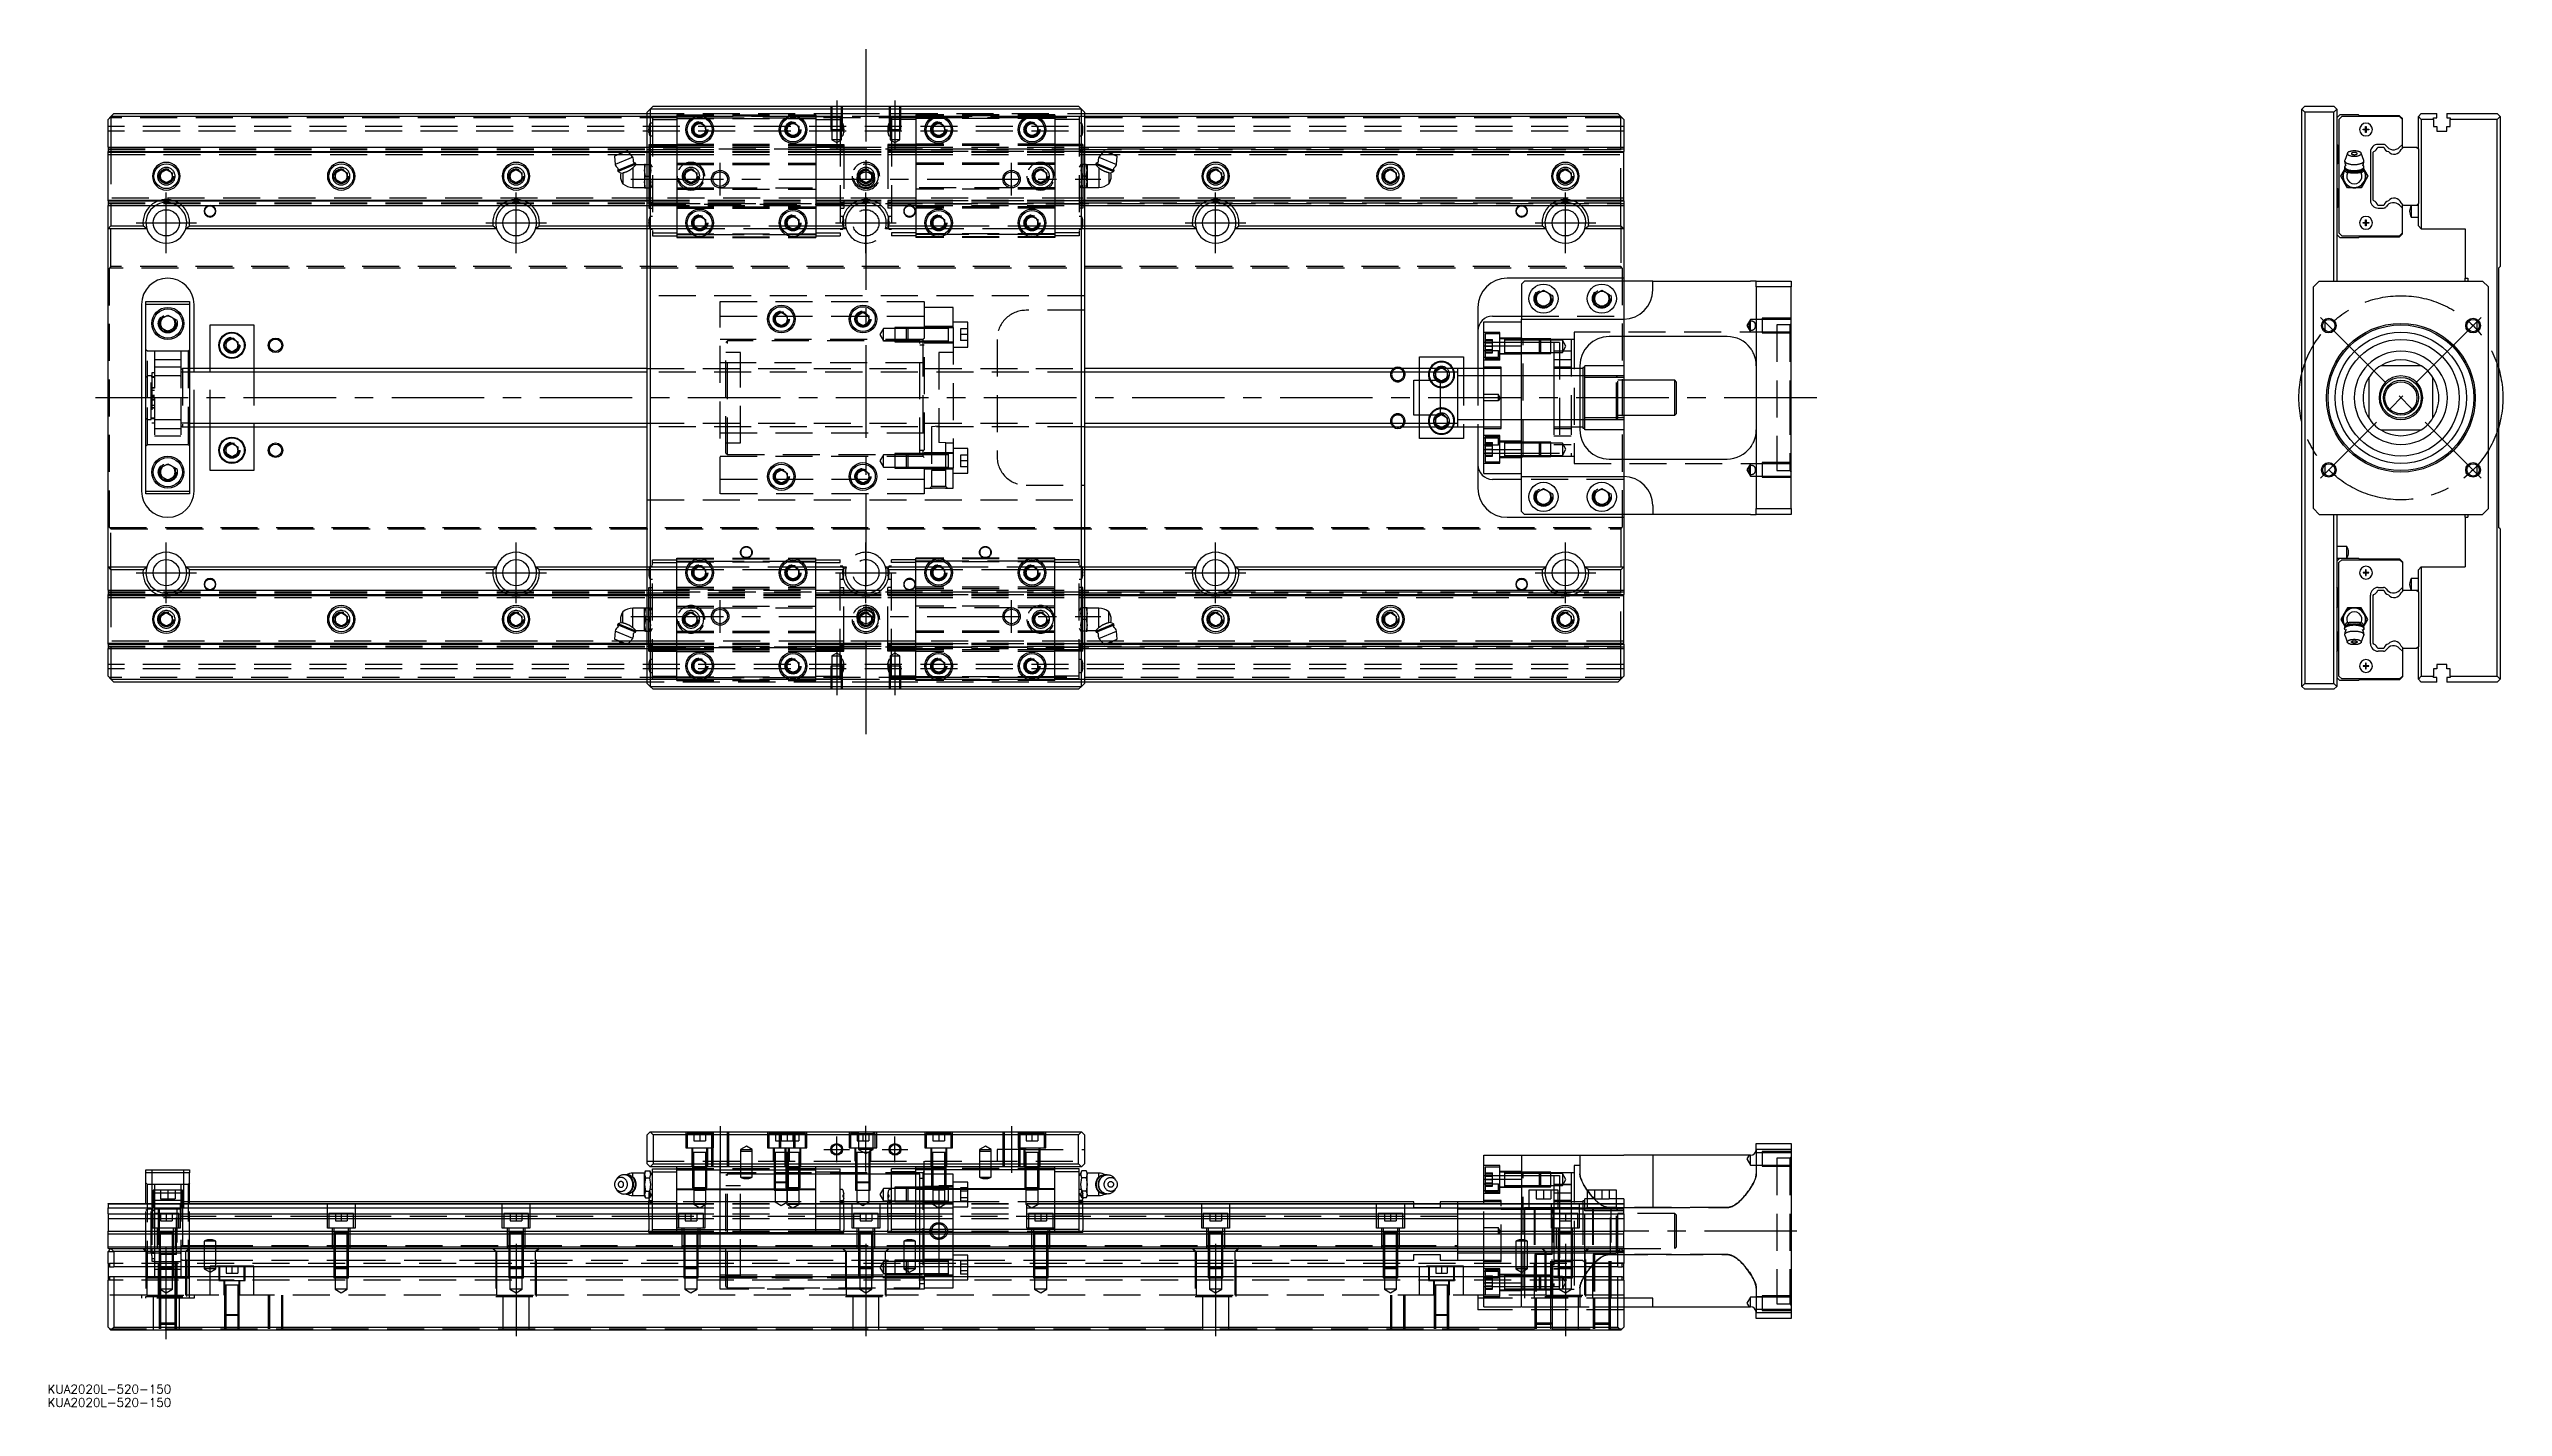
# Model space of a CAD drawing. Extents: x -20 to 822, y -346 to 120.
import ezdxf

# ---------------------------------------------------------------- set-up
doc = ezdxf.new("R2010")
doc.units = 0
doc.linetypes.add('CENTER', pattern=[50.8, 31.75, -6.35, 6.35, -6.35])
doc.linetypes.add('DASHED', pattern=[19.05, 12.7, -6.35])
doc.layers.get('0').update_dxf_attribs({"linetype": 'CONTINUOUS'})
doc.layers.add('CENTER', color=1, linetype='CENTER')
doc.styles.get("Standard").update_dxf_attribs({"font": 'txt.shx', "height": 3, "bigfont": 'bigfont.shx'})

# ---------------------------------------------------------------- blocks, each defined once
blk = doc.blocks.new('*U3')
at = {"color": 7, "linetype": 'CONTINUOUS'}
blk.add_text('KUA2020L-520-150', height=3, dxfattribs=at).set_placement((-20.74, -341.55))
blk = doc.blocks.new('*U4')
at = {"color": 7, "linetype": 'CONTINUOUS'}
blk.add_text('KUA2020L-520-150', height=3, dxfattribs=at).set_placement((-20.74, -346.13))

msp = doc.modelspace()

# ---------------------------------------------------------------- linework, layer by layer
at = {"color": 7, "linetype": 'CONTINUOUS'}
for p, q in [((1, 96.5), (0, 95.5)), ((0, 86), (0, 95.5)), ((2, 97.5), (1, 96.5)), ((1, 96.5), (1, 86)), ((185, 96.5), (1, 96.5)), ((2, 97.5), (185, 97.5)), ((185, 98), (186, 99)), ((185, -98), (185, 98)), ((186, 99), (187, 100)), ((334, 99), (186, 99)), ((186, 99), (186, -99)), ((187, 100), (333, 100)), ((201, 93.15), (203, 94.31)), ((201, 90.85), (201, 93.15)), ((203, 94.31), (205, 93.15)), ((205, 93.15), (205, 90.85)), ((233, 93.15), (235, 94.31)), ((233, 90.85), (233, 93.15)), ((235, 94.31), (237, 93.15)), ((237, 93.15), (237, 90.85)), ((283, 93.15), (285, 94.31)), ((283, 90.85), (283, 93.15)), ((285, 94.31), (287, 93.15)), ((287, 93.15), (287, 90.85)), ((315, 93.15), (317, 94.31)), ((315, 90.85), (315, 93.15)), ((317, 94.31), (319, 93.15)), ((319, 93.15), (319, 90.85)), ((333, 100), (334, 99)), ((334, 99), (335, 98)), ((334, -99), (334, 99)), ((335, 98), (335, -98)), ((335, 97.5), (518, 97.5)), ((519, 96.5), (335, 96.5)), ((519, 96.5), (518, 97.5)), ((520, 95.5), (519, 96.5)), ((519, 86), (519, 96.5)), ((520, 95.5), (520, 86)), ((753.66, 100), (752.66, 99)), ((752.66, 99), (753.66, 98)), ((752.66, -99), (752.66, 99)), ((753.66, 100), (763.66, 100)), ((763.66, 98), (753.66, 98)), ((753.66, 98), (753.66, -98)), ((764.66, 99), (763.66, 100)), ((763.66, 98), (764.66, 99)), ((763.66, 40), (763.66, 98)), ((764.66, 99), (764.66, 40)), ((765.66, 97), (764.66, 96)), ((766.36, 96.45), (765.36, 95.45)), ((765.36, 95.45), (765.36, 56.55)), ((772.16, 97), (765.66, 97)), ((786.16, 96.45), (766.36, 96.45)), ((772.41, 96.75), (772.16, 97)), ((786.16, 96.75), (772.41, 96.75)), ((774.56, 92.1), (774.56, 93)), ((774.56, 93), (774.76, 93)), ((774.76, 93), (774.76, 92.1)), ((787.16, 95.75), (786.16, 96.75)), ((787.16, 95.45), (786.16, 96.45)), ((787.16, 95.45), (787.16, 95.75)), ((787.16, 86.92), (787.16, 95.45)), ((792.66, 96.5), (793.66, 97.5)), ((792.66, 85.4), (792.66, 96.5)), ((793.66, 95.5), (792.66, 96.5)), ((793.66, 97.5), (798.96, 97.5)), ((797.81, 95.5), (793.66, 95.5)), ((793.66, 95.5), (793.66, 58)), ((797.81, 95.5), (797.81, 96)), ((797.81, 96), (798.96, 96)), ((797.81, 95.5), (797.81, 93)), ((797.81, 93), (798.96, 93)), ((798.96, 96), (798.96, 97.5)), ((798.96, 93), (798.96, 91.5)), ((802.36, 97.5), (819.66, 97.5)), ((802.36, 97.5), (802.36, 96)), ((802.36, 96), (803.51, 96)), ((802.36, 93), (803.51, 93)), ((802.36, 91.5), (802.36, 93)), ((803.51, 96), (803.51, 95.5)), ((803.51, 93), (803.51, 95.5)), ((819.66, 95.5), (803.51, 95.5)), ((819.66, 97.5), (820.66, 96.5)), ((820.66, 96.5), (819.66, 95.5)), ((819.66, -95.5), (819.66, 95.5)), ((820.66, 96.5), (820.66, 45)), ((0, 86), (0, 84.48)), ((0, 86), (185, 86)), ((0, 84.2), (0, 84.48)), ((0, 84.48), (177.73, 84.48)), ((0, 67.8), (0, 84.2)), ((0, 84.2), (177.05, 84.2)), ((178.2, 84.68), (173.77, 82.84)), ((180.07, 82.53), (178.2, 84.68)), ((178.37, 84.48), (185, 84.48)), ((178.62, 84.2), (185, 84.2)), ((203, 89.69), (201, 90.85)), ((205, 90.85), (203, 89.69)), ((235, 89.69), (233, 90.85)), ((237, 90.85), (235, 89.69)), ((285, 89.69), (283, 90.85)), ((287, 90.85), (285, 89.69)), ((317, 89.69), (315, 90.85)), ((319, 90.85), (317, 89.69)), ((335, 86), (520, 86)), ((335, 84.48), (341.63, 84.48)), ((335, 84.2), (341.38, 84.2)), ((341.8, 84.68), (339.93, 82.53)), ((341.8, 84.68), (346.23, 82.84)), ((342.27, 84.48), (520, 84.48)), ((342.95, 84.2), (520, 84.2)), ((520, 86), (520, 84.48)), ((520, 84.2), (520, 84.48)), ((520, 67.8), (520, 84.2)), ((764.66, 87), (765.16, 86.5)), ((765.16, 86.5), (765.16, 80.5)), ((768.55, 84.2), (768.47, 84.14)), ((768.64, 84.25), (768.55, 84.2)), ((768.73, 84.31), (768.64, 84.25)), ((768.84, 84.36), (768.73, 84.31)), ((768.96, 84.41), (768.84, 84.36)), ((769.08, 84.45), (768.96, 84.41)), ((769.22, 84.49), (769.08, 84.45)), ((769.36, 84.53), (769.22, 84.49)), ((769.51, 84.57), (769.36, 84.53)), ((769.66, 84.6), (769.51, 84.57)), ((769.82, 84.62), (769.66, 84.6)), ((769.98, 84.64), (769.82, 84.62)), ((770.15, 84.66), (769.98, 84.64)), ((770.32, 84.67), (770.15, 84.66)), ((770.49, 84.68), (770.32, 84.67)), ((770.66, 84.68), (770.49, 84.68)), ((770.83, 84.68), (770.66, 84.68)), ((771, 84.67), (770.83, 84.68)), ((771.17, 84.66), (771, 84.67)), ((771.34, 84.64), (771.17, 84.66)), ((771.5, 84.62), (771.34, 84.64)), ((771.66, 84.6), (771.5, 84.62)), ((771.81, 84.57), (771.66, 84.6)), ((771.96, 84.53), (771.81, 84.57)), ((772.1, 84.49), (771.96, 84.53)), ((772.24, 84.45), (772.1, 84.49)), ((772.36, 84.41), (772.24, 84.45)), ((772.48, 84.36), (772.36, 84.41)), ((772.59, 84.31), (772.48, 84.36)), ((772.68, 84.25), (772.59, 84.31)), ((772.77, 84.2), (772.68, 84.25)), ((772.85, 84.14), (772.77, 84.2)), ((773.66, 92.1), (774.56, 92.1)), ((773.66, 91.9), (773.66, 92.1)), ((774.56, 91.9), (773.66, 91.9)), ((774.56, 92.1), (774.66, 92)), ((774.56, 91.9), (774.66, 92)), ((774.56, 91), (774.56, 91.9)), ((774.76, 91), (774.56, 91)), ((774.76, 92.1), (774.66, 92)), ((774.76, 91.9), (774.66, 92)), ((774.76, 92.1), (775.66, 92.1)), ((774.76, 91.9), (774.76, 91)), ((775.66, 91.9), (774.76, 91.9)), ((775.66, 92.1), (775.66, 91.9)), ((776.23, 84.33), (776.23, 67.67)), ((777.16, 84.2), (777.32, 84.48)), ((777.16, 67.8), (777.16, 84.2)), ((778.72, 86), (780.8, 86)), ((780.74, 86.93), (778.83, 86.93)), ((787.16, 86.92), (786.2, 85.95)), ((786.71, 85.15), (787.16, 85.6)), ((787.16, 85.6), (787.16, 86.92)), ((787.16, 85.6), (787.56, 86)), ((787.56, 86), (792.06, 86)), ((792.06, 86), (792.66, 85.4)), ((792.66, 85.4), (792.66, 66.6)), ((798.96, 91.5), (802.36, 91.5)), ((18, 77.15), (20, 78.31)), ((18, 74.85), (18, 77.15)), ((20, 78.31), (22, 77.15)), ((22, 77.15), (22, 74.85)), ((78, 77.15), (80, 78.31)), ((78, 74.85), (78, 77.15)), ((80, 78.31), (82, 77.15)), ((82, 77.15), (82, 74.85)), ((138, 77.15), (140, 78.31)), ((138, 74.85), (138, 77.15)), ((140, 78.31), (142, 77.15)), ((142, 77.15), (142, 74.85)), ((173.77, 82.84), (173.97, 80)), ((180.07, 82.53), (173.97, 80)), ((180.93, 80.45), (174.83, 77.93)), ((175.04, 78.44), (174.83, 77.93)), ((174.83, 77.93), (174.98, 77.56)), ((181.08, 80.08), (174.98, 77.56)), ((174.98, 77.56), (176.1, 77.09)), ((175.94, 77.07), (176.6, 77.18)), ((176.6, 77.18), (176.74, 77.21)), ((176.6, 77.18), (176.6, 73.4)), ((176.74, 77.21), (176.88, 77.24)), ((176.88, 77.24), (177.02, 77.28)), ((177.02, 77.28), (177.17, 77.32)), ((177.17, 77.32), (177.32, 77.36)), ((177.32, 77.36), (177.47, 77.41)), ((177.47, 77.41), (177.6, 77.46)), ((177.6, 77.46), (177.73, 77.5)), ((177.73, 77.5), (177.86, 77.55)), ((177.86, 77.55), (178, 77.61)), ((178, 77.61), (178.13, 77.66)), ((178.13, 77.66), (178.26, 77.72)), ((178.26, 77.72), (178.39, 77.78)), ((178.39, 77.78), (178.52, 77.85)), ((178.52, 77.85), (178.66, 77.91)), ((178.66, 77.91), (178.79, 77.98)), ((178.79, 77.98), (178.91, 78.05)), ((178.91, 78.05), (179.04, 78.12)), ((179.04, 78.12), (179.16, 78.2)), ((179.16, 78.2), (179.28, 78.27)), ((179.28, 78.27), (179.4, 78.35)), ((179.4, 78.35), (179.52, 78.43)), ((179.52, 78.43), (179.63, 78.51)), ((179.63, 78.51), (179.74, 78.59)), ((179.74, 78.59), (179.84, 78.67)), ((179.84, 78.67), (179.95, 78.75)), ((179.95, 78.75), (180.04, 78.83)), ((180.04, 78.83), (181.08, 79.85)), ((180.04, 78.83), (180.04, 72.15)), ((180.93, 80.45), (180.42, 80.66)), ((180.9, 79.64), (181.08, 80.08)), ((181.08, 80.08), (180.93, 80.45)), ((184.04, 79.85), (181.08, 79.85)), ((184.4, 80), (184.04, 80)), ((184.04, 80), (184.04, 78)), ((184.04, 78), (184.4, 80)), ((184.4, 76), (184.04, 78)), ((184.04, 78), (184.04, 74)), ((184.04, 74), (184.4, 76)), ((184.4, 80), (185, 80)), ((184.4, 76), (185, 76)), ((335.6, 80), (335, 80)), ((335.6, 76), (335, 76)), ((335.6, 80), (335.96, 80)), ((335.96, 78), (335.6, 80)), ((335.6, 76), (335.96, 78)), ((335.96, 74), (335.6, 76)), ((335.96, 80), (335.96, 78)), ((338.92, 79.85), (335.96, 79.85)), ((335.96, 78), (335.96, 74)), ((339.07, 80.45), (338.92, 80.08)), ((338.92, 80.08), (339.1, 79.64)), ((338.92, 80.08), (345.02, 77.56)), ((339.96, 78.83), (338.92, 79.85)), ((339.58, 80.66), (339.07, 80.45)), ((339.07, 80.45), (345.17, 77.93)), ((339.93, 82.53), (346.03, 80)), ((340.05, 78.75), (339.96, 78.83)), ((339.96, 78.83), (339.96, 72.15)), ((340.16, 78.67), (340.05, 78.75)), ((340.26, 78.59), (340.16, 78.67)), ((340.37, 78.51), (340.26, 78.59)), ((340.48, 78.43), (340.37, 78.51)), ((340.6, 78.35), (340.48, 78.43)), ((340.72, 78.27), (340.6, 78.35)), ((340.84, 78.2), (340.72, 78.27)), ((340.96, 78.12), (340.84, 78.2)), ((341.09, 78.05), (340.96, 78.12)), ((341.22, 77.98), (341.09, 78.05)), ((341.35, 77.91), (341.22, 77.98)), ((341.48, 77.84), (341.35, 77.91)), ((341.61, 77.78), (341.48, 77.84)), ((341.74, 77.72), (341.61, 77.78)), ((341.88, 77.66), (341.74, 77.72)), ((342.01, 77.61), (341.88, 77.66)), ((342.14, 77.55), (342.01, 77.61)), ((342.27, 77.5), (342.14, 77.55)), ((342.41, 77.46), (342.27, 77.5)), ((342.53, 77.41), (342.41, 77.46)), ((342.69, 77.36), (342.53, 77.41)), ((342.84, 77.32), (342.69, 77.36)), ((342.98, 77.28), (342.84, 77.32)), ((343.13, 77.24), (342.98, 77.28)), ((343.27, 77.21), (343.13, 77.24)), ((343.4, 77.18), (343.27, 77.21)), ((344.06, 77.07), (343.4, 77.18)), ((343.4, 77.18), (343.4, 73.4)), ((343.9, 77.09), (345.02, 77.56)), ((345.17, 77.93), (344.96, 78.44)), ((345.02, 77.56), (345.17, 77.93)), ((346.03, 80), (346.23, 82.84)), ((378, 77.15), (380, 78.31)), ((378, 74.85), (378, 77.15)), ((380, 78.31), (382, 77.15)), ((382, 77.15), (382, 74.85)), ((438, 77.15), (440, 78.31)), ((438, 74.85), (438, 77.15)), ((440, 78.31), (442, 77.15)), ((442, 77.15), (442, 74.85)), ((498, 77.15), (500, 78.31)), ((498, 74.85), (498, 77.15)), ((500, 78.31), (502, 77.15)), ((502, 77.15), (502, 74.85)), ((765.16, 80.5), (764.66, 80)), ((766.04, 76), (767.2, 78)), ((767.2, 74), (766.04, 76)), ((767.2, 78), (767.48, 78.49)), ((767.39, 81.44), (767.36, 81.27)), ((767.36, 81.27), (767.37, 81.17)), ((767.36, 81.27), (767.36, 81.26)), ((767.36, 81.26), (767.36, 81.09)), ((767.36, 81.09), (767.38, 80.93)), ((767.38, 79.33), (767.36, 79.26)), ((767.36, 79.26), (767.36, 79.19)), ((767.36, 79.19), (767.37, 79.09)), ((767.36, 79.19), (767.36, 78.82)), ((767.36, 78.82), (767.36, 78.75)), ((767.36, 78.75), (767.38, 78.69)), ((767.37, 81.17), (767.4, 81.07)), ((767.37, 79.09), (767.4, 78.99)), ((767.38, 80.93), (767.4, 80.77)), ((767.4, 79.39), (767.38, 79.33)), ((767.38, 78.69), (767.4, 78.62)), ((768.28, 83.89), (767.39, 81.44)), ((767.4, 81.07), (767.45, 80.97)), ((767.4, 80.77), (767.43, 80.61)), ((767.43, 79.46), (767.4, 79.39)), ((767.4, 78.99), (767.45, 78.9)), ((767.4, 78.62), (767.43, 78.55)), ((767.43, 80.61), (767.46, 80.45)), ((767.48, 79.52), (767.43, 79.46)), ((767.43, 78.55), (767.48, 78.49)), ((767.45, 80.97), (767.52, 80.88)), ((767.45, 78.9), (767.52, 78.8)), ((767.46, 80.45), (767.51, 80.3)), ((767.53, 79.59), (767.48, 79.52)), ((767.48, 78.49), (767.53, 78.42)), ((767.51, 80.3), (767.56, 80.14)), ((767.52, 80.88), (767.61, 80.78)), ((767.52, 78.8), (767.61, 78.71)), ((767.59, 79.65), (767.53, 79.59)), ((767.53, 78.42), (767.59, 78.36)), ((767.56, 80.14), (767.61, 80)), ((767.57, 77.98), (767.58, 78.05)), ((767.57, 77.91), (767.57, 77.98)), ((767.58, 77.84), (767.57, 77.91)), ((767.58, 78.05), (767.6, 78.12)), ((767.59, 77.78), (767.58, 77.84)), ((767.66, 79.71), (767.59, 79.65)), ((767.59, 78.36), (767.66, 78.3)), ((767.6, 77.72), (767.59, 77.78)), ((767.6, 78.12), (767.62, 78.2)), ((767.63, 77.66), (767.6, 77.72)), ((767.61, 80.78), (767.72, 80.69)), ((767.61, 80), (767.68, 79.85)), ((767.61, 78.71), (767.72, 78.62)), ((767.62, 78.2), (767.65, 78.27)), ((767.66, 77.61), (767.63, 77.66)), ((767.65, 78.27), (767.66, 78.29)), ((767.72, 79.77), (767.66, 79.71)), ((767.66, 78.3), (767.78, 78.21)), ((767.66, 78.3), (768.65, 77.46)), ((767.69, 77.55), (767.66, 77.61)), ((767.68, 79.85), (767.75, 79.71)), ((767.74, 77.5), (767.69, 77.55)), ((767.72, 80.69), (767.85, 80.61)), ((767.72, 78.62), (767.85, 78.53)), ((767.78, 77.46), (767.74, 77.5)), ((767.75, 79.71), (767.83, 79.57)), ((767.78, 78.21), (767.92, 78.12)), ((767.84, 77.41), (767.78, 77.46)), ((767.83, 79.57), (767.86, 79.51)), ((767.9, 77.36), (767.84, 77.41)), ((767.85, 80.61), (767.99, 80.52)), ((767.85, 78.53), (767.99, 78.45)), ((767.98, 77.32), (767.9, 77.36)), ((767.92, 78.12), (768.08, 78.03)), ((768.06, 77.28), (767.98, 77.32)), ((767.99, 80.52), (768.15, 80.45)), ((767.99, 78.45), (768.15, 78.37)), ((768.15, 77.24), (768.06, 77.28)), ((768.08, 78.03), (768.25, 77.96)), ((768.15, 80.45), (768.33, 80.37)), ((768.15, 78.37), (768.33, 78.3)), ((768.25, 77.21), (768.15, 77.24)), ((768.25, 77.96), (768.45, 77.88)), ((768.34, 77.18), (768.25, 77.21)), ((768.28, 83.89), (768.26, 83.81)), ((768.26, 83.81), (768.26, 83.73)), ((768.26, 83.73), (768.28, 83.65)), ((768.31, 83.95), (768.28, 83.89)), ((768.28, 83.65), (768.31, 83.58)), ((768.35, 84.02), (768.31, 83.95)), ((768.31, 83.58), (768.36, 83.5)), ((768.33, 80.37), (768.52, 80.31)), ((768.33, 78.3), (768.52, 78.23)), ((768.5, 77.16), (768.34, 77.18)), ((768.41, 84.08), (768.35, 84.02)), ((768.36, 83.5), (768.43, 83.42)), ((768.47, 84.14), (768.41, 84.08)), ((768.43, 83.42), (768.51, 83.35)), ((768.45, 77.88), (768.65, 77.82)), ((768.66, 77.15), (768.5, 77.16)), ((768.51, 83.35), (768.61, 83.28)), ((768.52, 80.31), (768.72, 80.24)), ((768.52, 78.23), (768.72, 78.17)), ((768.61, 83.28), (768.72, 83.22)), ((768.65, 77.82), (768.87, 77.76)), ((768.66, 77.46), (768.65, 77.46)), ((768.7, 77.42), (768.66, 77.46)), ((768.81, 77.13), (768.66, 77.15)), ((768.76, 77.39), (768.7, 77.42)), ((768.72, 83.22), (768.85, 83.16)), ((768.72, 80.24), (768.94, 80.19)), ((768.72, 78.17), (768.94, 78.11)), ((768.82, 77.35), (768.76, 77.39)), ((768.97, 77.12), (768.81, 77.13)), ((768.88, 77.32), (768.82, 77.35)), ((768.85, 83.16), (768.99, 83.1)), ((768.87, 77.76), (769.11, 77.71)), ((768.94, 77.3), (768.88, 77.32)), ((768.94, 80.19), (769.16, 80.14)), ((768.94, 78.11), (769.16, 78.07)), ((769.02, 77.27), (768.94, 77.3)), ((769.14, 77.11), (768.97, 77.12)), ((768.99, 83.1), (769.14, 83.05)), ((769.09, 77.25), (769.02, 77.27)), ((769.17, 77.23), (769.09, 77.25)), ((769.11, 77.71), (769.35, 77.66)), ((769.14, 83.05), (769.31, 83)), ((769.3, 77.1), (769.14, 77.11)), ((769.16, 80.14), (769.4, 80.1)), ((769.16, 78.07), (769.4, 78.02)), ((769.25, 77.21), (769.17, 77.23)), ((769.34, 77.19), (769.25, 77.21)), ((769.45, 77.09), (769.3, 77.1)), ((769.31, 83), (769.48, 82.96)), ((769.41, 77.18), (769.34, 77.19)), ((769.35, 77.66), (769.6, 77.63)), ((769.4, 80.1), (769.64, 80.07)), ((769.4, 78.02), (769.64, 77.99)), ((769.49, 77.16), (769.41, 77.18)), ((769.63, 77.09), (769.45, 77.09)), ((769.48, 82.96), (769.67, 82.92)), ((769.57, 77.15), (769.49, 77.16)), ((769.65, 77.14), (769.57, 77.15)), ((769.6, 77.63), (769.86, 77.6)), ((769.81, 77.08), (769.63, 77.09)), ((769.64, 80.07), (769.89, 80.04)), ((769.64, 77.99), (769.89, 77.96)), ((769.74, 77.13), (769.65, 77.14)), ((769.68, 83.83), (769.66, 83.79)), ((769.66, 83.79), (769.66, 83.76)), ((769.66, 83.76), (769.66, 83.73)), ((769.66, 83.73), (769.68, 83.69)), ((769.67, 82.92), (769.86, 82.9)), ((769.69, 83.86), (769.68, 83.83)), ((769.68, 83.69), (769.69, 83.66)), ((769.72, 83.89), (769.69, 83.86)), ((769.69, 83.66), (769.72, 83.63)), ((769.75, 83.92), (769.72, 83.89)), ((769.72, 83.63), (769.75, 83.6)), ((769.82, 77.13), (769.74, 77.13)), ((769.79, 83.95), (769.75, 83.92)), ((769.75, 83.6), (769.79, 83.57)), ((769.84, 83.98), (769.79, 83.95)), ((769.79, 83.57), (769.84, 83.54)), ((769.97, 77.08), (769.81, 77.08)), ((769.91, 77.12), (769.82, 77.13)), ((769.89, 84.01), (769.84, 83.98)), ((769.84, 83.54), (769.89, 83.51)), ((769.86, 82.9), (770.05, 82.87)), ((769.86, 77.6), (770.12, 77.58)), ((769.95, 84.03), (769.89, 84.01)), ((769.89, 83.51), (769.95, 83.49)), ((769.89, 80.04), (770.14, 80.02)), ((769.89, 77.96), (770.14, 77.94)), ((770, 77.11), (769.91, 77.12)), ((770.02, 84.05), (769.95, 84.03)), ((769.95, 83.49), (770.02, 83.47)), ((770.14, 77.08), (769.97, 77.08)), ((770.09, 77.11), (770, 77.11)), ((770.09, 84.07), (770.02, 84.05)), ((770.02, 83.47), (770.09, 83.45)), ((770.05, 82.87), (770.25, 82.86)), ((770.16, 84.09), (770.09, 84.07)), ((770.09, 83.45), (770.16, 83.43)), ((770.19, 77.1), (770.09, 77.11)), ((770.12, 77.58), (770.39, 77.56)), ((770.14, 80.02), (770.4, 80.01)), ((770.14, 77.94), (770.4, 77.93)), ((770.31, 77.07), (770.14, 77.08)), ((770.24, 84.11), (770.16, 84.09)), ((770.16, 83.43), (770.24, 83.41)), ((770.27, 77.1), (770.19, 77.1)), ((770.32, 84.12), (770.24, 84.11)), ((770.24, 83.41), (770.32, 83.4)), ((770.25, 82.86), (770.46, 82.85)), ((770.34, 77.1), (770.27, 77.1)), ((770.49, 77.07), (770.31, 77.07)), ((770.4, 84.13), (770.32, 84.12)), ((770.32, 83.4), (770.4, 83.39)), ((770.42, 77.1), (770.34, 77.1)), ((770.39, 77.56), (770.66, 77.56)), ((770.49, 84.14), (770.4, 84.13)), ((770.4, 83.39), (770.49, 83.38)), ((770.4, 80.01), (770.66, 80)), ((770.4, 77.93), (770.66, 77.93)), ((770.5, 77.09), (770.42, 77.1)), ((770.46, 82.85), (770.66, 82.84)), ((770.57, 84.14), (770.49, 84.14)), ((770.49, 83.38), (770.57, 83.38)), ((770.66, 77.07), (770.49, 77.07)), ((770.58, 77.09), (770.5, 77.09)), ((770.66, 84.14), (770.57, 84.14)), ((770.57, 83.38), (770.66, 83.38)), ((770.66, 77.09), (770.58, 77.09)), ((770.75, 84.14), (770.66, 84.14)), ((770.66, 83.38), (770.75, 83.38)), ((770.66, 82.84), (770.86, 82.85)), ((770.66, 80), (770.92, 80.01)), ((770.66, 77.93), (770.92, 77.93)), ((770.66, 77.56), (770.93, 77.56)), ((770.74, 77.09), (770.66, 77.09)), ((770.86, 77.07), (770.66, 77.07)), ((770.82, 77.09), (770.74, 77.09)), ((770.83, 84.14), (770.75, 84.14)), ((770.75, 83.38), (770.83, 83.38)), ((770.9, 77.1), (770.82, 77.09)), ((770.92, 84.13), (770.83, 84.14)), ((770.83, 83.38), (770.92, 83.39)), ((770.86, 82.85), (771.07, 82.86)), ((771.06, 77.07), (770.86, 77.07)), ((770.98, 77.1), (770.9, 77.1)), ((771, 84.12), (770.92, 84.13)), ((770.92, 83.39), (771, 83.4)), ((770.92, 80.01), (771.18, 80.02)), ((770.92, 77.93), (771.18, 77.94)), ((770.93, 77.56), (771.2, 77.58)), ((771.05, 77.1), (770.98, 77.1)), ((771.08, 84.11), (771, 84.12)), ((771, 83.4), (771.08, 83.41)), ((771.13, 77.1), (771.05, 77.1)), ((771.27, 77.08), (771.06, 77.07)), ((771.07, 82.86), (771.27, 82.87)), ((771.16, 84.09), (771.08, 84.11)), ((771.08, 83.41), (771.16, 83.43)), ((771.23, 77.11), (771.13, 77.1)), ((771.23, 84.07), (771.16, 84.09)), ((771.16, 83.43), (771.23, 83.45)), ((771.18, 80.02), (771.43, 80.04)), ((771.18, 77.94), (771.43, 77.96)), ((771.2, 77.58), (771.46, 77.6)), ((771.3, 84.05), (771.23, 84.07)), ((771.23, 83.45), (771.3, 83.47)), ((771.32, 77.11), (771.23, 77.11)), ((771.27, 82.87), (771.46, 82.9)), ((771.46, 77.08), (771.27, 77.08)), ((771.37, 84.03), (771.3, 84.05)), ((771.3, 83.47), (771.37, 83.49)), ((771.41, 77.12), (771.32, 77.11)), ((771.43, 84.01), (771.37, 84.03)), ((771.37, 83.49), (771.43, 83.51)), ((771.5, 77.13), (771.41, 77.12)), ((771.48, 83.98), (771.43, 84.01)), ((771.43, 83.51), (771.48, 83.54)), ((771.43, 80.04), (771.68, 80.07)), ((771.43, 77.96), (771.68, 77.99)), ((771.46, 82.9), (771.65, 82.92)), ((771.46, 77.6), (771.72, 77.63)), ((771.66, 77.09), (771.46, 77.08)), ((771.53, 83.95), (771.48, 83.98)), ((771.48, 83.54), (771.53, 83.57)), ((771.58, 77.13), (771.5, 77.13)), ((771.57, 83.92), (771.53, 83.95)), ((771.53, 83.57), (771.57, 83.6)), ((771.6, 83.89), (771.57, 83.92)), ((771.57, 83.6), (771.6, 83.63)), ((771.67, 77.14), (771.58, 77.13)), ((771.63, 83.86), (771.6, 83.89)), ((771.6, 83.63), (771.63, 83.66)), ((771.64, 83.83), (771.63, 83.86)), ((771.63, 83.66), (771.64, 83.69)), ((771.66, 83.79), (771.64, 83.83)), ((771.64, 83.69), (771.66, 83.73)), ((771.65, 82.92), (771.84, 82.96)), ((771.66, 83.76), (771.66, 83.79)), ((771.66, 83.73), (771.66, 83.76)), ((771.87, 77.09), (771.66, 77.09)), ((771.75, 77.15), (771.67, 77.14)), ((771.68, 80.07), (771.92, 80.1)), ((771.68, 77.99), (771.92, 78.02)), ((771.72, 77.63), (771.97, 77.66)), ((771.83, 77.16), (771.75, 77.15)), ((771.91, 77.18), (771.83, 77.16)), ((771.84, 82.96), (772.01, 83)), ((772.05, 77.1), (771.87, 77.09)), ((771.98, 77.19), (771.91, 77.18)), ((771.92, 80.1), (772.16, 80.14)), ((771.92, 78.02), (772.16, 78.07)), ((771.97, 77.66), (772.21, 77.71)), ((772.07, 77.21), (771.98, 77.19)), ((772.01, 83), (772.18, 83.05)), ((772.24, 77.11), (772.05, 77.1)), ((772.15, 77.23), (772.07, 77.21)), ((772.23, 77.25), (772.15, 77.23)), ((772.16, 80.14), (772.38, 80.19)), ((772.16, 78.07), (772.38, 78.11)), ((772.18, 83.05), (772.33, 83.1)), ((772.21, 77.71), (772.45, 77.76)), ((772.3, 77.27), (772.23, 77.25)), ((772.44, 77.13), (772.24, 77.11)), ((772.38, 77.3), (772.3, 77.27)), ((772.33, 83.1), (772.47, 83.16)), ((772.38, 80.19), (772.6, 80.24)), ((772.38, 78.11), (772.6, 78.17)), ((772.44, 77.32), (772.38, 77.3)), ((772.5, 77.35), (772.44, 77.32)), ((772.61, 77.14), (772.44, 77.13)), ((772.45, 77.76), (772.67, 77.82)), ((772.47, 83.16), (772.6, 83.22)), ((772.56, 77.39), (772.5, 77.35)), ((772.62, 77.42), (772.56, 77.39)), ((772.6, 83.22), (772.71, 83.28)), ((772.6, 80.24), (772.8, 80.31)), ((772.6, 78.17), (772.8, 78.23)), ((772.79, 77.16), (772.61, 77.14)), ((772.66, 77.46), (772.62, 77.42)), ((772.67, 77.46), (772.66, 77.46)), ((772.67, 77.46), (773.66, 78.3)), ((772.67, 77.82), (772.87, 77.88)), ((772.71, 83.28), (772.81, 83.35)), ((772.98, 77.18), (772.79, 77.16)), ((772.8, 80.31), (772.99, 80.37)), ((772.8, 78.23), (772.99, 78.3)), ((772.81, 83.35), (772.89, 83.42)), ((772.91, 84.08), (772.85, 84.14)), ((772.87, 77.88), (773.07, 77.96)), ((772.89, 83.42), (772.96, 83.5)), ((772.97, 84.02), (772.91, 84.08)), ((772.96, 83.5), (773.01, 83.58)), ((773.01, 83.95), (772.97, 84.02)), ((773.07, 77.21), (772.98, 77.18)), ((772.99, 80.37), (773.17, 80.45)), ((772.99, 78.3), (773.17, 78.37)), ((773.04, 83.89), (773.01, 83.95)), ((773.01, 83.58), (773.04, 83.65)), ((773.06, 83.81), (773.04, 83.89)), ((773.93, 81.44), (773.04, 83.89)), ((773.04, 83.65), (773.06, 83.73)), ((773.06, 83.73), (773.06, 83.81)), ((773.07, 77.96), (773.24, 78.03)), ((773.17, 77.24), (773.07, 77.21)), ((773.17, 80.45), (773.33, 80.52)), ((773.17, 78.37), (773.33, 78.45)), ((773.26, 77.28), (773.17, 77.24)), ((773.24, 78.03), (773.4, 78.12)), ((773.34, 77.32), (773.26, 77.28)), ((773.33, 80.52), (773.47, 80.61)), ((773.33, 78.45), (773.47, 78.53)), ((773.41, 77.36), (773.34, 77.32)), ((773.4, 78.12), (773.54, 78.21)), ((773.48, 77.41), (773.41, 77.36)), ((773.46, 79.52), (773.48, 79.55)), ((773.47, 80.61), (773.6, 80.69)), ((773.47, 78.53), (773.6, 78.62)), ((773.48, 79.55), (773.56, 79.7)), ((773.54, 77.46), (773.48, 77.41)), ((773.54, 78.21), (773.66, 78.3)), ((773.58, 77.5), (773.54, 77.46)), ((773.56, 79.7), (773.64, 79.85)), ((773.63, 77.55), (773.58, 77.5)), ((773.6, 80.69), (773.71, 80.78)), ((773.66, 79.71), (773.6, 79.77)), ((773.6, 78.62), (773.71, 78.71)), ((773.66, 77.61), (773.63, 77.55)), ((773.64, 79.85), (773.71, 80.01)), ((773.73, 79.65), (773.66, 79.71)), ((773.66, 78.3), (773.73, 78.36)), ((773.66, 78.29), (773.67, 78.27)), ((773.69, 77.66), (773.66, 77.61)), ((773.67, 78.27), (773.7, 78.2)), ((773.72, 77.72), (773.69, 77.66)), ((773.7, 78.2), (773.72, 78.12)), ((773.71, 80.78), (773.8, 80.88)), ((773.71, 80.01), (773.77, 80.17)), ((773.71, 78.71), (773.8, 78.8)), ((773.72, 78.12), (773.74, 78.05)), ((773.73, 77.78), (773.72, 77.72)), ((773.79, 79.59), (773.73, 79.65)), ((773.73, 78.36), (773.79, 78.42)), ((773.74, 77.84), (773.73, 77.78)), ((773.74, 78.05), (773.75, 77.98)), ((773.75, 77.91), (773.74, 77.84)), ((773.75, 77.98), (773.75, 77.91)), ((773.77, 80.17), (773.82, 80.33)), ((773.84, 79.52), (773.79, 79.59)), ((773.79, 78.42), (773.84, 78.49)), ((773.8, 80.88), (773.87, 80.97)), ((773.8, 78.8), (773.87, 78.9)), ((773.82, 80.33), (773.87, 80.49)), ((773.89, 79.46), (773.84, 79.52)), ((773.84, 78.49), (773.89, 78.55)), ((773.84, 78.49), (774.12, 78)), ((773.87, 80.97), (773.92, 81.07)), ((773.87, 80.49), (773.9, 80.65)), ((773.87, 78.9), (773.92, 78.99)), ((773.92, 79.39), (773.89, 79.46)), ((773.89, 78.55), (773.92, 78.62)), ((773.9, 80.65), (773.93, 80.82)), ((773.92, 81.07), (773.95, 81.17)), ((773.94, 79.33), (773.92, 79.39)), ((773.92, 78.99), (773.95, 79.09)), ((773.92, 78.62), (773.94, 78.69)), ((773.96, 81.27), (773.93, 81.44)), ((773.93, 80.82), (773.95, 80.98)), ((773.96, 79.26), (773.94, 79.33)), ((773.94, 78.69), (773.96, 78.75)), ((773.95, 81.17), (773.96, 81.27)), ((773.95, 80.98), (773.96, 81.15)), ((773.95, 79.09), (773.96, 79.19)), ((773.96, 81.15), (773.96, 81.27)), ((773.96, 79.19), (773.96, 79.26)), ((773.96, 78.82), (773.96, 79.19)), ((773.96, 78.75), (773.96, 78.82)), ((774.12, 78), (775.28, 76)), ((775.28, 76), (774.12, 74)), ((0, 67.8), (185, 67.8)), ((0, 67.52), (0, 67.8)), ((0, 67.52), (0, 66)), ((0, 67.52), (185, 67.52)), ((20, 73.69), (18, 74.85)), ((22, 74.85), (20, 73.69)), ((80, 73.69), (78, 74.85)), ((82, 74.85), (80, 73.69)), ((140, 73.69), (138, 74.85)), ((142, 74.85), (140, 73.69)), ((180.04, 72.15), (184.04, 72.15)), ((184.04, 74), (184.04, 72)), ((184.4, 72), (184.04, 74)), ((184.04, 72), (184.4, 72)), ((184.4, 72), (185, 72)), ((335.6, 72), (335, 72)), ((335, 67.8), (520, 67.8)), ((335, 67.52), (520, 67.52)), ((335.6, 72), (335.96, 74)), ((335.96, 72), (335.6, 72)), ((335.96, 74), (335.96, 72)), ((335.96, 72.15), (339.96, 72.15)), ((380, 73.69), (378, 74.85)), ((382, 74.85), (380, 73.69)), ((440, 73.69), (438, 74.85)), ((442, 74.85), (440, 73.69)), ((500, 73.69), (498, 74.85)), ((502, 74.85), (500, 73.69)), ((520, 67.52), (520, 67.8)), ((520, 67.52), (520, 66)), ((764.66, 72), (765.16, 71.5)), ((765.16, 71.5), (765.16, 65.5)), ((768.35, 72), (767.2, 74)), ((770.66, 72), (768.35, 72)), ((772.97, 72), (770.66, 72)), ((774.12, 74), (772.97, 72)), ((777.32, 67.52), (777.16, 67.8)), ((0, 58), (0, 66)), ((0, 66), (185, 66)), ((0, 58), (1, 59)), ((1, 66), (1, 59)), ((1, 59), (12.06, 59)), ((13.29, 58), (12.06, 59)), ((26.71, 58), (27.94, 59)), ((27.94, 59), (132.06, 59)), ((133.29, 58), (132.06, 59)), ((146.71, 58), (147.94, 59)), ((147.94, 59), (185, 59)), ((201, 61.15), (203, 62.31)), ((201, 58.85), (201, 61.15)), ((203, 62.31), (205, 61.15)), ((205, 61.15), (205, 58.85)), ((233, 61.15), (235, 62.31)), ((233, 58.85), (233, 61.15)), ((235, 62.31), (237, 61.15)), ((237, 61.15), (237, 58.85)), ((283, 61.15), (285, 62.31)), ((283, 58.85), (283, 61.15)), ((285, 62.31), (287, 61.15)), ((287, 61.15), (287, 58.85)), ((315, 61.15), (317, 62.31)), ((315, 58.85), (315, 61.15)), ((317, 62.31), (319, 61.15)), ((319, 61.15), (319, 58.85)), ((335, 66), (520, 66)), ((335, 59), (372.06, 59)), ((373.29, 58), (372.06, 59)), ((386.71, 58), (387.94, 59)), ((387.94, 59), (492.06, 59)), ((493.29, 58), (492.06, 59)), ((506.71, 58), (507.94, 59)), ((507.94, 59), (519, 59)), ((519, 59), (519, 66)), ((519, 59), (520, 58)), ((520, 66), (520, 58)), ((765.16, 65.5), (764.66, 65)), ((773.66, 60.1), (774.56, 60.1)), ((773.66, 59.9), (773.66, 60.1)), ((774.56, 59.9), (773.66, 59.9)), ((774.56, 60.1), (774.56, 61)), ((774.56, 61), (774.76, 61)), ((774.56, 60.1), (774.66, 60)), ((774.56, 59.9), (774.66, 60)), ((774.56, 59), (774.56, 59.9)), ((774.76, 59), (774.56, 59)), ((774.76, 60.1), (774.66, 60)), ((774.76, 59.9), (774.66, 60)), ((774.76, 61), (774.76, 60.1)), ((774.76, 60.1), (775.66, 60.1)), ((775.66, 59.9), (774.76, 59.9)), ((774.76, 59.9), (774.76, 59)), ((775.66, 60.1), (775.66, 59.9)), ((780.8, 66), (778.72, 66)), ((778.83, 65.07), (780.74, 65.07)), ((786.2, 66.05), (787.16, 65.08)), ((787.56, 66), (786.71, 66.85)), ((787.16, 65.08), (787.16, 66.4)), ((787.16, 56.55), (787.16, 65.08)), ((792.06, 66), (787.56, 66)), ((789.66, 64.06), (789.66, 63.94)), ((790.16, 66), (790.16, 62)), ((790.16, 62), (792.66, 62)), ((792.66, 66.6), (792.06, 66)), ((792.66, 66), (792.06, 66)), ((792.66, 59), (792.66, 66.6)), ((792.66, 59), (793.66, 58)), ((0, -58), (0, 58)), ((13.29, 58), (0, 58)), ((133.29, 58), (26.71, 58)), ((185, 58), (146.71, 58)), ((203, 57.69), (201, 58.85)), ((205, 58.85), (203, 57.69)), ((235, 57.69), (233, 58.85)), ((237, 58.85), (235, 57.69)), ((285, 57.69), (283, 58.85)), ((287, 58.85), (285, 57.69)), ((317, 57.69), (315, 58.85)), ((319, 58.85), (317, 57.69)), ((373.29, 58), (335, 58)), ((493.29, 58), (386.71, 58)), ((520, 58), (506.71, 58)), ((520, 58), (520, 41)), ((764.66, 56), (765.66, 55)), ((765.36, 56.55), (766.36, 55.55)), ((765.66, 55), (772.16, 55)), ((766.36, 55.55), (786.16, 55.55)), ((772.16, 55), (772.41, 55.25)), ((772.41, 55.25), (786.16, 55.25)), ((786.16, 55.55), (787.16, 56.55)), ((786.16, 55.25), (787.16, 56.25)), ((787.16, 56.25), (787.16, 56.55)), ((793.66, 58), (808.66, 58)), ((808.66, 58), (808.66, 41)), ((820.16, 44.5), (820.66, 45)), ((820.16, 44.5), (820.16, -44.5)), ((520, 41), (480, 41)), ((486, 40), (485, 39)), ((485, 39), (485, 27)), ((530, 40), (486, 40)), ((490, 35.44), (492.5, 36.89)), ((490, 32.56), (490, 35.44)), ((492.5, 36.89), (495, 35.44)), ((495, 35.44), (495, 32.56)), ((510, 35.44), (512.5, 36.89)), ((510, 32.56), (510, 35.44)), ((512.5, 36.89), (515, 35.44)), ((515, 35.44), (515, 32.56)), ((520, 41), (520, 40)), ((530, 40), (563.5, 40)), ((530, 37), (530, 40)), ((565.5, 40), (563.5, 40)), ((565.5, 40), (577.5, 40)), ((565.5, 38), (565.5, 40)), ((565.5, 38), (565.5, -38)), ((577.5, 38), (565.5, 38)), ((577.5, 40), (577.5, 38)), ((577.5, -38), (577.5, 38)), ((758.66, 40), (756.66, 38)), ((756.66, -38), (756.66, 38)), ((758.66, 40), (814.66, 40)), ((808.66, 40), (808.66, 41)), ((808.66, 41), (809.66, 41)), ((809.66, 41), (809.66, 40)), ((816.66, 38), (814.66, 40)), ((816.66, -38), (816.66, 38)), ((11.5, 32), (11.5, -32)), ((13, 32), (13, 33)), ((13, 33), (28, 33)), ((13, -32), (13, 32)), ((28, 32), (13, 32)), ((18, 26.94), (20.5, 28.39)), ((18, 24.06), (18, 26.94)), ((20.5, 28.39), (23, 26.94)), ((23, 26.94), (23, 24.06)), ((28, 33), (28, 32)), ((28, 32), (28, -32)), ((29.5, 10), (29.5, 32)), ((229, 28.15), (231, 29.31)), ((229, 25.85), (229, 28.15)), ((231, 24.69), (229, 25.85)), ((231, 29.31), (233, 28.15)), ((233, 25.85), (231, 24.69)), ((233, 28.15), (233, 25.85)), ((257, 28.15), (259, 29.31)), ((257, 25.85), (257, 28.15)), ((259, 24.69), (257, 25.85)), ((259, 29.31), (261, 28.15)), ((261, 25.85), (259, 24.69)), ((261, 28.15), (261, 25.85)), ((470, 31), (470, 10)), ((472, 17.78), (472, 26)), ((472, 26), (485, 26)), ((475, 28), (485, 28)), ((485, 27), (520, 27)), ((485, 17.78), (485, 27)), ((492.5, 31.11), (490, 32.56)), ((495, 32.56), (492.5, 31.11)), ((512.5, 31.11), (510, 32.56)), ((515, 32.56), (512.5, 31.11)), ((563.06, 25.23), (563.11, 25.42)), ((563.11, 25.42), (563.16, 25.61)), ((563.16, 25.61), (563.23, 25.8)), ((563.23, 25.8), (563.3, 25.99)), ((563.3, 25.99), (563.38, 26.17)), ((563.38, 26.17), (563.5, 26.44)), ((563.5, 26.44), (563.56, 26.43)), ((563.5, 23.06), (563.5, 26.44)), ((563.56, 26.43), (563.63, 26.43)), ((563.63, 26.43), (563.69, 26.43)), ((563.69, 26.43), (563.76, 26.42)), ((563.76, 26.42), (563.82, 26.42)), ((563.82, 26.42), (563.89, 26.41)), ((563.89, 26.41), (563.95, 26.4)), ((563.95, 26.4), (564.01, 26.38)), ((564.01, 26.38), (564.08, 26.37)), ((564.08, 26.37), (564.14, 26.35)), ((564.14, 26.35), (564.19, 26.34)), ((564.19, 26.34), (564.25, 26.32)), ((564.25, 26.32), (564.31, 26.29)), ((564.31, 26.29), (564.37, 26.27)), ((564.37, 26.27), (564.42, 26.24)), ((564.42, 26.24), (564.47, 26.21)), ((564.47, 26.21), (564.52, 26.19)), ((564.52, 26.19), (564.57, 26.15)), ((564.57, 26.15), (564.61, 26.12)), ((564.61, 26.12), (564.66, 26.09)), ((564.66, 26.09), (564.7, 26.05)), ((564.7, 26.05), (564.74, 26.01)), ((564.74, 26.01), (564.78, 25.97)), ((564.78, 25.97), (564.81, 25.92)), ((564.81, 25.92), (564.84, 25.88)), ((564.84, 25.88), (564.87, 25.84)), ((564.87, 25.84), (564.9, 25.79)), ((564.9, 25.79), (564.93, 25.74)), ((564.93, 25.74), (564.95, 25.69)), ((564.95, 25.69), (564.98, 25.64)), ((564.98, 25.64), (565, 25.59)), ((565, 25.59), (565.02, 25.53)), ((565.02, 25.53), (565.04, 25.46)), ((565.04, 25.46), (565.06, 25.38)), ((565.06, 25.38), (565.08, 25.3)), ((565.08, 25.3), (565.1, 25.22)), ((760.66, 23.06), (760.66, 26.44)), ((812.66, 26.44), (812.66, 23.06)), ((20.5, 22.61), (18, 24.06)), ((23, 24.06), (20.5, 22.61)), ((35, 10), (35, 25)), ((35, 25), (50, 25)), ((40.5, 19.15), (42.5, 20.31)), ((40.5, 16.85), (40.5, 19.15)), ((42.5, 15.69), (40.5, 16.85)), ((42.5, 20.31), (44.5, 19.15)), ((44.5, 16.85), (42.5, 15.69)), ((44.5, 19.15), (44.5, 16.85)), ((50, 25), (50, 10)), ((472, 17.78), (485, 17.78)), ((472, -17.78), (472, 17.78)), ((485, -17.78), (485, 17.78)), ((485, -17.78), (485, 17.78)), ((555.5, 21), (515, 21)), ((520, 21), (520, 11)), ((563.01, 24.82), (563.02, 24.92)), ((563.01, 24.71), (563.01, 24.82)), ((563.01, 24.6), (563.01, 24.71)), ((563.02, 24.5), (563.01, 24.6)), ((563.02, 24.92), (563.03, 25.03)), ((563.04, 24.4), (563.02, 24.5)), ((563.03, 25.03), (563.06, 25.23)), ((563.06, 24.29), (563.04, 24.4)), ((563.08, 24.19), (563.06, 24.29)), ((563.16, 23.9), (563.08, 24.19)), ((563.26, 23.62), (563.16, 23.9)), ((563.38, 23.34), (563.26, 23.62)), ((563.5, 23.06), (563.38, 23.34)), ((563.58, 23.06), (563.5, 23.06)), ((563.59, 16.87), (563.5, 17)), ((563.66, 23.07), (563.58, 23.06)), ((563.69, 16.74), (563.59, 16.87)), ((563.74, 23.07), (563.66, 23.07)), ((563.82, 23.08), (563.74, 23.07)), ((563.9, 23.09), (563.82, 23.08)), ((563.98, 23.11), (563.9, 23.09)), ((564.03, 23.12), (563.98, 23.11)), ((564.09, 23.13), (564.03, 23.12)), ((564.15, 23.15), (564.09, 23.13)), ((564.21, 23.17), (564.15, 23.15)), ((564.26, 23.18), (564.21, 23.17)), ((564.31, 23.2), (564.26, 23.18)), ((564.36, 23.23), (564.31, 23.2)), ((564.41, 23.25), (564.36, 23.23)), ((564.46, 23.28), (564.41, 23.25)), ((564.51, 23.31), (564.46, 23.28)), ((564.56, 23.34), (564.51, 23.31)), ((564.61, 23.37), (564.56, 23.34)), ((564.65, 23.41), (564.61, 23.37)), ((564.69, 23.44), (564.65, 23.41)), ((564.73, 23.48), (564.69, 23.44)), ((564.77, 23.52), (564.73, 23.48)), ((564.81, 23.57), (564.77, 23.52)), ((564.85, 23.62), (564.81, 23.57)), ((564.88, 23.67), (564.85, 23.62)), ((564.91, 23.73), (564.88, 23.67)), ((564.94, 23.78), (564.91, 23.73)), ((564.97, 23.84), (564.94, 23.78)), ((564.99, 23.9), (564.97, 23.84)), ((565.01, 23.96), (564.99, 23.9)), ((565.04, 24.02), (565.01, 23.96)), ((565.06, 24.09), (565.04, 24.02)), ((565.07, 24.16), (565.06, 24.09)), ((565.09, 24.23), (565.07, 24.16)), ((565.1, 24.3), (565.09, 24.23)), ((565.1, 25.22), (565.11, 25.14)), ((565.11, 24.36), (565.1, 24.3)), ((565.11, 25.14), (565.12, 25.05)), ((565.12, 24.43), (565.11, 24.36)), ((565.12, 25.05), (565.13, 24.99)), ((565.13, 24.5), (565.12, 24.43)), ((565.13, 24.99), (565.13, 24.92)), ((565.13, 24.92), (565.13, 24.85)), ((565.13, 24.85), (565.14, 24.78)), ((565.14, 24.71), (565.13, 24.64)), ((565.13, 24.64), (565.13, 24.57)), ((565.13, 24.57), (565.13, 24.5)), ((565.14, 24.78), (565.14, 24.71)), ((185, 10), (28, 10)), ((463, 10), (335, 10)), ((450, 14), (465, 14)), ((450, 10), (450, 14)), ((456.96, 10), (457.5, 10.31)), ((457.5, 10.31), (458.04, 10)), ((472, 10), (463, 10)), ((463, 10), (463, -10)), ((463, 10), (463, -10)), ((465, 14), (465, 10)), ((505, 11), (505, -11)), ((506, 10), (505, 10)), ((506.31, 10.38), (506, 10.38)), ((506, 10.38), (506, 0)), ((506.63, 6.93), (506.63, 11)), ((520, 11), (506.63, 11)), ((520, 11), (520, 6.93)), ((563.77, 16.61), (563.69, 16.74)), ((563.86, 16.48), (563.77, 16.61)), ((564.03, 16.22), (563.86, 16.48)), ((564.19, 15.96), (564.03, 16.22)), ((564.33, 15.69), (564.19, 15.96)), ((564.47, 15.42), (564.33, 15.69)), ((564.63, 15.08), (564.47, 15.42)), ((564.78, 14.74), (564.63, 15.08)), ((564.91, 14.39), (564.78, 14.74)), ((565.02, 14.05), (564.91, 14.39)), ((565.13, 13.7), (565.02, 14.05)), ((565.22, 13.36), (565.13, 13.7)), ((565.3, 13.01), (565.22, 13.36)), ((565.36, 12.67), (565.3, 13.01)), ((565.41, 12.34), (565.36, 12.67)), ((565.45, 12.01), (565.41, 12.34)), ((565.48, 11.68), (565.45, 12.01)), ((565.49, 11.35), (565.48, 11.68)), ((565.5, 11.02), (565.49, 11.35)), ((565.5, 11), (565.5, 11.02)), ((793.59, 11), (779.73, 11)), ((448, -6), (448, 6)), ((448, 6), (457, 6)), ((457, 6), (457, -6)), ((506, 0), (506, -10.38)), ((506.63, -6.93), (506.63, 6.93)), ((520, 6.93), (506.63, 6.93)), ((520, 6.93), (520, -6.93)), ((537.5, 6), (520, 6)), ((538, 5.5), (537.5, 6)), ((537.5, -6), (537.5, 6)), ((538, 5.5), (538, -5.5)), ((775.66, 6.93), (775.66, -6.93)), ((797.66, -6.93), (797.66, 6.93)), ((457, -6), (448, -6)), ((506.63, -11), (506.63, -6.93)), ((520, -6.93), (506.63, -6.93)), ((520, -6), (537.5, -6)), ((520, -6.93), (520, -11)), ((537.5, -6), (538, -5.5)), ((28, -10), (185, -10)), ((29.5, -32), (29.5, -10)), ((35, -25), (35, -10)), ((40.5, -16.85), (42.5, -15.69)), ((42.5, -15.69), (44.5, -16.85)), ((50, -10), (50, -25)), ((335, -10), (463, -10)), ((450, -14), (450, -10)), ((465, -14), (450, -14)), ((457.5, -10.31), (456.96, -10)), ((458.04, -10), (457.5, -10.31)), ((463, -10), (472, -10)), ((465, -10), (465, -14)), ((470, -10), (470, -31)), ((505, -10), (506, -10)), ((506, -10.38), (506.31, -10.38)), ((520, -11), (506.63, -11)), ((520, -11), (520, -21)), ((563.59, -16.88), (563.67, -16.76)), ((563.67, -16.76), (563.76, -16.64)), ((563.76, -16.64), (563.84, -16.52)), ((563.84, -16.52), (563.99, -16.29)), ((563.99, -16.29), (564.13, -16.06)), ((564.13, -16.06), (564.25, -15.84)), ((564.25, -15.84), (564.37, -15.63)), ((564.37, -15.63), (564.47, -15.42)), ((564.47, -15.42), (564.63, -15.08)), ((564.63, -15.08), (564.77, -14.75)), ((564.77, -14.75), (564.9, -14.41)), ((564.9, -14.41), (565.02, -14.07)), ((565.02, -14.07), (565.12, -13.72)), ((565.12, -13.72), (565.21, -13.37)), ((565.21, -13.37), (565.29, -13.02)), ((565.29, -13.02), (565.36, -12.67)), ((565.36, -12.67), (565.42, -12.26)), ((565.42, -12.26), (565.46, -11.84)), ((565.46, -11.84), (565.49, -11.43)), ((565.49, -11.43), (565.5, -11.02)), ((565.5, -11.02), (565.5, -11)), ((779.73, -11), (793.59, -11)), ((18, -24.06), (20.5, -22.61)), ((18, -26.94), (18, -24.06)), ((20.5, -22.61), (23, -24.06)), ((23, -24.06), (23, -26.94)), ((50, -25), (35, -25)), ((40.5, -19.15), (40.5, -16.85)), ((42.5, -20.31), (40.5, -19.15)), ((44.5, -19.15), (42.5, -20.31)), ((44.5, -16.85), (44.5, -19.15)), ((229, -25.85), (231, -24.69)), ((231, -24.69), (233, -25.85)), ((257, -25.85), (259, -24.69)), ((259, -24.69), (261, -25.85)), ((472, -17.78), (485, -17.78)), ((472, -26), (472, -17.78)), ((485, -27), (485, -17.78)), ((515, -21), (555.5, -21)), ((563.01, -24.68), (563.02, -24.57)), ((563.01, -24.79), (563.01, -24.68)), ((563.01, -24.9), (563.01, -24.79)), ((563.02, -25), (563.01, -24.9)), ((563.02, -24.57), (563.03, -24.47)), ((563.04, -25.1), (563.02, -25)), ((563.03, -24.47), (563.06, -24.27)), ((563.06, -25.2), (563.04, -25.1)), ((563.06, -24.27), (563.11, -24.08)), ((563.08, -25.31), (563.06, -25.2)), ((563.11, -24.08), (563.16, -23.89)), ((563.16, -23.89), (563.23, -23.7)), ((563.23, -23.7), (563.3, -23.51)), ((563.3, -23.51), (563.38, -23.33)), ((563.38, -23.33), (563.5, -23.06)), ((563.5, -17), (563.59, -16.88)), ((563.5, -23.06), (563.56, -23.06)), ((563.5, -26.44), (563.5, -23.06)), ((563.56, -23.06), (563.63, -23.07)), ((563.63, -23.07), (563.69, -23.07)), ((563.69, -23.07), (563.76, -23.07)), ((563.76, -23.07), (563.82, -23.08)), ((563.82, -23.08), (563.89, -23.09)), ((563.89, -23.09), (563.95, -23.1)), ((563.95, -23.1), (564.01, -23.11)), ((564.01, -23.11), (564.08, -23.13)), ((564.08, -23.13), (564.14, -23.14)), ((564.14, -23.14), (564.19, -23.16)), ((564.19, -23.16), (564.25, -23.18)), ((564.25, -23.18), (564.31, -23.2)), ((564.31, -23.2), (564.37, -23.23)), ((564.37, -23.23), (564.42, -23.25)), ((564.42, -23.25), (564.47, -23.28)), ((564.47, -23.28), (564.52, -23.31)), ((564.52, -23.31), (564.57, -23.34)), ((564.57, -23.34), (564.61, -23.38)), ((564.61, -23.38), (564.66, -23.41)), ((564.66, -23.41), (564.7, -23.45)), ((564.7, -23.45), (564.74, -23.49)), ((564.74, -23.49), (564.78, -23.53)), ((564.78, -23.53), (564.81, -23.58)), ((564.81, -23.58), (564.84, -23.62)), ((564.84, -23.62), (564.87, -23.66)), ((564.87, -23.66), (564.9, -23.71)), ((564.9, -23.71), (564.93, -23.76)), ((564.93, -23.76), (564.95, -23.81)), ((564.95, -23.81), (564.98, -23.86)), ((564.98, -23.86), (565, -23.91)), ((565, -23.91), (565.02, -23.96)), ((565.02, -23.96), (565.04, -24.04)), ((565.04, -24.04), (565.06, -24.12)), ((565.06, -24.12), (565.08, -24.2)), ((565.08, -24.2), (565.1, -24.28)), ((565.1, -25.2), (565.09, -25.27)), ((565.1, -24.28), (565.11, -24.36)), ((565.11, -25.13), (565.1, -25.2)), ((565.11, -24.36), (565.12, -24.44)), ((565.12, -25.06), (565.11, -25.13)), ((565.12, -24.44), (565.13, -24.51)), ((565.13, -24.99), (565.12, -25.06)), ((565.13, -24.51), (565.13, -24.58)), ((565.13, -24.58), (565.13, -24.65)), ((565.13, -24.65), (565.14, -24.71)), ((565.14, -24.78), (565.13, -24.85)), ((565.13, -24.85), (565.13, -24.92)), ((565.13, -24.92), (565.13, -24.99)), ((565.14, -24.71), (565.14, -24.78)), ((760.66, -26.44), (760.66, -23.06)), ((812.66, -23.06), (812.66, -26.44)), ((13, -33), (13, -32)), ((13, -32), (28, -32)), ((28, -33), (13, -33)), ((20.5, -28.39), (18, -26.94)), ((23, -26.94), (20.5, -28.39)), ((28, -32), (28, -33)), ((229, -28.15), (229, -25.85)), ((231, -29.31), (229, -28.15)), ((233, -28.15), (231, -29.31)), ((233, -25.85), (233, -28.15)), ((257, -28.15), (257, -25.85)), ((259, -29.31), (257, -28.15)), ((261, -28.15), (259, -29.31)), ((261, -25.85), (261, -28.15)), ((472, -26), (485, -26)), ((485, -28), (475, -28)), ((485, -39), (485, -27)), ((485, -27), (520, -27)), ((490, -32.56), (492.5, -31.11)), ((490, -35.44), (490, -32.56)), ((492.5, -31.11), (495, -32.56)), ((495, -32.56), (495, -35.44)), ((510, -32.56), (512.5, -31.11)), ((510, -35.44), (510, -32.56)), ((512.5, -31.11), (515, -32.56)), ((515, -32.56), (515, -35.44)), ((563.16, -25.6), (563.08, -25.31)), ((563.26, -25.88), (563.16, -25.6)), ((563.38, -26.16), (563.26, -25.88)), ((563.5, -26.44), (563.38, -26.16)), ((563.58, -26.43), (563.5, -26.44)), ((563.66, -26.43), (563.58, -26.43)), ((563.74, -26.42), (563.66, -26.43)), ((563.82, -26.42), (563.74, -26.42)), ((563.9, -26.4), (563.82, -26.42)), ((563.98, -26.39), (563.9, -26.4)), ((564.03, -26.38), (563.98, -26.39)), ((564.09, -26.36), (564.03, -26.38)), ((564.15, -26.35), (564.09, -26.36)), ((564.21, -26.33), (564.15, -26.35)), ((564.26, -26.31), (564.21, -26.33)), ((564.31, -26.29), (564.26, -26.31)), ((564.36, -26.27), (564.31, -26.29)), ((564.41, -26.25), (564.36, -26.27)), ((564.46, -26.22), (564.41, -26.25)), ((564.51, -26.19), (564.46, -26.22)), ((564.56, -26.16), (564.51, -26.19)), ((564.61, -26.13), (564.56, -26.16)), ((564.65, -26.09), (564.61, -26.13)), ((564.69, -26.05), (564.65, -26.09)), ((564.73, -26.02), (564.69, -26.05)), ((564.77, -25.98), (564.73, -26.02)), ((564.81, -25.93), (564.77, -25.98)), ((564.85, -25.88), (564.81, -25.93)), ((564.88, -25.82), (564.85, -25.88)), ((564.91, -25.77), (564.88, -25.82)), ((564.94, -25.71), (564.91, -25.77)), ((564.97, -25.66), (564.94, -25.71)), ((564.99, -25.6), (564.97, -25.66)), ((565.01, -25.54), (564.99, -25.6)), ((565.04, -25.47), (565.01, -25.54)), ((565.06, -25.41), (565.04, -25.47)), ((565.07, -25.34), (565.06, -25.41)), ((565.09, -25.27), (565.07, -25.34)), ((480, -41), (520, -41)), ((485, -39), (486, -40)), ((530, -40), (486, -40)), ((492.5, -36.89), (490, -35.44)), ((495, -35.44), (492.5, -36.89)), ((512.5, -36.89), (510, -35.44)), ((515, -35.44), (512.5, -36.89)), ((520, -40), (520, -41)), ((520, -41), (520, -58)), ((530, -37), (530, -40)), ((563.5, -40), (530, -40)), ((563.5, -40), (565.5, -40)), ((565.5, -40), (565.5, -38)), ((565.5, -38), (577.5, -38)), ((577.5, -40), (565.5, -40)), ((577.5, -38), (577.5, -40)), ((756.66, -38), (758.66, -40)), ((758.66, -40), (814.66, -40)), ((763.66, -98), (763.66, -40)), ((764.66, -40), (764.66, -99)), ((808.66, -41), (808.66, -40)), ((808.66, -41), (808.66, -58)), ((808.66, -41), (809.66, -41)), ((809.66, -40), (809.66, -41)), ((814.66, -40), (816.66, -38)), ((820.66, -45), (820.16, -44.5)), ((820.66, -45), (820.66, -96.5)), ((0, -66), (0, -58)), ((0, -58), (13.29, -58)), ((1, -59), (0, -58)), ((12.06, -59), (13.29, -58)), ((26.71, -58), (133.29, -58)), ((27.94, -59), (26.71, -58)), ((132.06, -59), (133.29, -58)), ((146.71, -58), (185, -58)), ((147.94, -59), (146.71, -58)), ((201, -58.85), (203, -57.69)), ((201, -61.15), (201, -58.85)), ((203, -57.69), (205, -58.85)), ((205, -58.85), (205, -61.15)), ((233, -58.85), (235, -57.69)), ((233, -61.15), (233, -58.85)), ((235, -57.69), (237, -58.85)), ((237, -58.85), (237, -61.15)), ((283, -58.85), (285, -57.69)), ((283, -61.15), (283, -58.85)), ((285, -57.69), (287, -58.85)), ((287, -58.85), (287, -61.15)), ((315, -58.85), (317, -57.69)), ((315, -61.15), (315, -58.85)), ((317, -57.69), (319, -58.85)), ((319, -58.85), (319, -61.15)), ((335, -58), (373.29, -58)), ((372.06, -59), (373.29, -58)), ((386.71, -58), (493.29, -58)), ((387.94, -59), (386.71, -58)), ((492.06, -59), (493.29, -58)), ((506.71, -58), (520, -58)), ((507.94, -59), (506.71, -58)), ((520, -58), (519, -59)), ((520, -58), (520, -66)), ((768.16, -51), (764.66, -51)), ((764.66, -55), (765.66, -55)), ((764.66, -56), (765.66, -55)), ((765.36, -56.55), (766.36, -55.55)), ((765.36, -95.45), (765.36, -56.55)), ((765.66, -55), (772.16, -55)), ((766.36, -55.55), (786.16, -55.55)), ((768.16, -53), (768.16, -51)), ((768.16, -55), (768.16, -53)), ((768.66, -53.06), (768.66, -52.94)), ((772.16, -55), (772.41, -55.25)), ((772.41, -55.25), (786.16, -55.25)), ((786.16, -55.25), (787.16, -56.25)), ((786.16, -55.55), (787.16, -56.55)), ((787.16, -56.25), (787.16, -56.55)), ((787.16, -56.55), (787.16, -65.08)), ((793.66, -58), (792.66, -59)), ((793.66, -58), (808.66, -58)), ((793.66, -58), (793.66, -95.5)), ((0, -66), (0, -67.52)), ((0, -66), (185, -66)), ((12.06, -59), (1, -59)), ((1, -59), (1, -66)), ((132.06, -59), (27.94, -59)), ((185, -59), (147.94, -59)), ((203, -62.31), (201, -61.15)), ((205, -61.15), (203, -62.31)), ((235, -62.31), (233, -61.15)), ((237, -61.15), (235, -62.31)), ((285, -62.31), (283, -61.15)), ((287, -61.15), (285, -62.31)), ((317, -62.31), (315, -61.15)), ((319, -61.15), (317, -62.31)), ((372.06, -59), (335, -59)), ((335, -66), (520, -66)), ((492.06, -59), (387.94, -59)), ((519, -59), (507.94, -59)), ((519, -66), (519, -59)), ((520, -66), (520, -67.52)), ((765.16, -65.5), (764.66, -65)), ((765.16, -71.5), (765.16, -65.5)), ((774.56, -59.9), (773.66, -59.9)), ((773.66, -59.9), (773.66, -60.1)), ((773.66, -60.1), (774.56, -60.1)), ((774.56, -59), (774.56, -59.9)), ((774.76, -59), (774.56, -59)), ((774.56, -59.9), (774.66, -60)), ((774.56, -60.1), (774.66, -60)), ((774.56, -60.1), (774.56, -61)), ((774.56, -61), (774.76, -61)), ((774.76, -59.9), (774.66, -60)), ((774.76, -60.1), (774.66, -60)), ((774.76, -59.9), (774.76, -59)), ((775.66, -59.9), (774.76, -59.9)), ((774.76, -60.1), (775.66, -60.1)), ((774.76, -61), (774.76, -60.1)), ((775.66, -60.1), (775.66, -59.9)), ((778.72, -66), (780.8, -66)), ((778.83, -65.07), (780.74, -65.07)), ((786.2, -66.05), (787.16, -65.08)), ((786.71, -66.85), (787.16, -66.4)), ((787.16, -65.08), (787.16, -66.4)), ((787.16, -66.4), (787.56, -66)), ((787.56, -66), (792.06, -66)), ((789.66, -63.94), (789.66, -64.06)), ((792.66, -62), (790.16, -62)), ((790.16, -62), (790.16, -66)), ((792.06, -66), (792.66, -66)), ((792.06, -66), (792.66, -66.6)), ((792.66, -66.6), (792.66, -59)), ((792.66, -66.6), (792.66, -85.4)), ((0, -67.52), (185, -67.52)), ((0, -67.8), (0, -67.52)), ((0, -67.8), (185, -67.8)), ((0, -84.2), (0, -67.8)), ((18, -74.85), (20, -73.69)), ((18, -77.15), (18, -74.85)), ((20, -73.69), (22, -74.85)), ((22, -74.85), (22, -77.15)), ((78, -74.85), (80, -73.69)), ((78, -77.15), (78, -74.85)), ((80, -73.69), (82, -74.85)), ((82, -74.85), (82, -77.15)), ((138, -74.85), (140, -73.69)), ((138, -77.15), (138, -74.85)), ((140, -73.69), (142, -74.85)), ((142, -74.85), (142, -77.15)), ((176.6, -77.18), (176.6, -73.4)), ((184.04, -72.15), (180.04, -72.15)), ((180.04, -78.83), (180.04, -72.15)), ((184.04, -74), (184.04, -72)), ((184.04, -72), (184.4, -72)), ((184.4, -72), (184.04, -74)), ((184.04, -74), (184.4, -76)), ((184.04, -78), (184.04, -74)), ((184.4, -72), (185, -72)), ((335, -67.52), (520, -67.52)), ((335, -67.8), (520, -67.8)), ((335.6, -72), (335, -72)), ((335.96, -72), (335.6, -72)), ((335.6, -72), (335.96, -74)), ((335.96, -74), (335.6, -76)), ((335.96, -74), (335.96, -72)), ((339.96, -72.15), (335.96, -72.15)), ((335.96, -78), (335.96, -74)), ((339.96, -78.83), (339.96, -72.15)), ((343.4, -77.18), (343.4, -73.4)), ((378, -74.85), (380, -73.69)), ((378, -77.15), (378, -74.85)), ((380, -73.69), (382, -74.85)), ((382, -74.85), (382, -77.15)), ((438, -74.85), (440, -73.69)), ((438, -77.15), (438, -74.85)), ((440, -73.69), (442, -74.85)), ((442, -74.85), (442, -77.15)), ((498, -74.85), (500, -73.69)), ((498, -77.15), (498, -74.85)), ((500, -73.69), (502, -74.85)), ((502, -74.85), (502, -77.15)), ((520, -67.8), (520, -67.52)), ((520, -84.2), (520, -67.8)), ((764.66, -72), (765.16, -71.5)), ((767.2, -74), (766.04, -76)), ((768.35, -72), (767.2, -74)), ((770.66, -72), (768.35, -72)), ((772.97, -72), (770.66, -72)), ((774.12, -74), (772.97, -72)), ((775.28, -76), (774.12, -74)), ((776.23, -84.33), (776.23, -67.67)), ((777.16, -67.8), (777.32, -67.52)), ((777.16, -84.2), (777.16, -67.8)), ((20, -78.31), (18, -77.15)), ((22, -77.15), (20, -78.31)), ((80, -78.31), (78, -77.15)), ((82, -77.15), (80, -78.31)), ((140, -78.31), (138, -77.15)), ((142, -77.15), (140, -78.31)), ((173.97, -80), (173.77, -82.84)), ((178.2, -84.68), (173.77, -82.84)), ((180.07, -82.53), (173.97, -80)), ((174.98, -77.56), (174.83, -77.93)), ((174.83, -77.93), (175.04, -78.44)), ((180.93, -80.45), (174.83, -77.93)), ((176.1, -77.09), (174.98, -77.56)), ((181.08, -80.08), (174.98, -77.56)), ((175.94, -77.07), (176.6, -77.18)), ((176.6, -77.18), (176.73, -77.21)), ((176.73, -77.21), (176.87, -77.24)), ((176.87, -77.24), (177.02, -77.28)), ((177.02, -77.28), (177.16, -77.32)), ((177.16, -77.32), (177.31, -77.36)), ((177.31, -77.36), (177.47, -77.41)), ((177.47, -77.41), (177.59, -77.46)), ((177.59, -77.46), (177.73, -77.5)), ((177.73, -77.5), (177.86, -77.55)), ((177.86, -77.55), (177.99, -77.61)), ((177.99, -77.61), (178.12, -77.66)), ((178.12, -77.66), (178.26, -77.72)), ((178.2, -84.68), (180.07, -82.53)), ((178.26, -77.72), (178.39, -77.78)), ((178.39, -77.78), (178.52, -77.84)), ((178.52, -77.84), (178.65, -77.91)), ((178.65, -77.91), (178.78, -77.98)), ((178.78, -77.98), (178.91, -78.05)), ((178.91, -78.05), (179.04, -78.12)), ((179.04, -78.12), (179.16, -78.2)), ((179.16, -78.2), (179.28, -78.27)), ((179.28, -78.27), (179.4, -78.35)), ((179.4, -78.35), (179.52, -78.43)), ((179.52, -78.43), (179.63, -78.51)), ((179.63, -78.51), (179.74, -78.59)), ((179.74, -78.59), (179.84, -78.67)), ((179.84, -78.67), (179.95, -78.75)), ((179.95, -78.75), (180.04, -78.83)), ((180.04, -78.83), (181.08, -79.85)), ((180.42, -80.66), (180.93, -80.45)), ((181.08, -80.08), (180.9, -79.64)), ((180.93, -80.45), (181.08, -80.08)), ((181.08, -79.85), (184.04, -79.85)), ((184.4, -76), (184.04, -78)), ((184.04, -80), (184.04, -78)), ((184.04, -78), (184.4, -80)), ((184.4, -80), (184.04, -80)), ((184.4, -76), (185, -76)), ((184.4, -80), (185, -80)), ((335.6, -76), (335, -76)), ((335.6, -80), (335, -80)), ((335.6, -76), (335.96, -78)), ((335.96, -78), (335.6, -80)), ((335.6, -80), (335.96, -80)), ((335.96, -80), (335.96, -78)), ((335.96, -79.85), (338.92, -79.85)), ((338.92, -80.08), (345.02, -77.56)), ((339.96, -78.83), (338.92, -79.85)), ((339.1, -79.64), (338.92, -80.08)), ((338.92, -80.08), (339.07, -80.45)), ((339.07, -80.45), (345.17, -77.93)), ((339.07, -80.45), (339.58, -80.66)), ((339.93, -82.53), (346.03, -80)), ((339.93, -82.53), (341.8, -84.68)), ((340.05, -78.75), (339.96, -78.83)), ((340.16, -78.67), (340.05, -78.75)), ((340.26, -78.59), (340.16, -78.67)), ((340.37, -78.51), (340.26, -78.59)), ((340.48, -78.43), (340.37, -78.51)), ((340.6, -78.35), (340.48, -78.43)), ((340.72, -78.27), (340.6, -78.35)), ((340.84, -78.2), (340.72, -78.27)), ((340.96, -78.12), (340.84, -78.2)), ((341.09, -78.05), (340.96, -78.12)), ((341.21, -77.98), (341.09, -78.05)), ((341.34, -77.91), (341.21, -77.98)), ((341.48, -77.85), (341.34, -77.91)), ((341.61, -77.78), (341.48, -77.85)), ((341.74, -77.72), (341.61, -77.78)), ((341.87, -77.66), (341.74, -77.72)), ((341.8, -84.68), (346.23, -82.84)), ((342, -77.61), (341.87, -77.66)), ((342.14, -77.55), (342, -77.61)), ((342.27, -77.5), (342.14, -77.55)), ((342.4, -77.46), (342.27, -77.5)), ((342.53, -77.41), (342.4, -77.46)), ((342.68, -77.36), (342.53, -77.41)), ((342.83, -77.32), (342.68, -77.36)), ((342.98, -77.28), (342.83, -77.32)), ((343.12, -77.24), (342.98, -77.28)), ((343.26, -77.21), (343.12, -77.24)), ((343.4, -77.18), (343.26, -77.21)), ((344.06, -77.07), (343.4, -77.18)), ((345.02, -77.56), (343.9, -77.09)), ((344.96, -78.44), (345.17, -77.93)), ((345.17, -77.93), (345.02, -77.56)), ((346.23, -82.84), (346.03, -80)), ((380, -78.31), (378, -77.15)), ((382, -77.15), (380, -78.31)), ((440, -78.31), (438, -77.15)), ((442, -77.15), (440, -78.31)), ((500, -78.31), (498, -77.15)), ((502, -77.15), (500, -78.31)), ((765.16, -80.5), (764.66, -80)), ((765.16, -86.5), (765.16, -80.5)), ((766.04, -76), (767.2, -78)), ((767.2, -78), (767.48, -78.49)), ((767.36, -78.75), (767.38, -78.69)), ((767.36, -78.82), (767.36, -78.75)), ((767.36, -78.82), (767.36, -79.19)), ((767.36, -79.19), (767.37, -79.09)), ((767.36, -79.26), (767.36, -79.19)), ((767.38, -79.33), (767.36, -79.26)), ((767.37, -80.98), (767.36, -81.15)), ((767.36, -81.15), (767.36, -81.27)), ((767.36, -81.27), (767.37, -81.17)), ((767.39, -81.44), (767.36, -81.27)), ((767.37, -79.09), (767.4, -78.99)), ((767.39, -80.82), (767.37, -80.98)), ((767.37, -81.17), (767.4, -81.07)), ((767.38, -78.69), (767.4, -78.62)), ((767.4, -79.39), (767.38, -79.33)), ((767.42, -80.65), (767.39, -80.82)), ((767.39, -81.44), (768.28, -83.89)), ((767.4, -78.62), (767.43, -78.55)), ((767.4, -78.99), (767.45, -78.9)), ((767.43, -79.46), (767.4, -79.39)), ((767.4, -81.07), (767.45, -80.97)), ((767.45, -80.49), (767.42, -80.65)), ((767.43, -78.55), (767.48, -78.49)), ((767.48, -79.52), (767.43, -79.46)), ((767.45, -78.9), (767.52, -78.8)), ((767.5, -80.33), (767.45, -80.49)), ((767.45, -80.97), (767.52, -80.88)), ((767.48, -78.49), (767.53, -78.42)), ((767.53, -79.59), (767.48, -79.52)), ((767.55, -80.17), (767.5, -80.33)), ((767.52, -78.8), (767.61, -78.71)), ((767.52, -80.88), (767.61, -80.78)), ((767.53, -78.42), (767.59, -78.36)), ((767.59, -79.65), (767.53, -79.59)), ((767.61, -80.01), (767.55, -80.17)), ((767.58, -77.85), (767.57, -77.91)), ((767.57, -77.91), (767.57, -77.98)), ((767.57, -77.98), (767.58, -78.05)), ((767.59, -77.78), (767.58, -77.85)), ((767.58, -78.05), (767.6, -78.12)), ((767.6, -77.72), (767.59, -77.78)), ((767.59, -78.36), (767.66, -78.3)), ((767.66, -79.71), (767.59, -79.65)), ((767.63, -77.66), (767.6, -77.72)), ((767.6, -78.12), (767.62, -78.2)), ((767.61, -78.71), (767.72, -78.62)), ((767.68, -79.85), (767.61, -80.01)), ((767.61, -80.78), (767.72, -80.69)), ((767.62, -78.2), (767.65, -78.27)), ((767.66, -77.61), (767.63, -77.66)), ((767.65, -78.27), (767.66, -78.29)), ((768.65, -77.46), (767.66, -78.3)), ((767.69, -77.55), (767.66, -77.61)), ((767.66, -78.3), (767.78, -78.21)), ((767.66, -79.71), (767.72, -79.77)), ((767.76, -79.7), (767.68, -79.85)), ((767.73, -77.5), (767.69, -77.55)), ((767.72, -78.62), (767.85, -78.53)), ((767.72, -80.69), (767.85, -80.61)), ((767.78, -77.46), (767.73, -77.5)), ((767.84, -79.55), (767.76, -79.7)), ((767.84, -77.41), (767.78, -77.46)), ((767.78, -78.21), (767.92, -78.12)), ((767.9, -77.36), (767.84, -77.41)), ((767.86, -79.52), (767.84, -79.55)), ((767.85, -78.53), (767.99, -78.45)), ((767.85, -80.61), (767.99, -80.52)), ((767.98, -77.32), (767.9, -77.36)), ((767.92, -78.12), (768.08, -78.03)), ((768.06, -77.28), (767.98, -77.32)), ((767.99, -78.45), (768.15, -78.37)), ((767.99, -80.52), (768.15, -80.45)), ((768.15, -77.24), (768.06, -77.28)), ((768.08, -78.03), (768.25, -77.96)), ((768.24, -77.21), (768.15, -77.24)), ((768.15, -78.37), (768.33, -78.3)), ((768.15, -80.45), (768.33, -80.37)), ((768.34, -77.18), (768.24, -77.21)), ((768.25, -77.96), (768.45, -77.88)), ((768.26, -83.73), (768.28, -83.65)), ((768.26, -83.81), (768.26, -83.73)), ((768.28, -83.89), (768.26, -83.81)), ((768.28, -83.65), (768.31, -83.58)), ((768.31, -83.95), (768.28, -83.89)), ((768.31, -83.58), (768.36, -83.5)), ((768.35, -84.02), (768.31, -83.95)), ((768.33, -78.3), (768.52, -78.23)), ((768.33, -80.37), (768.52, -80.31)), ((768.52, -77.16), (768.34, -77.18)), ((768.41, -84.08), (768.35, -84.02)), ((768.36, -83.5), (768.43, -83.42)), ((768.47, -84.14), (768.41, -84.08)), ((768.43, -83.42), (768.51, -83.35)), ((768.45, -77.88), (768.65, -77.82)), ((768.55, -84.2), (768.47, -84.14)), ((768.51, -83.35), (768.61, -83.28)), ((768.69, -77.14), (768.52, -77.16)), ((768.52, -78.23), (768.72, -78.17)), ((768.52, -80.31), (768.72, -80.24)), ((768.61, -83.28), (768.72, -83.22)), ((768.68, -77.44), (768.65, -77.46)), ((768.65, -77.82), (768.87, -77.76)), ((768.73, -77.4), (768.68, -77.44)), ((768.88, -77.13), (768.69, -77.14)), ((768.72, -78.17), (768.94, -78.11)), ((768.72, -80.24), (768.94, -80.19)), ((768.72, -83.22), (768.85, -83.16)), ((768.77, -77.38), (768.73, -77.4)), ((768.81, -77.36), (768.77, -77.38)), ((768.86, -77.33), (768.81, -77.36)), ((768.85, -83.16), (768.99, -83.1)), ((768.91, -77.31), (768.86, -77.33)), ((768.87, -77.76), (769.11, -77.71)), ((769.07, -77.11), (768.88, -77.13)), ((768.96, -77.29), (768.91, -77.31)), ((768.94, -78.11), (769.16, -78.07)), ((768.94, -80.19), (769.16, -80.14)), ((769.02, -77.27), (768.96, -77.29)), ((768.99, -83.1), (769.14, -83.05)), ((769.04, -77.26), (769.02, -77.27)), ((769.08, -77.25), (769.04, -77.26)), ((769.26, -77.1), (769.07, -77.11)), ((769.11, -77.24), (769.08, -77.25)), ((769.15, -77.23), (769.11, -77.24)), ((769.11, -77.71), (769.35, -77.66)), ((769.14, -83.05), (769.31, -83)), ((769.19, -77.22), (769.15, -77.23)), ((769.16, -78.07), (769.4, -78.02)), ((769.16, -80.14), (769.4, -80.1)), ((769.23, -77.21), (769.19, -77.22)), ((769.28, -77.2), (769.23, -77.21)), ((769.45, -77.09), (769.26, -77.1)), ((769.34, -77.19), (769.28, -77.2)), ((769.31, -83), (769.48, -82.96)), ((769.42, -77.17), (769.34, -77.19)), ((769.35, -77.66), (769.6, -77.63)), ((769.4, -78.02), (769.64, -77.99)), ((769.4, -80.1), (769.64, -80.07)), ((769.5, -77.16), (769.42, -77.17)), ((769.65, -77.09), (769.45, -77.09)), ((769.48, -82.96), (769.67, -82.92)), ((769.57, -77.15), (769.5, -77.16)), ((769.63, -77.14), (769.57, -77.15)), ((769.6, -77.63), (769.86, -77.6)), ((769.69, -77.14), (769.63, -77.14)), ((769.64, -77.99), (769.89, -77.96)), ((769.64, -80.07), (769.89, -80.04)), ((769.85, -77.08), (769.65, -77.09)), ((769.66, -83.73), (769.68, -83.69)), ((769.66, -83.76), (769.66, -83.73)), ((769.66, -83.79), (769.66, -83.76)), ((769.68, -83.83), (769.66, -83.79)), ((769.67, -82.92), (769.86, -82.9)), ((769.68, -83.69), (769.69, -83.66)), ((769.69, -83.86), (769.68, -83.83)), ((769.74, -77.13), (769.69, -77.14)), ((769.69, -83.66), (769.72, -83.63)), ((769.72, -83.89), (769.69, -83.86)), ((769.72, -83.63), (769.75, -83.6)), ((769.75, -83.92), (769.72, -83.89)), ((769.81, -77.13), (769.74, -77.13)), ((769.75, -83.6), (769.79, -83.57)), ((769.79, -83.95), (769.75, -83.92)), ((769.79, -83.57), (769.84, -83.54)), ((769.84, -83.98), (769.79, -83.95)), ((769.89, -77.12), (769.81, -77.13)), ((769.84, -83.54), (769.89, -83.51)), ((769.89, -84.01), (769.84, -83.98)), ((770.05, -77.08), (769.85, -77.08)), ((769.86, -77.6), (770.12, -77.58)), ((769.86, -82.9), (770.05, -82.87)), ((769.97, -77.11), (769.89, -77.12)), ((769.89, -77.96), (770.14, -77.94)), ((769.89, -80.04), (770.14, -80.02)), ((769.89, -83.51), (769.95, -83.49)), ((769.95, -84.03), (769.89, -84.01)), ((769.95, -83.49), (770.02, -83.47)), ((770.02, -84.05), (769.95, -84.03)), ((770.04, -77.11), (769.97, -77.11)), ((770.02, -83.47), (770.09, -83.45)), ((770.09, -84.07), (770.02, -84.05)), ((770.12, -77.11), (770.04, -77.11)), ((770.25, -77.07), (770.05, -77.08)), ((770.05, -82.87), (770.25, -82.86)), ((770.09, -83.45), (770.16, -83.43)), ((770.16, -84.09), (770.09, -84.07)), ((770.19, -77.1), (770.12, -77.11)), ((770.12, -77.58), (770.39, -77.56)), ((770.14, -77.94), (770.4, -77.93)), ((770.14, -80.02), (770.4, -80.01)), ((770.16, -83.43), (770.24, -83.41)), ((770.24, -84.11), (770.16, -84.09)), ((770.27, -77.1), (770.19, -77.1)), ((770.24, -83.41), (770.32, -83.4)), ((770.32, -84.12), (770.24, -84.11)), ((770.46, -77.07), (770.25, -77.07)), ((770.25, -82.86), (770.46, -82.85)), ((770.35, -77.1), (770.27, -77.1)), ((770.32, -83.4), (770.4, -83.39)), ((770.4, -84.13), (770.32, -84.12)), ((770.42, -77.1), (770.35, -77.1)), ((770.39, -77.56), (770.66, -77.56)), ((770.4, -77.93), (770.66, -77.93)), ((770.4, -80.01), (770.66, -80)), ((770.4, -83.39), (770.49, -83.38)), ((770.49, -84.14), (770.4, -84.13)), ((770.5, -77.09), (770.42, -77.1)), ((770.66, -77.07), (770.46, -77.07)), ((770.46, -82.85), (770.66, -82.84)), ((770.49, -83.38), (770.57, -83.38)), ((770.57, -84.14), (770.49, -84.14)), ((770.58, -77.09), (770.5, -77.09)), ((770.57, -83.38), (770.66, -83.38)), ((770.66, -84.14), (770.57, -84.14)), ((770.66, -77.09), (770.58, -77.09)), ((770.86, -77.07), (770.66, -77.07)), ((770.74, -77.09), (770.66, -77.09)), ((770.66, -77.56), (770.93, -77.56)), ((770.66, -77.93), (770.92, -77.93)), ((770.66, -80), (770.92, -80.01)), ((770.66, -82.84), (770.86, -82.85)), ((770.66, -83.38), (770.75, -83.38)), ((770.75, -84.14), (770.66, -84.14)), ((770.82, -77.09), (770.74, -77.09)), ((770.75, -83.38), (770.83, -83.38)), ((770.83, -84.14), (770.75, -84.14)), ((770.9, -77.1), (770.82, -77.09)), ((770.83, -83.38), (770.92, -83.39)), ((770.92, -84.13), (770.83, -84.14)), ((771.07, -77.07), (770.86, -77.07)), ((770.86, -82.85), (771.07, -82.86)), ((770.97, -77.1), (770.9, -77.1)), ((770.92, -77.93), (771.18, -77.94)), ((770.92, -80.01), (771.18, -80.02)), ((770.92, -83.39), (771, -83.4)), ((771, -84.12), (770.92, -84.13)), ((770.93, -77.56), (771.2, -77.58)), ((771.05, -77.1), (770.97, -77.1)), ((771, -83.4), (771.08, -83.41)), ((771.08, -84.11), (771, -84.12)), ((771.13, -77.1), (771.05, -77.1)), ((771.27, -77.08), (771.07, -77.07)), ((771.07, -82.86), (771.27, -82.87)), ((771.08, -83.41), (771.16, -83.43)), ((771.16, -84.09), (771.08, -84.11)), ((771.19, -77.11), (771.13, -77.1)), ((771.16, -83.43), (771.23, -83.45)), ((771.23, -84.07), (771.16, -84.09)), ((771.18, -77.94), (771.43, -77.96)), ((771.18, -80.02), (771.43, -80.04)), ((771.24, -77.11), (771.19, -77.11)), ((771.2, -77.58), (771.46, -77.6)), ((771.23, -83.45), (771.3, -83.47)), ((771.3, -84.05), (771.23, -84.07)), ((771.3, -77.11), (771.24, -77.11)), ((771.47, -77.08), (771.27, -77.08)), ((771.27, -82.87), (771.46, -82.9)), ((771.35, -77.11), (771.3, -77.11)), ((771.3, -83.47), (771.37, -83.49)), ((771.37, -84.03), (771.3, -84.05)), ((771.41, -77.12), (771.35, -77.11)), ((771.37, -83.49), (771.43, -83.51)), ((771.43, -84.01), (771.37, -84.03)), ((771.47, -77.12), (771.41, -77.12)), ((771.43, -77.96), (771.68, -77.99)), ((771.43, -80.04), (771.68, -80.07)), ((771.43, -83.51), (771.48, -83.54)), ((771.48, -83.98), (771.43, -84.01)), ((771.46, -77.6), (771.72, -77.63)), ((771.46, -82.9), (771.65, -82.92)), ((771.67, -77.09), (771.47, -77.08)), ((771.53, -77.13), (771.47, -77.12)), ((771.48, -83.54), (771.53, -83.57)), ((771.53, -83.95), (771.48, -83.98)), ((771.58, -77.13), (771.53, -77.13)), ((771.53, -83.57), (771.57, -83.6)), ((771.57, -83.92), (771.53, -83.95)), ((771.57, -83.6), (771.6, -83.63)), ((771.6, -83.89), (771.57, -83.92)), ((771.63, -77.14), (771.58, -77.13)), ((771.6, -83.63), (771.63, -83.66)), ((771.63, -83.86), (771.6, -83.89)), ((771.67, -77.14), (771.63, -77.14)), ((771.63, -83.66), (771.64, -83.69)), ((771.64, -83.83), (771.63, -83.86)), ((771.64, -83.69), (771.66, -83.73)), ((771.66, -83.79), (771.64, -83.83)), ((771.65, -82.92), (771.84, -82.96)), ((771.66, -83.73), (771.66, -83.76)), ((771.66, -83.76), (771.66, -83.79)), ((771.87, -77.09), (771.67, -77.09)), ((771.73, -77.15), (771.67, -77.14)), ((771.68, -77.99), (771.92, -78.02)), ((771.68, -80.07), (771.92, -80.1)), ((771.72, -77.63), (771.97, -77.66)), ((771.78, -77.16), (771.73, -77.15)), ((771.85, -77.17), (771.78, -77.16)), ((771.84, -82.96), (772.01, -83)), ((771.91, -77.18), (771.85, -77.17)), ((772.06, -77.1), (771.87, -77.09)), ((771.98, -77.19), (771.91, -77.18)), ((771.92, -78.02), (772.16, -78.07)), ((771.92, -80.1), (772.16, -80.14)), ((771.97, -77.66), (772.21, -77.71)), ((772.07, -77.21), (771.98, -77.19)), ((772.01, -83), (772.18, -83.05)), ((772.25, -77.11), (772.06, -77.1)), ((772.14, -77.22), (772.07, -77.21)), ((772.2, -77.24), (772.14, -77.22)), ((772.16, -78.07), (772.38, -78.11)), ((772.16, -80.14), (772.38, -80.19)), ((772.18, -83.05), (772.33, -83.1)), ((772.26, -77.26), (772.2, -77.24)), ((772.21, -77.71), (772.45, -77.76)), ((772.44, -77.13), (772.25, -77.11)), ((772.3, -77.27), (772.26, -77.26)), ((772.37, -77.29), (772.3, -77.27)), ((772.33, -83.1), (772.47, -83.16)), ((772.43, -77.32), (772.37, -77.29)), ((772.38, -78.11), (772.6, -78.17)), ((772.38, -80.19), (772.6, -80.24)), ((772.49, -77.34), (772.43, -77.32)), ((772.62, -77.14), (772.44, -77.13)), ((772.45, -77.76), (772.67, -77.82)), ((772.47, -83.16), (772.6, -83.22)), ((772.54, -77.37), (772.49, -77.34)), ((772.59, -77.4), (772.54, -77.37)), ((772.63, -77.43), (772.59, -77.4)), ((772.6, -78.17), (772.8, -78.23)), ((772.6, -80.24), (772.8, -80.31)), ((772.6, -83.22), (772.71, -83.28)), ((772.8, -77.16), (772.62, -77.14)), ((772.67, -77.46), (772.63, -77.43)), ((773.66, -78.3), (772.67, -77.46)), ((772.67, -77.82), (772.87, -77.88)), ((772.71, -83.28), (772.81, -83.35)), ((772.85, -84.14), (772.77, -84.2)), ((772.98, -77.18), (772.8, -77.16)), ((772.8, -78.23), (772.99, -78.3)), ((772.8, -80.31), (772.99, -80.37)), ((772.81, -83.35), (772.89, -83.42)), ((772.91, -84.08), (772.85, -84.14)), ((772.87, -77.88), (773.07, -77.96)), ((772.89, -83.42), (772.96, -83.5)), ((772.97, -84.02), (772.91, -84.08)), ((772.96, -83.5), (773.01, -83.58)), ((773.01, -83.95), (772.97, -84.02)), ((773.08, -77.21), (772.98, -77.18)), ((772.99, -78.3), (773.17, -78.37)), ((772.99, -80.37), (773.17, -80.45)), ((773.01, -83.58), (773.04, -83.65)), ((773.04, -83.89), (773.01, -83.95)), ((773.04, -83.89), (773.93, -81.44)), ((773.04, -83.65), (773.06, -83.73)), ((773.06, -83.81), (773.04, -83.89)), ((773.06, -83.73), (773.06, -83.81)), ((773.07, -77.96), (773.24, -78.03)), ((773.17, -77.24), (773.08, -77.21)), ((773.26, -77.28), (773.17, -77.24)), ((773.17, -78.37), (773.33, -78.45)), ((773.17, -80.45), (773.33, -80.52)), ((773.24, -78.03), (773.4, -78.12)), ((773.34, -77.32), (773.26, -77.28)), ((773.33, -78.45), (773.47, -78.53)), ((773.33, -80.52), (773.47, -80.61)), ((773.42, -77.36), (773.34, -77.32)), ((773.4, -78.12), (773.54, -78.21)), ((773.48, -77.41), (773.42, -77.36)), ((773.49, -79.57), (773.46, -79.51)), ((773.47, -78.53), (773.6, -78.62)), ((773.47, -80.61), (773.6, -80.69)), ((773.54, -77.46), (773.48, -77.41)), ((773.57, -79.71), (773.49, -79.57)), ((773.58, -77.5), (773.54, -77.46)), ((773.54, -78.21), (773.66, -78.3)), ((773.64, -79.85), (773.57, -79.71)), ((773.63, -77.55), (773.58, -77.5)), ((773.6, -78.62), (773.71, -78.71)), ((773.6, -79.77), (773.66, -79.71)), ((773.6, -80.69), (773.71, -80.78)), ((773.66, -77.61), (773.63, -77.55)), ((773.71, -80), (773.64, -79.85)), ((773.69, -77.66), (773.66, -77.61)), ((773.66, -78.29), (773.67, -78.27)), ((773.66, -78.3), (773.73, -78.36)), ((773.73, -79.65), (773.66, -79.71)), ((773.67, -78.27), (773.7, -78.2)), ((773.72, -77.72), (773.69, -77.66)), ((773.7, -78.2), (773.72, -78.12)), ((773.71, -78.71), (773.8, -78.8)), ((773.76, -80.14), (773.71, -80)), ((773.71, -80.78), (773.8, -80.88)), ((773.73, -77.78), (773.72, -77.72)), ((773.72, -78.12), (773.74, -78.05)), ((773.74, -77.84), (773.73, -77.78)), ((773.73, -78.36), (773.79, -78.42)), ((773.79, -79.59), (773.73, -79.65)), ((773.75, -77.91), (773.74, -77.84)), ((773.74, -78.05), (773.75, -77.98)), ((773.75, -77.98), (773.75, -77.91)), ((773.81, -80.3), (773.76, -80.14)), ((773.79, -78.42), (773.84, -78.49)), ((773.84, -79.52), (773.79, -79.59)), ((773.8, -78.8), (773.87, -78.9)), ((773.8, -80.88), (773.87, -80.97)), ((773.86, -80.45), (773.81, -80.3)), ((773.84, -78.49), (774.12, -78)), ((773.84, -78.49), (773.89, -78.55)), ((773.89, -79.46), (773.84, -79.52)), ((773.89, -80.61), (773.86, -80.45)), ((773.87, -78.9), (773.92, -78.99)), ((773.87, -80.97), (773.92, -81.07)), ((773.89, -78.55), (773.92, -78.62)), ((773.92, -79.39), (773.89, -79.46)), ((773.92, -80.77), (773.89, -80.61)), ((773.92, -78.62), (773.94, -78.69)), ((773.92, -78.99), (773.95, -79.09)), ((773.94, -79.33), (773.92, -79.39)), ((773.94, -80.93), (773.92, -80.77)), ((773.92, -81.07), (773.95, -81.17)), ((773.96, -81.3), (773.93, -81.44)), ((773.94, -78.69), (773.96, -78.75)), ((773.96, -79.26), (773.94, -79.33)), ((773.96, -81.09), (773.94, -80.93)), ((773.95, -79.09), (773.96, -79.19)), ((773.95, -81.17), (773.96, -81.27)), ((773.96, -78.75), (773.96, -78.82)), ((773.96, -79.19), (773.96, -78.82)), ((773.96, -79.19), (773.96, -79.26)), ((773.96, -81.26), (773.96, -81.09)), ((773.96, -81.27), (773.96, -81.26)), ((773.96, -81.27), (773.96, -81.3)), ((774.12, -78), (775.28, -76)), ((0, -84.48), (0, -84.2)), ((0, -84.2), (177.05, -84.2)), ((0, -84.48), (0, -86)), ((0, -84.48), (177.73, -84.48)), ((0, -95.5), (0, -86)), ((0, -86), (185, -86)), ((1, -86), (1, -96.5)), ((178.37, -84.48), (185, -84.48)), ((178.62, -84.2), (185, -84.2)), ((201, -90.85), (203, -89.69)), ((201, -93.15), (201, -90.85)), ((203, -89.69), (205, -90.85)), ((205, -90.85), (205, -93.15)), ((233, -90.85), (235, -89.69)), ((233, -93.15), (233, -90.85)), ((235, -89.69), (237, -90.85)), ((237, -90.85), (237, -93.15)), ((283, -90.85), (285, -89.69)), ((283, -93.15), (283, -90.85)), ((285, -89.69), (287, -90.85)), ((287, -90.85), (287, -93.15)), ((315, -90.85), (317, -89.69)), ((315, -93.15), (315, -90.85)), ((317, -89.69), (319, -90.85)), ((319, -90.85), (319, -93.15)), ((335, -84.2), (341.38, -84.2)), ((335, -84.48), (341.63, -84.48)), ((335, -86), (520, -86)), ((342.27, -84.48), (520, -84.48)), ((342.95, -84.2), (520, -84.2)), ((519, -96.5), (519, -86)), ((520, -84.48), (520, -84.2)), ((520, -84.48), (520, -86)), ((520, -86), (520, -95.5)), ((764.66, -87), (765.16, -86.5)), ((768.64, -84.25), (768.55, -84.2)), ((768.73, -84.31), (768.64, -84.25)), ((768.84, -84.36), (768.73, -84.31)), ((768.96, -84.41), (768.84, -84.36)), ((769.08, -84.45), (768.96, -84.41)), ((769.22, -84.49), (769.08, -84.45)), ((769.36, -84.53), (769.22, -84.49)), ((769.51, -84.57), (769.36, -84.53)), ((769.66, -84.6), (769.51, -84.57)), ((769.82, -84.62), (769.66, -84.6)), ((769.98, -84.64), (769.82, -84.62)), ((770.15, -84.66), (769.98, -84.64)), ((770.32, -84.67), (770.15, -84.66)), ((770.49, -84.68), (770.32, -84.67)), ((770.66, -84.68), (770.49, -84.68)), ((770.83, -84.68), (770.66, -84.68)), ((771, -84.67), (770.83, -84.68)), ((771.17, -84.66), (771, -84.67)), ((771.34, -84.64), (771.17, -84.66)), ((771.5, -84.62), (771.34, -84.64)), ((771.66, -84.6), (771.5, -84.62)), ((771.81, -84.57), (771.66, -84.6)), ((771.96, -84.53), (771.81, -84.57)), ((772.1, -84.49), (771.96, -84.53)), ((772.24, -84.45), (772.1, -84.49)), ((772.36, -84.41), (772.24, -84.45)), ((772.48, -84.36), (772.36, -84.41)), ((772.59, -84.31), (772.48, -84.36)), ((772.68, -84.25), (772.59, -84.31)), ((772.77, -84.2), (772.68, -84.25)), ((774.56, -91.9), (773.66, -91.9)), ((773.66, -91.9), (773.66, -92.1)), ((773.66, -92.1), (774.56, -92.1)), ((774.56, -91), (774.56, -91.9)), ((774.76, -91), (774.56, -91)), ((774.56, -91.9), (774.66, -92)), ((774.56, -92.1), (774.66, -92)), ((774.56, -92.1), (774.56, -93)), ((774.76, -91.9), (774.66, -92)), ((774.76, -92.1), (774.66, -92)), ((774.76, -91.9), (774.76, -91)), ((775.66, -91.9), (774.76, -91.9)), ((774.76, -93), (774.76, -92.1)), ((774.76, -92.1), (775.66, -92.1)), ((775.66, -92.1), (775.66, -91.9)), ((777.32, -84.48), (777.16, -84.2)), ((780.8, -86), (778.72, -86)), ((780.74, -86.93), (778.83, -86.93)), ((787.16, -86.92), (786.2, -85.95)), ((787.56, -86), (786.71, -85.15)), ((787.16, -85.6), (787.16, -86.92)), ((787.16, -86.92), (787.16, -95.45)), ((792.06, -86), (787.56, -86)), ((792.66, -85.4), (792.06, -86)), ((792.66, -96.5), (792.66, -85.4)), ((798.96, -91.5), (798.96, -93)), ((802.36, -91.5), (798.96, -91.5)), ((802.36, -93), (802.36, -91.5)), ((0, -95.5), (1, -96.5)), ((1, -96.5), (2, -97.5)), ((1, -96.5), (185, -96.5)), ((185, -97.5), (2, -97.5)), ((186, -99), (185, -98)), ((187, -100), (186, -99)), ((186, -99), (334, -99)), ((333, -100), (187, -100)), ((203, -94.31), (201, -93.15)), ((205, -93.15), (203, -94.31)), ((235, -94.31), (233, -93.15)), ((237, -93.15), (235, -94.31)), ((285, -94.31), (283, -93.15)), ((287, -93.15), (285, -94.31)), ((317, -94.31), (315, -93.15)), ((319, -93.15), (317, -94.31)), ((334, -99), (333, -100)), ((335, -98), (334, -99)), ((335, -96.5), (519, -96.5)), ((518, -97.5), (335, -97.5)), ((518, -97.5), (519, -96.5)), ((519, -96.5), (520, -95.5)), ((753.66, -98), (752.66, -99)), ((752.66, -99), (753.66, -100)), ((753.66, -98), (763.66, -98)), ((763.66, -100), (753.66, -100)), ((764.66, -99), (763.66, -98)), ((763.66, -100), (764.66, -99)), ((765.66, -97), (764.66, -96)), ((766.36, -96.45), (765.36, -95.45)), ((772.16, -97), (765.66, -97)), ((786.16, -96.45), (766.36, -96.45)), ((772.41, -96.75), (772.16, -97)), ((786.16, -96.75), (772.41, -96.75)), ((774.56, -93), (774.76, -93)), ((787.16, -95.45), (786.16, -96.45)), ((787.16, -95.75), (786.16, -96.75)), ((787.16, -95.45), (787.16, -95.75)), ((792.66, -96.5), (793.66, -95.5)), ((793.66, -97.5), (792.66, -96.5)), ((793.66, -95.5), (797.81, -95.5)), ((798.96, -97.5), (793.66, -97.5)), ((797.81, -93), (797.81, -95.5)), ((798.96, -93), (797.81, -93)), ((797.81, -96), (797.81, -95.5)), ((798.96, -96), (797.81, -96)), ((798.96, -97.5), (798.96, -96)), ((803.51, -93), (802.36, -93)), ((803.51, -96), (802.36, -96)), ((802.36, -96), (802.36, -97.5)), ((819.66, -97.5), (802.36, -97.5)), ((803.51, -95.5), (803.51, -93)), ((803.51, -95.5), (803.51, -96)), ((803.51, -95.5), (819.66, -95.5)), ((819.66, -95.5), (820.66, -96.5)), ((820.66, -96.5), (819.66, -97.5)), ((186, -251.81), (185, -252.81)), ((186, -251.81), (334, -251.81)), ((187, -252.81), (186, -251.81)), ((334, -251.81), (333, -252.81)), ((335, -252.81), (334, -251.81)), ((185, -262.81), (185, -252.81)), ((333, -252.81), (187, -252.81)), ((187, -252.81), (187, -262.81)), ((205.5, -258.91), (200.5, -258.91)), ((205.5, -258.91), (200.5, -258.91)), ((261.5, -258.91), (256.5, -258.91)), ((319.5, -258.91), (314.5, -258.91)), ((319.5, -258.91), (314.5, -258.91)), ((333, -262.81), (333, -252.81)), ((335, -252.81), (335, -262.81)), ((472, -259.8), (485, -259.8)), ((472, -268.02), (472, -259.8)), ((485, -259.8), (520, -259.8)), ((485, -259.8), (485, -276.31)), ((530, -259.8), (520, -259.8)), ((563.5, -259.8), (530, -259.8)), ((530, -259.8), (530, -277.8)), ((565.5, -257.81), (565.5, -255.8)), ((565.5, -255.8), (577.5, -255.8)), ((577.5, -257.81), (565.5, -257.81)), ((577.5, -255.8), (577.5, -257.81)), ((577.5, -257.81), (577.5, -313.8)), ((13, -265.81), (13, -264.81)), ((13, -264.81), (28, -264.81)), ((13, -276.31), (13, -265.81)), ((28, -265.81), (13, -265.81)), ((28, -264.81), (28, -265.81)), ((28, -276.31), (28, -265.81)), ((173.83, -269.24), (173.8, -269.43)), ((173.88, -269.06), (173.83, -269.24)), ((173.94, -268.88), (173.88, -269.06)), ((174.02, -268.7), (173.94, -268.88)), ((174.1, -268.54), (174.02, -268.7)), ((174.2, -268.38), (174.1, -268.54)), ((174.56, -267.85), (174.2, -268.38)), ((174.31, -268.23), (174.2, -268.38)), ((174.43, -268.1), (174.31, -268.23)), ((174.56, -267.97), (174.43, -268.1)), ((174.71, -267.65), (174.56, -267.85)), ((174.69, -267.85), (174.56, -267.97)), ((174.84, -267.75), (174.69, -267.85)), ((174.88, -267.46), (174.71, -267.65)), ((174.99, -267.66), (174.84, -267.75)), ((175.05, -267.28), (174.88, -267.46)), ((175.15, -267.58), (174.99, -267.66)), ((175.24, -267.13), (175.05, -267.28)), ((175.15, -269.38), (175.12, -269.46)), ((175.31, -267.52), (175.15, -267.58)), ((175.19, -269.31), (175.15, -269.38)), ((175.23, -269.23), (175.19, -269.31)), ((175.28, -269.16), (175.23, -269.23)), ((175.44, -266.98), (175.24, -267.13)), ((175.33, -269.1), (175.28, -269.16)), ((175.48, -267.47), (175.31, -267.52)), ((175.39, -269.04), (175.33, -269.1)), ((175.46, -268.99), (175.39, -269.04)), ((175.64, -266.86), (175.44, -266.98)), ((175.52, -268.94), (175.46, -268.99)), ((175.65, -267.43), (175.48, -267.47)), ((175.59, -268.9), (175.52, -268.94)), ((175.67, -268.87), (175.59, -268.9)), ((175.86, -266.75), (175.64, -266.86)), ((175.82, -267.41), (175.65, -267.43)), ((175.75, -268.84), (175.67, -268.87)), ((175.82, -268.82), (175.75, -268.84)), ((176, -267.41), (175.82, -267.41)), ((175.9, -268.81), (175.82, -268.82)), ((176.08, -266.66), (175.86, -266.75)), ((175.99, -268.81), (175.9, -268.81)), ((176.07, -268.81), (175.99, -268.81)), ((176.17, -267.41), (176, -267.41)), ((176.15, -268.82), (176.07, -268.81)), ((176.31, -266.59), (176.08, -266.66)), ((176.22, -268.84), (176.15, -268.82)), ((176.34, -267.44), (176.17, -267.41)), ((176.3, -268.87), (176.22, -268.84)), ((176.38, -268.9), (176.3, -268.87)), ((176.55, -266.54), (176.31, -266.59)), ((176.51, -267.47), (176.34, -267.44)), ((176.45, -268.94), (176.38, -268.9)), ((176.52, -268.99), (176.45, -268.94)), ((176.68, -267.53), (176.51, -267.47)), ((176.58, -269.04), (176.52, -268.99)), ((176.78, -266.51), (176.55, -266.54)), ((176.64, -269.1), (176.58, -269.04)), ((176.69, -269.16), (176.64, -269.1)), ((176.84, -267.59), (176.68, -267.53)), ((176.74, -269.23), (176.69, -269.16)), ((176.79, -269.31), (176.74, -269.23)), ((177.02, -266.51), (176.78, -266.51)), ((176.82, -269.38), (176.79, -269.31)), ((176.85, -269.46), (176.82, -269.38)), ((177, -267.67), (176.84, -267.59)), ((177.15, -267.76), (177, -267.67)), ((177.26, -266.52), (177.02, -266.51)), ((177.29, -267.87), (177.15, -267.76)), ((177.26, -266.51), (177.19, -266.51)), ((177.42, -266.53), (177.26, -266.51)), ((177.5, -266.55), (177.26, -266.52)), ((177.43, -267.98), (177.29, -267.87)), ((177.58, -266.55), (177.42, -266.53)), ((177.56, -268.11), (177.43, -267.98)), ((177.88, -266.51), (177.47, -266.54)), ((177.73, -266.6), (177.5, -266.55)), ((177.67, -268.25), (177.56, -268.11)), ((177.74, -266.59), (177.58, -266.55)), ((177.78, -268.4), (177.67, -268.25)), ((177.96, -266.67), (177.73, -266.6)), ((177.9, -266.63), (177.74, -266.59)), ((177.88, -268.55), (177.78, -268.4)), ((178.12, -266.52), (177.88, -266.51)), ((178.03, -266.51), (177.88, -266.51)), ((177.96, -268.72), (177.88, -268.55)), ((178.06, -266.67), (177.9, -266.63)), ((178.19, -266.76), (177.96, -266.67)), ((178.03, -268.89), (177.96, -268.72)), ((178.27, -266.52), (178.03, -266.51)), ((178.09, -269.07), (178.03, -268.89)), ((178.22, -266.73), (178.06, -266.67)), ((178.14, -269.25), (178.09, -269.07)), ((178.36, -266.55), (178.12, -266.52)), ((178.18, -269.43), (178.14, -269.25)), ((178.4, -266.86), (178.19, -266.76)), ((178.37, -266.79), (178.22, -266.73)), ((178.51, -266.55), (178.27, -266.52)), ((178.59, -266.6), (178.36, -266.55)), ((178.52, -266.87), (178.37, -266.79)), ((178.61, -266.99), (178.4, -266.86)), ((178.74, -266.6), (178.51, -266.55)), ((178.66, -266.94), (178.52, -266.87)), ((178.82, -266.67), (178.59, -266.6)), ((178.81, -267.14), (178.61, -266.99)), ((178.8, -267.03), (178.66, -266.94)), ((178.97, -266.67), (178.74, -266.6)), ((178.94, -267.12), (178.8, -267.03)), ((179, -267.3), (178.81, -267.14)), ((179.04, -266.76), (178.82, -266.67)), ((179.07, -267.22), (178.94, -267.12)), ((179.2, -266.76), (178.97, -266.67)), ((179.17, -267.47), (179, -267.3)), ((179.26, -266.86), (179.04, -266.76)), ((179.2, -267.33), (179.07, -267.22)), ((179.34, -267.66), (179.17, -267.47)), ((179.42, -266.86), (179.2, -266.76)), ((179.32, -267.44), (179.2, -267.33)), ((179.47, -266.99), (179.26, -266.86)), ((179.28, -266.8), (180.04, -267.19)), ((179.44, -267.56), (179.32, -267.44)), ((179.49, -267.87), (179.34, -267.66)), ((179.62, -266.99), (179.42, -266.86)), ((179.55, -267.68), (179.44, -267.56)), ((179.67, -267.14), (179.47, -266.99)), ((179.62, -268.08), (179.49, -267.87)), ((179.65, -267.81), (179.55, -267.68)), ((179.82, -267.14), (179.62, -266.99)), ((179.74, -268.31), (179.62, -268.08)), ((179.75, -267.95), (179.65, -267.81)), ((179.86, -267.3), (179.67, -267.14)), ((179.84, -268.54), (179.74, -268.31)), ((179.84, -268.09), (179.75, -267.95)), ((180.01, -267.3), (179.82, -267.14)), ((179.92, -268.23), (179.84, -268.09)), ((179.92, -268.79), (179.84, -268.54)), ((180.03, -267.47), (179.86, -267.3)), ((179.99, -268.38), (179.92, -268.23)), ((179.98, -269.03), (179.92, -268.79)), ((180.03, -269.29), (179.98, -269.03)), ((180.06, -268.53), (179.99, -268.38)), ((180.19, -267.47), (180.01, -267.3)), ((180.2, -267.66), (180.03, -267.47)), ((180.06, -269.55), (180.03, -269.29)), ((184.04, -265.96), (180.04, -265.96)), ((180.04, -267.19), (180.04, -265.96)), ((180.04, -267.19), (180.14, -267.28)), ((180.12, -268.68), (180.06, -268.53)), ((180.17, -268.84), (180.12, -268.68)), ((180.14, -267.28), (180.23, -267.38)), ((180.22, -269), (180.17, -268.84)), ((180.35, -267.66), (180.19, -267.47)), ((180.34, -267.87), (180.2, -267.66)), ((180.25, -269.16), (180.22, -269)), ((180.23, -267.38), (180.32, -267.48)), ((180.28, -269.32), (180.25, -269.16)), ((180.3, -269.48), (180.28, -269.32)), ((180.32, -267.48), (180.41, -267.58)), ((180.48, -268.08), (180.34, -267.87)), ((180.5, -267.87), (180.35, -267.66)), ((180.41, -267.58), (180.49, -267.69)), ((180.59, -268.31), (180.48, -268.08)), ((180.49, -267.69), (180.56, -267.81)), ((180.63, -268.08), (180.5, -267.87)), ((180.56, -267.81), (180.63, -267.93)), ((180.69, -268.54), (180.59, -268.31)), ((180.63, -267.93), (180.7, -268.06)), ((180.75, -268.31), (180.63, -268.08)), ((180.78, -268.79), (180.69, -268.54)), ((180.7, -268.06), (180.76, -268.19)), ((180.85, -268.54), (180.75, -268.31)), ((180.76, -268.19), (180.82, -268.32)), ((180.84, -269.03), (180.78, -268.79)), ((180.82, -268.32), (180.86, -268.44)), ((180.89, -269.29), (180.84, -269.03)), ((180.93, -268.79), (180.85, -268.54)), ((180.86, -268.44), (180.9, -268.55)), ((180.92, -269.55), (180.89, -269.29)), ((180.9, -268.55), (180.93, -268.67)), ((180.93, -268.67), (180.96, -268.8)), ((181, -269.03), (180.93, -268.79)), ((180.96, -268.8), (180.99, -268.92)), ((180.99, -268.92), (181.02, -269.05)), ((181.04, -269.29), (181, -269.03)), ((181.02, -269.05), (181.04, -269.19)), ((181.04, -269.19), (181.06, -269.35)), ((181.07, -269.55), (181.04, -269.29)), ((181.06, -269.35), (181.07, -269.5)), ((184.4, -265.19), (184.04, -265.81)), ((184.4, -265.19), (184.04, -266.34)), ((184.04, -266.34), (184.04, -265.81)), ((184.04, -269.8), (184.04, -266.34)), ((184.04, -266.34), (184.4, -267.5)), ((184.4, -267.5), (184.04, -269.8)), ((184.4, -265.18), (184.4, -265.19)), ((184.4, -265.19), (185.87, -265.19)), ((184.4, -267.5), (185.87, -267.5)), ((185, -262.81), (186, -263.81)), ((186.22, -265.81), (185.87, -265.19)), ((186.22, -266.34), (185.87, -265.19)), ((185.87, -267.5), (186.22, -266.34)), ((186.22, -269.8), (185.87, -267.5)), ((186, -263.81), (187, -262.81)), ((334, -263.81), (186, -263.81)), ((186.77, -266.75), (186.22, -265.81)), ((186.77, -264.51), (195.2, -264.51)), ((186.77, -265.51), (186.77, -264.51)), ((186.77, -285.31), (186.77, -265.51)), ((186.77, -265.51), (195.2, -265.51)), ((187, -262.81), (333, -262.81)), ((195.2, -264.81), (195.2, -263.81)), ((195.2, -264.81), (242.8, -264.81)), ((195.2, -271.31), (195.2, -264.81)), ((242.8, -264.81), (242.8, -263.81)), ((242.8, -264.51), (251.23, -264.51)), ((242.8, -271.31), (242.8, -264.81)), ((242.8, -265.51), (251.23, -265.51)), ((251.23, -265.51), (251.23, -264.51)), ((251.23, -285.31), (251.23, -265.51)), ((268.77, -265.51), (268.77, -264.51)), ((277.2, -264.51), (268.77, -264.51)), ((277.2, -265.51), (268.77, -265.51)), ((268.77, -285.31), (268.77, -265.51)), ((277.2, -264.81), (277.2, -263.81)), ((277.2, -271.31), (277.2, -264.81)), ((324.8, -264.81), (277.2, -264.81)), ((324.8, -264.81), (324.8, -263.81)), ((333.23, -264.51), (324.8, -264.51)), ((324.8, -271.31), (324.8, -264.81)), ((333.23, -265.51), (324.8, -265.51)), ((333, -262.81), (334, -263.81)), ((333.23, -265.51), (333.23, -264.51)), ((333.23, -285.31), (333.23, -265.51)), ((333.78, -265.81), (333.23, -266.75)), ((334.13, -265.19), (333.78, -265.81)), ((333.78, -266.34), (334.13, -265.19)), ((334.13, -267.5), (333.78, -266.34)), ((333.78, -269.8), (334.13, -267.5)), ((334, -263.81), (335, -262.81)), ((335.6, -265.19), (334.13, -265.19)), ((335.6, -267.5), (334.13, -267.5)), ((335.6, -265.19), (335.6, -265.18)), ((335.96, -265.81), (335.6, -265.19)), ((335.6, -265.19), (335.96, -266.34)), ((335.96, -266.34), (335.6, -267.5)), ((335.6, -267.5), (335.96, -269.8)), ((335.96, -266.34), (335.96, -265.81)), ((339.96, -265.96), (335.96, -265.96)), ((335.96, -269.8), (335.96, -266.34)), ((338.93, -269.55), (338.96, -269.29)), ((338.95, -269.3), (338.94, -269.42)), ((338.96, -269.17), (338.95, -269.3)), ((338.96, -269.29), (339, -269.03)), ((338.98, -269.05), (338.96, -269.17)), ((339.01, -268.92), (338.98, -269.05)), ((339, -269.03), (339.07, -268.79)), ((339.04, -268.8), (339.01, -268.92)), ((339.07, -268.68), (339.04, -268.8)), ((339.07, -268.79), (339.15, -268.54)), ((339.1, -268.56), (339.07, -268.68)), ((339.08, -269.55), (339.11, -269.29)), ((339.14, -268.44), (339.1, -268.56)), ((339.11, -269.29), (339.16, -269.03)), ((339.18, -268.32), (339.14, -268.44)), ((339.15, -268.54), (339.25, -268.31)), ((339.16, -269.03), (339.22, -268.79)), ((339.24, -268.19), (339.18, -268.32)), ((339.22, -268.79), (339.31, -268.54)), ((339.3, -268.06), (339.24, -268.19)), ((339.25, -268.31), (339.37, -268.08)), ((339.37, -267.93), (339.3, -268.06)), ((339.31, -268.54), (339.41, -268.31)), ((339.44, -267.81), (339.37, -267.93)), ((339.37, -268.08), (339.5, -267.87)), ((339.41, -268.31), (339.52, -268.08)), ((339.51, -267.69), (339.44, -267.81)), ((339.5, -267.87), (339.65, -267.66)), ((339.59, -267.58), (339.51, -267.69)), ((339.52, -268.08), (339.66, -267.87)), ((339.68, -267.48), (339.59, -267.58)), ((339.65, -267.66), (339.81, -267.47)), ((339.66, -267.87), (339.8, -267.66)), ((339.76, -267.38), (339.68, -267.48)), ((339.73, -269.26), (339.7, -269.42)), ((339.76, -269.1), (339.73, -269.26)), ((339.86, -267.28), (339.76, -267.38)), ((339.8, -268.94), (339.76, -269.1)), ((339.8, -267.66), (339.97, -267.47)), ((339.84, -268.78), (339.8, -268.94)), ((339.81, -267.47), (339.99, -267.3)), ((339.9, -268.63), (339.84, -268.78)), ((339.96, -267.19), (339.86, -267.28)), ((339.96, -268.48), (339.9, -268.63)), ((339.94, -269.55), (339.97, -269.29)), ((339.96, -267.19), (339.96, -265.96)), ((340.72, -266.8), (339.96, -267.19)), ((340.03, -268.33), (339.96, -268.48)), ((339.97, -267.47), (340.14, -267.3)), ((339.97, -269.29), (340.02, -269.03)), ((339.99, -267.3), (340.18, -267.14)), ((340.02, -269.03), (340.08, -268.79)), ((340.11, -268.19), (340.03, -268.33)), ((340.08, -268.79), (340.16, -268.54)), ((340.19, -268.05), (340.11, -268.19)), ((340.14, -267.3), (340.33, -267.14)), ((340.16, -268.54), (340.26, -268.31)), ((340.18, -267.14), (340.38, -266.99)), ((340.28, -267.91), (340.19, -268.05)), ((340.26, -268.31), (340.38, -268.08)), ((340.38, -267.78), (340.28, -267.91)), ((340.33, -267.14), (340.53, -266.99)), ((340.38, -266.99), (340.58, -266.86)), ((340.48, -267.65), (340.38, -267.78)), ((340.38, -268.08), (340.51, -267.87)), ((340.59, -267.53), (340.48, -267.65)), ((340.51, -267.87), (340.66, -267.66)), ((340.53, -266.99), (340.74, -266.86)), ((340.58, -266.86), (340.8, -266.76)), ((340.7, -267.42), (340.59, -267.53)), ((340.66, -267.66), (340.83, -267.47)), ((340.82, -267.31), (340.7, -267.42)), ((340.74, -266.86), (340.96, -266.76)), ((340.8, -266.76), (341.03, -266.67)), ((340.95, -267.2), (340.82, -267.31)), ((340.83, -267.47), (341, -267.3)), ((341.08, -267.11), (340.95, -267.2)), ((340.96, -266.76), (341.18, -266.67)), ((341, -267.3), (341.19, -267.14)), ((341.03, -266.67), (341.26, -266.6)), ((341.22, -267.02), (341.08, -267.11)), ((341.18, -266.67), (341.41, -266.6)), ((341.19, -267.14), (341.39, -266.99)), ((341.36, -266.93), (341.22, -267.02)), ((341.26, -266.6), (341.49, -266.55)), ((341.5, -266.86), (341.36, -266.93)), ((341.39, -266.99), (341.6, -266.86)), ((341.41, -266.6), (341.64, -266.55)), ((341.49, -266.55), (341.73, -266.52)), ((341.65, -266.79), (341.5, -266.86)), ((341.6, -266.86), (341.81, -266.76)), ((341.64, -266.55), (341.88, -266.52)), ((341.8, -266.72), (341.65, -266.79)), ((341.73, -266.52), (341.97, -266.51)), ((341.95, -266.67), (341.8, -266.72)), ((341.81, -266.76), (342.04, -266.67)), ((341.82, -269.43), (341.86, -269.25)), ((341.86, -269.25), (341.91, -269.07)), ((341.88, -266.52), (342.12, -266.51)), ((341.91, -269.07), (341.97, -268.89)), ((342.11, -266.62), (341.95, -266.67)), ((342.12, -266.51), (341.97, -266.51)), ((341.97, -268.89), (342.04, -268.72)), ((342.04, -266.67), (342.27, -266.6)), ((342.04, -268.72), (342.12, -268.55)), ((342.27, -266.58), (342.11, -266.62)), ((342.12, -266.51), (342.53, -266.54)), ((342.12, -268.55), (342.22, -268.4)), ((342.22, -268.4), (342.33, -268.25)), ((342.27, -266.6), (342.5, -266.55)), ((342.43, -266.55), (342.27, -266.58)), ((342.33, -268.25), (342.44, -268.11)), ((342.59, -266.53), (342.43, -266.55)), ((342.44, -268.11), (342.57, -267.98)), ((342.5, -266.55), (342.74, -266.52)), ((342.57, -267.98), (342.71, -267.87)), ((342.75, -266.51), (342.59, -266.53)), ((342.71, -267.87), (342.85, -267.76)), ((342.74, -266.52), (342.98, -266.51)), ((342.81, -266.51), (342.75, -266.51)), ((342.85, -267.76), (343, -267.67)), ((342.98, -266.51), (343.22, -266.51)), ((343, -267.67), (343.16, -267.59)), ((343.15, -269.46), (343.18, -269.38)), ((343.16, -267.59), (343.32, -267.53)), ((343.18, -269.38), (343.21, -269.31)), ((343.21, -269.31), (343.26, -269.23)), ((343.22, -266.51), (343.45, -266.54)), ((343.26, -269.23), (343.31, -269.16)), ((343.31, -269.16), (343.36, -269.1)), ((343.32, -267.53), (343.49, -267.47)), ((343.36, -269.1), (343.42, -269.04)), ((343.42, -269.04), (343.48, -268.99)), ((343.45, -266.54), (343.69, -266.59)), ((343.48, -268.99), (343.55, -268.94)), ((343.49, -267.47), (343.66, -267.44)), ((343.55, -268.94), (343.62, -268.9)), ((343.62, -268.9), (343.7, -268.87)), ((343.66, -267.44), (343.83, -267.41)), ((343.69, -266.59), (343.92, -266.66)), ((343.7, -268.87), (343.78, -268.84)), ((343.78, -268.84), (343.85, -268.82)), ((343.83, -267.41), (344, -267.41)), ((343.85, -268.82), (343.93, -268.81)), ((343.92, -266.66), (344.14, -266.75)), ((343.93, -268.81), (344.01, -268.81)), ((344, -267.41), (344.18, -267.41)), ((344.01, -268.81), (344.1, -268.81)), ((344.1, -268.81), (344.18, -268.82)), ((344.14, -266.75), (344.36, -266.86)), ((344.18, -267.41), (344.35, -267.43)), ((344.18, -268.82), (344.25, -268.84)), ((344.25, -268.84), (344.33, -268.87)), ((344.33, -268.87), (344.41, -268.9)), ((344.35, -267.43), (344.52, -267.47)), ((344.36, -266.86), (344.56, -266.98)), ((344.41, -268.9), (344.48, -268.94)), ((344.48, -268.94), (344.54, -268.99)), ((344.52, -267.47), (344.69, -267.52)), ((344.54, -268.99), (344.61, -269.04)), ((344.56, -266.98), (344.76, -267.13)), ((344.61, -269.04), (344.67, -269.1)), ((344.67, -269.1), (344.72, -269.16)), ((344.69, -267.52), (344.85, -267.58)), ((344.72, -269.16), (344.77, -269.23)), ((344.76, -267.13), (344.95, -267.28)), ((344.77, -269.23), (344.81, -269.31)), ((344.81, -269.31), (344.85, -269.38)), ((344.85, -267.58), (345.01, -267.66)), ((344.85, -269.38), (344.88, -269.46)), ((344.95, -267.28), (345.12, -267.46)), ((345.01, -267.66), (345.16, -267.75)), ((345.12, -267.46), (345.29, -267.65)), ((345.16, -267.75), (345.31, -267.85)), ((345.29, -267.65), (345.44, -267.85)), ((345.31, -267.85), (345.44, -267.97)), ((345.8, -268.38), (345.44, -267.85)), ((345.44, -267.97), (345.57, -268.1)), ((345.57, -268.1), (345.69, -268.23)), ((345.69, -268.23), (345.8, -268.38)), ((345.8, -268.38), (345.9, -268.54)), ((345.9, -268.54), (345.98, -268.7)), ((345.98, -268.7), (346.06, -268.88)), ((346.06, -268.88), (346.12, -269.06)), ((346.12, -269.06), (346.17, -269.24)), ((346.17, -269.24), (346.2, -269.43)), ((472, -276.31), (472, -268.02)), ((472, -268.02), (485, -268.02)), ((0, -276.47), (0, -276.31)), ((0, -276.31), (185.5, -276.31)), ((0, -276.47), (185.5, -276.47)), ((0, -276.47), (0, -277.87)), ((185.5, -275.81), (28, -275.81)), ((173.8, -269.43), (173.77, -269.61)), ((173.77, -269.61), (173.77, -269.8)), ((173.77, -269.8), (173.77, -270)), ((173.77, -270), (173.8, -270.18)), ((173.8, -270.18), (173.83, -270.37)), ((173.83, -270.37), (173.88, -270.55)), ((173.88, -270.55), (173.94, -270.73)), ((173.94, -270.73), (174.02, -270.91)), ((174.02, -270.91), (174.1, -271.07)), ((174.1, -271.07), (174.2, -271.23)), ((174.2, -271.23), (174.31, -271.38)), ((174.2, -271.23), (174.56, -271.76)), ((174.31, -271.38), (174.43, -271.51)), ((174.43, -271.51), (174.56, -271.64)), ((174.56, -271.64), (174.69, -271.76)), ((174.56, -271.76), (174.71, -271.96)), ((174.69, -271.76), (174.84, -271.86)), ((174.71, -271.96), (174.88, -272.15)), ((174.84, -271.86), (174.99, -271.95)), ((174.88, -272.15), (175.05, -272.33)), ((174.99, -271.95), (175.15, -272.03)), ((175.05, -272.33), (175.24, -272.48)), ((175.08, -269.63), (175.06, -269.72)), ((175.06, -269.72), (175.06, -269.8)), ((175.06, -269.8), (175.06, -269.89)), ((175.06, -269.89), (175.08, -269.98)), ((175.09, -269.55), (175.08, -269.63)), ((175.08, -269.98), (175.09, -270.06)), ((175.12, -269.46), (175.09, -269.55)), ((175.09, -270.06), (175.12, -270.15)), ((175.12, -270.15), (175.15, -270.23)), ((175.15, -270.23), (175.19, -270.3)), ((175.15, -272.03), (175.31, -272.09)), ((175.19, -270.3), (175.23, -270.38)), ((175.23, -270.38), (175.28, -270.45)), ((175.24, -272.48), (175.44, -272.63)), ((175.28, -270.45), (175.33, -270.51)), ((175.31, -272.09), (175.48, -272.14)), ((175.33, -270.51), (175.39, -270.57)), ((175.39, -270.57), (175.46, -270.62)), ((175.44, -272.63), (175.64, -272.75)), ((175.46, -270.62), (175.52, -270.67)), ((175.48, -272.14), (175.65, -272.18)), ((175.52, -270.67), (175.59, -270.71)), ((175.59, -270.71), (175.67, -270.74)), ((175.64, -272.75), (175.86, -272.86)), ((175.65, -272.18), (175.82, -272.2)), ((175.67, -270.74), (175.75, -270.77)), ((175.75, -270.77), (175.82, -270.79)), ((175.82, -270.79), (175.9, -270.8)), ((175.82, -272.2), (176, -272.2)), ((175.86, -272.86), (176.08, -272.95)), ((175.9, -270.8), (175.99, -270.81)), ((175.99, -270.81), (176.07, -270.8)), ((176, -272.2), (176.17, -272.2)), ((176.07, -270.8), (176.15, -270.79)), ((176.08, -272.95), (176.31, -273.02)), ((176.15, -270.79), (176.22, -270.77)), ((176.17, -272.2), (176.34, -272.17)), ((176.22, -270.77), (176.3, -270.74)), ((176.3, -270.74), (176.38, -270.71)), ((176.31, -273.02), (176.55, -273.07)), ((176.34, -272.17), (176.51, -272.14)), ((176.38, -270.71), (176.45, -270.67)), ((176.45, -270.67), (176.52, -270.62)), ((176.51, -272.14), (176.68, -272.08)), ((176.52, -270.62), (176.58, -270.57)), ((176.55, -273.07), (176.78, -273.1)), ((176.58, -270.57), (176.64, -270.51)), ((176.64, -270.51), (176.69, -270.45)), ((176.68, -272.08), (176.84, -272.02)), ((176.69, -270.45), (176.74, -270.38)), ((176.74, -270.38), (176.79, -270.3)), ((176.78, -273.1), (177.02, -273.11)), ((176.79, -270.3), (176.82, -270.23)), ((176.82, -270.23), (176.85, -270.15)), ((176.84, -272.02), (177, -271.94)), ((176.88, -269.55), (176.85, -269.46)), ((176.85, -270.15), (176.88, -270.06)), ((176.9, -269.63), (176.88, -269.55)), ((176.88, -270.06), (176.9, -269.98)), ((176.91, -269.72), (176.9, -269.63)), ((176.9, -269.98), (176.91, -269.89)), ((176.91, -269.8), (176.91, -269.72)), ((176.91, -269.89), (176.91, -269.8)), ((177, -271.94), (177.15, -271.85)), ((177.02, -273.11), (177.26, -273.09)), ((177.15, -271.85), (177.29, -271.74)), ((177.19, -273.1), (177.25, -273.1)), ((177.25, -273.1), (177.41, -273.08)), ((177.26, -273.09), (177.5, -273.06)), ((177.29, -271.74), (177.43, -271.63)), ((177.41, -273.08), (177.57, -273.06)), ((177.43, -271.63), (177.56, -271.5)), ((177.47, -273.07), (177.88, -273.11)), ((177.5, -273.06), (177.73, -273.01)), ((177.56, -271.5), (177.67, -271.36)), ((177.57, -273.06), (177.73, -273.03)), ((177.67, -271.36), (177.78, -271.21)), ((177.73, -273.01), (177.96, -272.94)), ((177.73, -273.03), (177.89, -272.99)), ((177.78, -271.21), (177.88, -271.06)), ((177.88, -271.06), (177.96, -270.89)), ((177.88, -273.11), (178.12, -273.09)), ((177.88, -273.11), (178.03, -273.11)), ((177.89, -272.99), (178.05, -272.94)), ((177.96, -270.89), (178.03, -270.72)), ((177.96, -272.94), (178.19, -272.85)), ((178.03, -270.72), (178.09, -270.54)), ((178.03, -273.11), (178.27, -273.09)), ((178.05, -272.94), (178.2, -272.89)), ((178.09, -270.54), (178.14, -270.36)), ((178.12, -273.09), (178.36, -273.06)), ((178.14, -270.36), (178.18, -270.18)), ((178.2, -269.62), (178.18, -269.43)), ((178.18, -270.18), (178.2, -269.99)), ((178.19, -272.85), (178.4, -272.75)), ((178.2, -269.8), (178.2, -269.62)), ((178.2, -269.99), (178.2, -269.8)), ((178.2, -272.89), (178.35, -272.82)), ((178.27, -273.09), (178.51, -273.06)), ((178.35, -272.82), (178.5, -272.75)), ((178.36, -273.06), (178.59, -273.01)), ((178.4, -272.75), (178.61, -272.62)), ((178.5, -272.75), (178.64, -272.68)), ((178.51, -273.06), (178.74, -273.01)), ((178.59, -273.01), (178.82, -272.94)), ((178.61, -272.62), (178.81, -272.47)), ((178.64, -272.68), (178.78, -272.59)), ((178.74, -273.01), (178.97, -272.94)), ((178.78, -272.59), (178.92, -272.5)), ((178.81, -272.47), (179, -272.31)), ((178.82, -272.94), (179.04, -272.85)), ((178.92, -272.5), (179.05, -272.41)), ((178.97, -272.94), (179.2, -272.85)), ((179, -272.31), (179.17, -272.14)), ((179.04, -272.85), (179.26, -272.75)), ((179.05, -272.41), (179.18, -272.3)), ((179.17, -272.14), (179.34, -271.95)), ((179.18, -272.3), (179.3, -272.19)), ((179.2, -272.85), (179.42, -272.75)), ((179.26, -272.75), (179.47, -272.62)), ((180.04, -272.42), (179.28, -272.81)), ((179.3, -272.19), (179.41, -272.08)), ((179.34, -271.95), (179.49, -271.74)), ((179.41, -272.08), (179.52, -271.96)), ((179.42, -272.75), (179.62, -272.62)), ((179.47, -272.62), (179.67, -272.47)), ((179.49, -271.74), (179.62, -271.53)), ((179.52, -271.96), (179.62, -271.83)), ((179.62, -271.53), (179.74, -271.3)), ((179.62, -271.83), (179.72, -271.7)), ((179.62, -272.62), (179.82, -272.47)), ((179.67, -272.47), (179.86, -272.31)), ((179.72, -271.7), (179.81, -271.56)), ((179.74, -271.3), (179.84, -271.07)), ((179.81, -271.56), (179.89, -271.42)), ((179.82, -272.47), (180.01, -272.31)), ((179.84, -271.07), (179.92, -270.82)), ((179.86, -272.31), (180.03, -272.14)), ((179.89, -271.42), (179.97, -271.28)), ((179.92, -270.82), (179.98, -270.58)), ((179.97, -271.28), (180.04, -271.13)), ((179.98, -270.58), (180.03, -270.32)), ((180.01, -272.31), (180.19, -272.14)), ((180.03, -270.32), (180.06, -270.06)), ((180.03, -272.14), (180.2, -271.95)), ((180.04, -271.13), (180.1, -270.98)), ((180.14, -272.33), (180.04, -272.42)), ((180.04, -273.65), (180.04, -272.42)), ((180.04, -273.65), (184.04, -273.65)), ((180.07, -269.8), (180.06, -269.55)), ((180.06, -270.06), (180.07, -269.8)), ((180.1, -270.98), (180.16, -270.83)), ((180.23, -272.23), (180.14, -272.33)), ((180.16, -270.83), (180.2, -270.67)), ((180.19, -272.14), (180.35, -271.95)), ((180.2, -270.67), (180.24, -270.51)), ((180.2, -271.95), (180.34, -271.74)), ((180.32, -272.13), (180.23, -272.23)), ((180.24, -270.51), (180.27, -270.35)), ((180.27, -270.35), (180.3, -270.19)), ((180.31, -269.65), (180.3, -269.48)), ((180.3, -270.19), (180.31, -270.03)), ((180.32, -269.8), (180.31, -269.65)), ((180.31, -270.03), (180.32, -269.86)), ((180.32, -269.86), (180.32, -269.8)), ((180.41, -272.03), (180.32, -272.13)), ((180.34, -271.74), (180.48, -271.53)), ((180.35, -271.95), (180.5, -271.74)), ((180.49, -271.92), (180.41, -272.03)), ((180.48, -271.53), (180.59, -271.3)), ((180.56, -271.8), (180.49, -271.92)), ((180.5, -271.74), (180.63, -271.53)), ((180.63, -271.68), (180.56, -271.8)), ((180.59, -271.3), (180.69, -271.07)), ((180.63, -271.53), (180.75, -271.3)), ((180.7, -271.55), (180.63, -271.68)), ((180.69, -271.07), (180.78, -270.82)), ((180.76, -271.42), (180.7, -271.55)), ((180.75, -271.3), (180.85, -271.07)), ((180.82, -271.29), (180.76, -271.42)), ((180.78, -270.82), (180.84, -270.58)), ((180.87, -271.15), (180.82, -271.29)), ((180.84, -270.58), (180.89, -270.32)), ((180.85, -271.07), (180.93, -270.82)), ((180.91, -271.01), (180.87, -271.15)), ((180.89, -270.32), (180.92, -270.06)), ((180.95, -270.86), (180.91, -271.01)), ((180.93, -269.8), (180.92, -269.55)), ((180.92, -270.06), (180.93, -269.8)), ((180.93, -270.82), (181, -270.58)), ((180.99, -270.72), (180.95, -270.86)), ((181.02, -270.56), (180.99, -270.72)), ((181, -270.58), (181.04, -270.32)), ((181.04, -270.44), (181.02, -270.56)), ((181.04, -270.32), (181.07, -270.06)), ((181.05, -270.31), (181.04, -270.44)), ((181.06, -270.19), (181.05, -270.31)), ((181.07, -270.06), (181.06, -270.19)), ((181.07, -269.5), (181.08, -269.65)), ((181.08, -269.8), (181.07, -269.55)), ((181.07, -270.06), (181.08, -269.8)), ((181.08, -269.93), (181.07, -270.06)), ((181.08, -269.65), (181.08, -269.8)), ((181.08, -269.8), (181.08, -269.81)), ((181.08, -269.81), (181.08, -269.93)), ((184.04, -273.27), (184.04, -269.8)), ((184.04, -269.8), (184.4, -272.11)), ((184.4, -272.11), (184.04, -273.27)), ((184.04, -273.8), (184.04, -273.27)), ((184.04, -273.27), (184.4, -274.42)), ((184.04, -273.8), (184.4, -274.42)), ((184.4, -272.11), (185.74, -272.11)), ((184.4, -274.42), (184.4, -274.43)), ((184.4, -274.42), (185.53, -274.42)), ((185.5, -273.7), (185.58, -273.7)), ((185.58, -273.9), (185.5, -273.9)), ((185.5, -277.98), (185.5, -275.38)), ((185.5, -275.38), (185.71, -275.38)), ((185.58, -273.7), (185.58, -273.9)), ((186.77, -271.6), (185.99, -271.6)), ((185.99, -276), (186.77, -276)), ((186, -271.6), (186.22, -269.8)), ((195.2, -271.56), (195.2, -271.31)), ((195.2, -271.31), (242.8, -271.31)), ((195.2, -285.31), (195.2, -271.56)), ((195.2, -271.56), (242.8, -271.56)), ((242.8, -271.56), (242.8, -271.31)), ((242.8, -285.31), (242.8, -271.56)), ((252.01, -271.6), (251.23, -271.6)), ((251.23, -276), (252.01, -276)), ((252.29, -275.38), (252.5, -275.38)), ((252.42, -273.9), (252.42, -273.7)), ((252.42, -273.7), (252.5, -273.7)), ((252.5, -273.9), (252.42, -273.9)), ((252.5, -277.98), (252.5, -275.38)), ((252.5, -276.31), (267.5, -276.31)), ((252.5, -276.47), (267.5, -276.47)), ((267.58, -273.7), (267.5, -273.7)), ((267.5, -273.9), (267.58, -273.9)), ((267.71, -275.38), (267.5, -275.38)), ((267.5, -277.98), (267.5, -275.38)), ((267.58, -273.9), (267.58, -273.7)), ((268.77, -271.6), (267.99, -271.6)), ((267.99, -276), (268.77, -276)), ((277.2, -271.56), (277.2, -271.31)), ((324.8, -271.31), (277.2, -271.31)), ((277.2, -285.31), (277.2, -271.56)), ((324.8, -271.56), (277.2, -271.56)), ((324.8, -271.56), (324.8, -271.31)), ((324.8, -285.31), (324.8, -271.56)), ((334.01, -271.6), (333.23, -271.6)), ((333.23, -276), (334.01, -276)), ((334, -271.6), (333.78, -269.8)), ((335.6, -272.11), (334.26, -272.11)), ((334.5, -275.38), (334.29, -275.38)), ((334.42, -273.7), (334.42, -273.9)), ((334.5, -273.7), (334.42, -273.7)), ((334.42, -273.9), (334.5, -273.9)), ((335.6, -274.42), (334.47, -274.42)), ((334.5, -277.98), (334.5, -275.38)), ((448, -275.81), (334.5, -275.81)), ((334.5, -276.31), (520, -276.31)), ((334.5, -276.47), (520, -276.47)), ((335.96, -269.8), (335.6, -272.11)), ((335.6, -272.11), (335.96, -273.27)), ((335.96, -273.27), (335.6, -274.42)), ((335.6, -274.42), (335.96, -273.8)), ((335.6, -274.43), (335.6, -274.42)), ((335.96, -273.27), (335.96, -269.8)), ((335.96, -273.8), (335.96, -273.27)), ((335.96, -273.65), (339.96, -273.65)), ((338.92, -269.8), (338.93, -269.55)), ((338.93, -269.55), (338.92, -269.68)), ((338.92, -269.68), (338.92, -269.8)), ((338.93, -270.06), (338.92, -269.8)), ((338.92, -269.8), (338.92, -269.81)), ((338.92, -269.81), (338.92, -269.93)), ((338.92, -269.93), (338.93, -270.06)), ((338.94, -269.42), (338.93, -269.55)), ((338.96, -270.32), (338.93, -270.06)), ((338.93, -270.06), (338.94, -270.19)), ((338.94, -270.19), (338.95, -270.31)), ((338.95, -270.31), (338.96, -270.44)), ((339, -270.58), (338.96, -270.32)), ((338.96, -270.44), (338.98, -270.56)), ((338.98, -270.56), (339.01, -270.71)), ((339.07, -270.82), (339, -270.58)), ((339.01, -270.71), (339.05, -270.86)), ((339.05, -270.86), (339.09, -271.01)), ((339.07, -269.8), (339.08, -269.55)), ((339.08, -270.06), (339.07, -269.8)), ((339.15, -271.07), (339.07, -270.82)), ((339.11, -270.32), (339.08, -270.06)), ((339.09, -271.01), (339.13, -271.15)), ((339.16, -270.58), (339.11, -270.32)), ((339.13, -271.15), (339.18, -271.29)), ((339.25, -271.3), (339.15, -271.07)), ((339.22, -270.82), (339.16, -270.58)), ((339.18, -271.29), (339.24, -271.42)), ((339.31, -271.07), (339.22, -270.82)), ((339.24, -271.42), (339.3, -271.55)), ((339.37, -271.53), (339.25, -271.3)), ((339.3, -271.55), (339.37, -271.68)), ((339.41, -271.3), (339.31, -271.07)), ((339.5, -271.74), (339.37, -271.53)), ((339.37, -271.68), (339.44, -271.8)), ((339.52, -271.53), (339.41, -271.3)), ((339.44, -271.8), (339.51, -271.92)), ((339.65, -271.95), (339.5, -271.74)), ((339.51, -271.92), (339.59, -272.03)), ((339.66, -271.74), (339.52, -271.53)), ((339.59, -272.03), (339.68, -272.13)), ((339.81, -272.14), (339.65, -271.95)), ((339.8, -271.95), (339.66, -271.74)), ((339.69, -269.58), (339.68, -269.75)), ((339.68, -269.75), (339.68, -269.8)), ((339.68, -269.8), (339.69, -269.96)), ((339.68, -272.13), (339.76, -272.23)), ((339.7, -269.42), (339.69, -269.58)), ((339.69, -269.96), (339.7, -270.13)), ((339.7, -270.13), (339.72, -270.29)), ((339.72, -270.29), (339.75, -270.45)), ((339.75, -270.45), (339.78, -270.61)), ((339.76, -272.23), (339.86, -272.33)), ((339.78, -270.61), (339.83, -270.77)), ((339.97, -272.14), (339.8, -271.95)), ((339.99, -272.31), (339.81, -272.14)), ((339.83, -270.77), (339.88, -270.93)), ((339.86, -272.33), (339.96, -272.42)), ((339.88, -270.93), (339.94, -271.08)), ((339.93, -269.8), (339.94, -269.55)), ((339.94, -270.06), (339.93, -269.8)), ((339.97, -270.32), (339.94, -270.06)), ((339.94, -271.08), (340.01, -271.23)), ((339.96, -272.42), (340.72, -272.81)), ((339.96, -273.65), (339.96, -272.42)), ((340.02, -270.58), (339.97, -270.32)), ((340.14, -272.31), (339.97, -272.14)), ((340.18, -272.47), (339.99, -272.31)), ((340.01, -271.23), (340.08, -271.38)), ((340.08, -270.82), (340.02, -270.58)), ((340.16, -271.07), (340.08, -270.82)), ((340.08, -271.38), (340.16, -271.52)), ((340.33, -272.47), (340.14, -272.31)), ((340.26, -271.3), (340.16, -271.07)), ((340.16, -271.52), (340.25, -271.66)), ((340.38, -272.62), (340.18, -272.47)), ((340.25, -271.66), (340.35, -271.8)), ((340.38, -271.53), (340.26, -271.3)), ((340.53, -272.62), (340.33, -272.47)), ((340.35, -271.8), (340.45, -271.93)), ((340.51, -271.74), (340.38, -271.53)), ((340.58, -272.75), (340.38, -272.62)), ((340.45, -271.93), (340.56, -272.05)), ((340.66, -271.95), (340.51, -271.74)), ((340.74, -272.75), (340.53, -272.62)), ((340.56, -272.05), (340.68, -272.17)), ((340.8, -272.85), (340.58, -272.75)), ((340.83, -272.14), (340.66, -271.95)), ((340.68, -272.17), (340.8, -272.28)), ((340.96, -272.85), (340.74, -272.75)), ((340.8, -272.28), (340.93, -272.39)), ((341.03, -272.94), (340.8, -272.85)), ((341, -272.31), (340.83, -272.14)), ((340.93, -272.39), (341.06, -272.49)), ((341.18, -272.94), (340.96, -272.85)), ((341.19, -272.47), (341, -272.31)), ((341.26, -273.01), (341.03, -272.94)), ((341.06, -272.49), (341.2, -272.58)), ((341.41, -273.01), (341.18, -272.94)), ((341.39, -272.62), (341.19, -272.47)), ((341.2, -272.58), (341.34, -272.67)), ((341.49, -273.06), (341.26, -273.01)), ((341.34, -272.67), (341.48, -272.74)), ((341.6, -272.75), (341.39, -272.62)), ((341.64, -273.06), (341.41, -273.01)), ((341.48, -272.74), (341.63, -272.82)), ((341.73, -273.09), (341.49, -273.06)), ((341.81, -272.85), (341.6, -272.75)), ((341.63, -272.82), (341.78, -272.88)), ((341.88, -273.09), (341.64, -273.06)), ((341.97, -273.11), (341.73, -273.09)), ((341.78, -272.88), (341.94, -272.94)), ((341.8, -269.62), (341.82, -269.43)), ((341.8, -269.8), (341.8, -269.62)), ((341.8, -269.99), (341.8, -269.8)), ((341.82, -270.18), (341.8, -269.99)), ((342.04, -272.94), (341.81, -272.85)), ((341.86, -270.36), (341.82, -270.18)), ((341.91, -270.54), (341.86, -270.36)), ((342.12, -273.11), (341.88, -273.09)), ((341.97, -270.72), (341.91, -270.54)), ((341.94, -272.94), (342.1, -272.98)), ((342.04, -270.89), (341.97, -270.72)), ((341.97, -273.11), (342.12, -273.11)), ((342.12, -271.06), (342.04, -270.89)), ((342.27, -273.01), (342.04, -272.94)), ((342.1, -272.98), (342.26, -273.02)), ((342.22, -271.21), (342.12, -271.06)), ((342.53, -273.07), (342.12, -273.11)), ((342.33, -271.36), (342.22, -271.21)), ((342.26, -273.02), (342.42, -273.06)), ((342.5, -273.06), (342.27, -273.01)), ((342.44, -271.5), (342.33, -271.36)), ((342.42, -273.06), (342.58, -273.08)), ((342.57, -271.63), (342.44, -271.5)), ((342.74, -273.09), (342.5, -273.06)), ((342.71, -271.74), (342.57, -271.63)), ((342.58, -273.08), (342.74, -273.1)), ((342.85, -271.85), (342.71, -271.74)), ((342.98, -273.11), (342.74, -273.09)), ((342.74, -273.1), (342.81, -273.1)), ((343, -271.94), (342.85, -271.85)), ((343.22, -273.1), (342.98, -273.11)), ((343.16, -272.02), (343, -271.94)), ((343.09, -269.72), (343.1, -269.63)), ((343.09, -269.8), (343.09, -269.72)), ((343.09, -269.89), (343.09, -269.8)), ((343.1, -269.98), (343.09, -269.89)), ((343.1, -269.63), (343.12, -269.55)), ((343.12, -270.06), (343.1, -269.98)), ((343.12, -269.55), (343.15, -269.46)), ((343.15, -270.15), (343.12, -270.06)), ((343.18, -270.23), (343.15, -270.15)), ((343.32, -272.08), (343.16, -272.02)), ((343.21, -270.3), (343.18, -270.23)), ((343.26, -270.38), (343.21, -270.3)), ((343.45, -273.07), (343.22, -273.1)), ((343.31, -270.45), (343.26, -270.38)), ((343.36, -270.51), (343.31, -270.45)), ((343.49, -272.14), (343.32, -272.08)), ((343.42, -270.57), (343.36, -270.51)), ((343.48, -270.62), (343.42, -270.57)), ((343.69, -273.02), (343.45, -273.07)), ((343.55, -270.67), (343.48, -270.62)), ((343.66, -272.17), (343.49, -272.14)), ((343.62, -270.71), (343.55, -270.67)), ((343.7, -270.74), (343.62, -270.71)), ((343.83, -272.2), (343.66, -272.17)), ((343.92, -272.95), (343.69, -273.02)), ((343.78, -270.77), (343.7, -270.74)), ((343.85, -270.79), (343.78, -270.77)), ((344, -272.2), (343.83, -272.2)), ((343.93, -270.8), (343.85, -270.79)), ((344.14, -272.86), (343.92, -272.95)), ((344.01, -270.81), (343.93, -270.8)), ((344.18, -272.2), (344, -272.2)), ((344.1, -270.8), (344.01, -270.81)), ((344.18, -270.79), (344.1, -270.8)), ((344.36, -272.75), (344.14, -272.86)), ((344.25, -270.77), (344.18, -270.79)), ((344.35, -272.18), (344.18, -272.2)), ((344.33, -270.74), (344.25, -270.77)), ((344.41, -270.71), (344.33, -270.74)), ((344.52, -272.14), (344.35, -272.18)), ((344.56, -272.63), (344.36, -272.75)), ((344.48, -270.67), (344.41, -270.71)), ((344.54, -270.62), (344.48, -270.67)), ((344.69, -272.09), (344.52, -272.14)), ((344.61, -270.57), (344.54, -270.62)), ((344.76, -272.48), (344.56, -272.63)), ((344.67, -270.51), (344.61, -270.57)), ((344.72, -270.45), (344.67, -270.51)), ((344.85, -272.03), (344.69, -272.09)), ((344.77, -270.38), (344.72, -270.45)), ((344.95, -272.33), (344.76, -272.48)), ((344.81, -270.3), (344.77, -270.38)), ((344.85, -270.23), (344.81, -270.3)), ((344.88, -270.15), (344.85, -270.23)), ((345.01, -271.95), (344.85, -272.03)), ((344.88, -269.46), (344.91, -269.55)), ((344.91, -270.06), (344.88, -270.15)), ((344.91, -269.55), (344.92, -269.63)), ((344.92, -269.98), (344.91, -270.06)), ((344.92, -269.63), (344.94, -269.72)), ((344.94, -269.89), (344.92, -269.98)), ((344.94, -269.72), (344.94, -269.8)), ((344.94, -269.8), (344.94, -269.89)), ((345.12, -272.15), (344.95, -272.33)), ((345.16, -271.86), (345.01, -271.95)), ((345.29, -271.96), (345.12, -272.15)), ((345.31, -271.76), (345.16, -271.86)), ((345.44, -271.76), (345.29, -271.96)), ((345.44, -271.64), (345.31, -271.76)), ((345.44, -271.76), (345.8, -271.23)), ((345.57, -271.51), (345.44, -271.64)), ((345.69, -271.38), (345.57, -271.51)), ((345.8, -271.23), (345.69, -271.38)), ((345.9, -271.07), (345.8, -271.23)), ((345.98, -270.91), (345.9, -271.07)), ((346.06, -270.73), (345.98, -270.91)), ((346.12, -270.55), (346.06, -270.73)), ((346.17, -270.37), (346.12, -270.55)), ((346.2, -270.18), (346.17, -270.37)), ((346.2, -269.43), (346.23, -269.61)), ((346.23, -270), (346.2, -270.18)), ((346.23, -269.61), (346.23, -269.8)), ((346.23, -269.8), (346.23, -270)), ((448, -276.31), (448, -275.81)), ((463, -275.81), (457, -275.81)), ((457, -275.81), (457, -276.31)), ((472, -275.81), (463, -275.81)), ((463, -275.81), (463, -276.31)), ((463, -275.81), (463, -276.31)), ((487.5, -271.8), (487.5, -276.31)), ((497.5, -271.8), (487.5, -271.8)), ((497.5, -276.31), (497.5, -271.8)), ((507.5, -271.8), (507.5, -276.31)), ((517.5, -271.8), (507.5, -271.8)), ((517.5, -276.31), (517.5, -271.8)), ((520, -276.47), (520, -276.31)), ((520, -276.47), (520, -277.87)), ((530, -277.8), (520, -277.8)), ((0, -279.94), (0, -277.87)), ((0, -277.87), (185.5, -277.87)), ((0, -279.94), (0, -281.56)), ((0, -279.94), (185.5, -279.94)), ((0, -281.56), (0, -285.86)), ((0, -281.56), (185.5, -281.56)), ((0, -285.86), (185.5, -285.86)), ((0, -286.71), (0, -285.86)), ((185.5, -279.89), (185.5, -277.98)), ((185.5, -280.73), (185.5, -279.89)), ((185.5, -279.89), (186.77, -279.89)), ((185.5, -280.73), (185.5, -285.34)), ((185.5, -280.73), (186.77, -280.73)), ((185.5, -286.31), (185.5, -285.34)), ((186.77, -285.31), (195.2, -285.31)), ((186.77, -286.31), (186.77, -285.31)), ((195.2, -286.31), (195.2, -285.31)), ((195.2, -285.31), (242.8, -285.31)), ((242.8, -285.31), (251.23, -285.31)), ((242.8, -286.31), (242.8, -285.31)), ((251.23, -279.89), (252.5, -279.89)), ((251.23, -280.73), (252.5, -280.73)), ((251.23, -286.31), (251.23, -285.31)), ((252.5, -277.87), (267.5, -277.87)), ((252.5, -279.89), (252.5, -277.98)), ((252.5, -280.73), (252.5, -279.89)), ((252.5, -279.94), (267.5, -279.94)), ((252.5, -280.73), (252.5, -285.34)), ((252.5, -281.56), (267.5, -281.56)), ((252.5, -286.31), (252.5, -285.34)), ((252.5, -285.86), (267.5, -285.86)), ((267.5, -279.89), (267.5, -277.98)), ((267.5, -280.73), (267.5, -279.89)), ((268.77, -279.89), (267.5, -279.89)), ((267.5, -280.73), (267.5, -285.34)), ((268.77, -280.73), (267.5, -280.73)), ((267.5, -286.31), (267.5, -285.34)), ((268.77, -286.31), (268.77, -285.31)), ((277.2, -285.31), (268.77, -285.31)), ((277.2, -286.31), (277.2, -285.31)), ((324.8, -285.31), (277.2, -285.31)), ((333.23, -285.31), (324.8, -285.31)), ((324.8, -286.31), (324.8, -285.31)), ((334.5, -279.89), (333.23, -279.89)), ((334.5, -280.73), (333.23, -280.73)), ((333.23, -286.31), (333.23, -285.31)), ((334.5, -277.87), (520, -277.87)), ((334.5, -279.89), (334.5, -277.98)), ((334.5, -280.73), (334.5, -279.89)), ((334.5, -279.94), (520, -279.94)), ((334.5, -280.73), (334.5, -285.34)), ((334.5, -281.56), (520, -281.56)), ((334.5, -286.31), (334.5, -285.34)), ((334.5, -285.86), (520, -285.86)), ((520, -279.94), (520, -277.87)), ((520, -279.94), (520, -281.56)), ((520, -281.56), (520, -285.86)), ((520, -286.71), (520, -285.86)), ((0, -286.71), (520, -286.71)), ((0, -291.21), (0, -286.71)), ((0, -291.8), (0, -291.21)), ((0, -291.21), (520, -291.21)), ((0, -292.8), (1, -291.8)), ((0, -291.8), (1, -291.8)), ((0, -296.95), (0, -292.8)), ((1, -291.8), (519, -291.8)), ((1, -291.8), (2, -292.8)), ((518, -292.8), (2, -292.8)), ((2, -292.8), (2, -298.1)), ((17.9, -293.8), (17.5, -293.8)), ((185.5, -286.31), (186.77, -286.31)), ((186.77, -286.31), (195.2, -286.31)), ((195.2, -286.31), (242.8, -286.31)), ((242.8, -286.31), (251.23, -286.31)), ((251.23, -286.31), (252.5, -286.31)), ((268.77, -286.31), (267.5, -286.31)), ((277.2, -286.31), (268.77, -286.31)), ((324.8, -286.31), (277.2, -286.31)), ((322.5, -286.4), (317.5, -286.4)), ((322.5, -286.4), (317.5, -286.4)), ((333.23, -286.31), (324.8, -286.31)), ((334.5, -286.31), (333.23, -286.31)), ((442.5, -286.4), (437.5, -286.4)), ((442.5, -286.4), (437.5, -286.4)), ((502.5, -286.4), (497.5, -286.4)), ((515.5, -293.8), (509.5, -293.8)), ((518, -292.8), (519, -291.8)), ((518, -298.1), (518, -292.8)), ((519, -291.8), (520, -292.8)), ((519, -291.8), (520, -291.8)), ((520, -291.21), (520, -286.71)), ((520, -291.8), (520, -291.21)), ((520, -292.8), (520, -296.95)), ((0, -296.95), (0, -298.1)), ((0, -296.95), (0.5, -296.95)), ((0, -298.1), (0, -301.5)), ((0.5, -298.1), (0, -298.1)), ((0, -301.5), (0, -302.65)), ((0, -301.5), (0.5, -301.5)), ((0.5, -302.65), (0, -302.65)), ((0, -318.8), (0, -302.65)), ((0.5, -296.95), (0.5, -298.1)), ((0.5, -298.1), (2, -298.1)), ((2, -301.5), (0.5, -301.5)), ((0.5, -301.5), (0.5, -302.65)), ((518, -298.1), (2, -298.1)), ((518, -301.5), (2, -301.5)), ((2, -301.5), (2, -318.8)), ((518, -298.1), (519.5, -298.1)), ((519.5, -301.5), (518, -301.5)), ((518, -318.8), (518, -301.5)), ((519.5, -298.1), (519.5, -296.95)), ((519.5, -296.95), (520, -296.95)), ((520, -298.1), (519.5, -298.1)), ((519.5, -301.5), (520, -301.5)), ((519.5, -302.65), (519.5, -301.5)), ((520, -302.65), (519.5, -302.65)), ((520, -298.1), (520, -296.95)), ((520, -301.5), (520, -298.1)), ((520, -302.65), (520, -301.5)), ((520, -302.65), (520, -318.8)), ((45, -304.4), (40, -304.4)), ((460, -304.4), (455, -304.4)), ((460, -304.4), (455, -304.4)), ((530, -308.8), (520, -308.8)), ((530, -311.8), (530, -308.8)), ((1, -319.8), (0, -318.8)), ((2, -318.8), (1, -319.8)), ((519, -319.8), (1, -319.8)), ((2, -318.8), (518, -318.8)), ((519, -319.8), (518, -318.8)), ((520, -318.8), (519, -319.8)), ((520, -311.8), (530, -311.8)), ((530, -311.8), (563.5, -311.8)), ((565.5, -315.8), (565.5, -313.8)), ((565.5, -313.8), (577.5, -313.8)), ((577.5, -315.8), (565.5, -315.8)), ((577.5, -313.8), (577.5, -315.8))]:
    msp.add_line(p, q, dxfattribs=at)
at = {"color": 3, "linetype": 'DASHED'}
for p, q in [((520, 93), (0, 93)), ((195.2, 96), (0.5, 96)), ((185, 97.5), (248, 97.5)), ((195.2, 96.5), (185, 96.5)), ((185.9, 92.1), (185.58, 93)), ((186.77, 94.2), (185.99, 94.2)), ((186.77, 96.45), (186.77, 95.45)), ((186.77, 96.45), (195.2, 96.45)), ((186.77, 95.45), (186.77, 56.55)), ((186.77, 95.45), (195.2, 95.45)), ((195.2, 97), (242.8, 97)), ((195.2, 97), (195.2, 96)), ((195.2, 96.75), (242.8, 96.75)), ((201.48, 96.5), (195.2, 96.5)), ((195.2, 96), (195.2, 87)), ((195.2, 96), (200.44, 96)), ((195.2, 95.75), (242.8, 95.75)), ((200.44, 96), (201.56, 96)), ((204.52, 96.5), (201.48, 96.5)), ((201.56, 96), (204.44, 96)), ((204.44, 96), (205.56, 96)), ((233.48, 96.5), (204.52, 96.5)), ((205.56, 96), (232.44, 96)), ((232.44, 96), (233.56, 96)), ((236.52, 96.5), (233.48, 96.5)), ((233.56, 96), (236.44, 96)), ((236.44, 96), (237.56, 96)), ((242.8, 96.5), (236.52, 96.5)), ((237.56, 96), (242.8, 96)), ((242.8, 97), (242.8, 96)), ((248, 96.5), (242.8, 96.5)), ((242.8, 96.45), (248, 96.45)), ((242.8, 96), (242.8, 87)), ((277.2, 96), (242.8, 96)), ((242.8, 95.45), (248, 95.45)), ((248, 100), (248, 92)), ((248, 97.5), (252, 97.5)), ((252, 96.5), (248, 96.5)), ((248, 96.45), (251.23, 96.45)), ((248, 95.45), (251.23, 95.45)), ((248.35, 100), (248.35, 92)), ((251.23, 96.45), (251.23, 95.45)), ((251.23, 95.45), (251.23, 92)), ((252, 94.2), (251.23, 94.2)), ((251.65, 92), (251.65, 100)), ((252, 92), (252, 100)), ((252, 97.5), (268, 97.5)), ((268, 96.5), (252, 96.5)), ((252.01, 94.2), (252, 94.2)), ((252.42, 93), (252.1, 92.1)), ((267.58, 93), (267.9, 92.1)), ((268, 94.2), (267.99, 94.2)), ((268, 100), (268, 92)), ((268, 97.5), (272, 97.5)), ((272, 96.5), (268, 96.5)), ((268.77, 94.2), (268, 94.2)), ((268.35, 100), (268.35, 92)), ((268.77, 96.45), (268.77, 95.45)), ((272, 96.45), (268.77, 96.45)), ((268.77, 95.45), (268.77, 92)), ((272, 95.45), (268.77, 95.45)), ((271.65, 92), (271.65, 100)), ((272, 92), (272, 100)), ((272, 97.5), (335, 97.5)), ((277.2, 96.5), (272, 96.5)), ((277.2, 96.45), (272, 96.45)), ((277.2, 95.45), (272, 95.45)), ((277.2, 97), (277.2, 96)), ((324.8, 97), (277.2, 97)), ((324.8, 96.75), (277.2, 96.75)), ((283.48, 96.5), (277.2, 96.5)), ((277.2, 96), (277.2, 87)), ((282.44, 96), (277.2, 96)), ((324.8, 95.75), (277.2, 95.75)), ((283.56, 96), (282.44, 96)), ((286.52, 96.5), (283.48, 96.5)), ((286.44, 96), (283.56, 96)), ((287.56, 96), (286.44, 96)), ((315.48, 96.5), (286.52, 96.5)), ((314.44, 96), (287.56, 96)), ((315.56, 96), (314.44, 96)), ((318.52, 96.5), (315.48, 96.5)), ((318.44, 96), (315.56, 96)), ((319.56, 96), (318.44, 96)), ((324.8, 96.5), (318.52, 96.5)), ((324.8, 96), (319.56, 96)), ((324.8, 97), (324.8, 96)), ((335, 96.5), (324.8, 96.5)), ((333.23, 96.45), (324.8, 96.45)), ((324.8, 96), (324.8, 87)), ((519.5, 96), (324.8, 96)), ((333.23, 95.45), (324.8, 95.45)), ((333.23, 96.45), (333.23, 95.45)), ((333.23, 95.45), (333.23, 56.55)), ((334.01, 94.2), (333.23, 94.2)), ((334.1, 92.1), (334.42, 93)), ((520, 91.5), (0, 91.5)), ((0, 85.4), (520, 85.4)), ((0, 85.15), (185, 85.15)), ((0, 84.42), (185.5, 84.42)), ((1, 86), (1, 66)), ((177.05, 84.2), (178.62, 84.2)), ((177.73, 84.48), (178.37, 84.48)), ((185, 86), (185.5, 86)), ((185, 85.15), (185.5, 85.15)), ((185, 84.48), (185.5, 84.48)), ((185, 84.2), (185.5, 84.2)), ((185.58, 92.1), (185.5, 92.1)), ((185.5, 91.9), (185.58, 91.9)), ((185.5, 86.93), (186.77, 86.93)), ((185.5, 86.93), (185.5, 84.33)), ((185.5, 86.92), (186.77, 86.92)), ((185.5, 86.46), (186.77, 86.46)), ((185.5, 86), (186.77, 86)), ((185.5, 85.15), (186.77, 85.15)), ((185.5, 85.08), (186.77, 85.08)), ((185.5, 84.48), (186.77, 84.48)), ((185.5, 84.42), (186.77, 84.42)), ((185.5, 84.33), (185.5, 80)), ((185.5, 84.2), (186.77, 84.2)), ((185.58, 92.1), (185.9, 92.1)), ((185.58, 91.9), (185.58, 92.1)), ((185.58, 91), (185.9, 91.9)), ((185.58, 91.9), (185.9, 91.9)), ((185.9, 92.1), (185.94, 92)), ((185.9, 91.9), (185.94, 92)), ((185.99, 89.8), (186.77, 89.8)), ((186.77, 86.93), (195.2, 86.93)), ((186.77, 86.46), (195.2, 86.46)), ((186.77, 86), (195.2, 86)), ((186.77, 85.15), (195.2, 85.15)), ((186.77, 84.48), (195.2, 84.48)), ((186.77, 84.42), (195.2, 84.42)), ((186.77, 84.2), (195.2, 84.2)), ((195.2, 87), (195.2, 86.5)), ((195.2, 87), (242.8, 87)), ((195.2, 86.5), (195.2, 80.5)), ((195.2, 86.5), (242.8, 86.5)), ((195.2, 86), (242.8, 86)), ((195.2, 85.15), (242.8, 85.15)), ((195.2, 84.48), (242.8, 84.48)), ((195.2, 84.42), (242.8, 84.42)), ((195.2, 84.2), (242.8, 84.2)), ((200.5, 92), (200.53, 92.37)), ((232.5, 92), (232.53, 92.41)), ((242.8, 87), (242.8, 86.5)), ((242.8, 86.93), (251.23, 86.93)), ((242.8, 86.5), (242.8, 80.5)), ((242.8, 86.46), (251.23, 86.46)), ((242.8, 86), (252.5, 86)), ((242.8, 85.15), (252.5, 85.15)), ((242.8, 84.48), (252.5, 84.48)), ((242.8, 84.42), (252.5, 84.42)), ((242.8, 84.2), (252.5, 84.2)), ((248, 92), (252, 92)), ((248.35, 92), (248.35, 88.5)), ((248.35, 88.5), (250, 87.55)), ((251.65, 88.5), (248.35, 88.5)), ((250, 87.55), (251.65, 88.5)), ((251.23, 92), (251.23, 56.55)), ((251.23, 89.8), (252.01, 89.8)), ((251.23, 86.93), (252.5, 86.93)), ((251.23, 86.92), (252.5, 86.92)), ((251.23, 86.46), (252.5, 86.46)), ((251.23, 85.08), (252.5, 85.08)), ((251.65, 88.5), (251.65, 92)), ((252.1, 92.1), (252.06, 92)), ((252.1, 91.9), (252.06, 92)), ((252.42, 92.1), (252.1, 92.1)), ((252.1, 91.9), (252.42, 91)), ((252.42, 91.9), (252.1, 91.9)), ((252.5, 92.1), (252.42, 92.1)), ((252.42, 92.1), (252.42, 91.9)), ((252.42, 91.9), (252.5, 91.9)), ((252.5, 86.93), (252.5, 84.33)), ((252.5, 86), (267.5, 86)), ((252.5, 85.15), (267.5, 85.15)), ((252.5, 84.48), (267.5, 84.48)), ((252.5, 84.42), (267.5, 84.42)), ((252.5, 84.33), (252.5, 67.67)), ((252.5, 84.2), (267.5, 84.2)), ((267.5, 92.1), (267.58, 92.1)), ((267.58, 91.9), (267.5, 91.9)), ((268.77, 86.93), (267.5, 86.93)), ((267.5, 86.93), (267.5, 84.33)), ((268.77, 86.92), (267.5, 86.92)), ((268.77, 86.46), (267.5, 86.46)), ((267.5, 86), (277.2, 86)), ((267.5, 85.15), (277.2, 85.15)), ((267.5, 85.08), (268.77, 85.08)), ((267.5, 84.48), (277.2, 84.48)), ((277.2, 84.42), (267.5, 84.42)), ((267.5, 84.33), (267.5, 67.67)), ((267.5, 84.2), (277.2, 84.2)), ((267.58, 92.1), (267.9, 92.1)), ((267.58, 92.1), (267.58, 91.9)), ((267.9, 91.9), (267.58, 91)), ((267.58, 91.9), (267.9, 91.9)), ((267.9, 92.1), (267.94, 92)), ((267.9, 91.9), (267.94, 92)), ((267.99, 89.8), (268.77, 89.8)), ((268, 92), (272, 92)), ((268.35, 92), (268.35, 88.5)), ((268.35, 88.5), (270, 87.55)), ((271.65, 88.5), (268.35, 88.5)), ((268.77, 92), (268.77, 56.55)), ((277.2, 86.93), (268.77, 86.93)), ((277.2, 86.46), (268.77, 86.46)), ((270, 87.55), (271.65, 88.5)), ((271.65, 88.5), (271.65, 92)), ((277.2, 87), (277.2, 86.5)), ((324.8, 87), (277.2, 87)), ((277.2, 86.5), (277.2, 80.5)), ((324.8, 86.5), (277.2, 86.5)), ((277.2, 86), (333.23, 86)), ((277.2, 85.15), (333.23, 85.15)), ((277.2, 84.48), (333.23, 84.48)), ((333.23, 84.42), (277.2, 84.42)), ((277.2, 84.2), (333.23, 84.2)), ((282.5, 92), (282.53, 92.41)), ((314.5, 92), (314.53, 92.41)), ((324.8, 87), (324.8, 86.5)), ((333.23, 86.93), (324.8, 86.93)), ((324.8, 86.5), (324.8, 80.5)), ((333.23, 86.46), (324.8, 86.46)), ((333.23, 89.8), (334.01, 89.8)), ((334.5, 86.93), (333.23, 86.93)), ((334.5, 86.92), (333.23, 86.92)), ((334.5, 86.46), (333.23, 86.46)), ((333.23, 86), (334.5, 86)), ((333.23, 85.15), (334.5, 85.15)), ((333.23, 85.08), (334.5, 85.08)), ((333.23, 84.48), (334.5, 84.48)), ((334.5, 84.42), (333.23, 84.42)), ((333.23, 84.2), (334.5, 84.2)), ((334.1, 92.1), (334.06, 92)), ((334.1, 91.9), (334.06, 92)), ((334.42, 92.1), (334.1, 92.1)), ((334.42, 91), (334.1, 91.9)), ((334.42, 91.9), (334.1, 91.9)), ((334.42, 91.9), (334.42, 92.1)), ((334.42, 92.1), (334.5, 92.1)), ((334.5, 91.9), (334.42, 91.9)), ((334.5, 86.93), (334.5, 84.33)), ((334.5, 86), (335, 86)), ((334.5, 85.15), (335, 85.15)), ((334.5, 84.48), (335, 84.48)), ((334.5, 84.42), (520, 84.42)), ((334.5, 84.33), (334.5, 80)), ((334.5, 84.2), (335, 84.2)), ((335, 85.15), (520, 85.15)), ((341.38, 84.2), (342.95, 84.2)), ((341.63, 84.48), (342.27, 84.48)), ((519, 66), (519, 86)), ((0, 83.5), (185.5, 83.5)), ((17.5, 76), (17.53, 76.41)), ((77.5, 76), (77.53, 76.41)), ((137.5, 76), (137.53, 76.41)), ((185, 80), (185.87, 80)), ((185, 76), (185.87, 76)), ((185.5, 83.5), (186.77, 83.5)), ((185.5, 80), (185.5, 72)), ((186.22, 80), (185.87, 80)), ((185.87, 80), (186.22, 78)), ((186.22, 78), (185.87, 76)), ((185.87, 76), (186.22, 74)), ((186.77, 79.06), (186.22, 80)), ((186.77, 83.5), (195.2, 83.5)), ((195.2, 83.5), (242.8, 83.5)), ((195.2, 80.5), (242.8, 80.5)), ((195.2, 80.5), (195.2, 80)), ((195.2, 80), (242.8, 80)), ((195.2, 80), (195.2, 72)), ((197.5, 76), (197.53, 76.37)), ((198, 77.15), (200, 78.31)), ((198, 74.85), (198, 77.15)), ((200, 78.31), (202, 77.15)), ((202, 77.15), (202, 74.85)), ((242.8, 83.5), (252.5, 83.5)), ((242.8, 80.5), (242.8, 80)), ((242.8, 80), (242.8, 72)), ((252.5, 83.5), (267.5, 83.5)), ((257.5, 76), (257.53, 76.41)), ((258, 77.15), (260, 78.31)), ((258, 76.5), (258, 77.15)), ((258, 74.85), (258, 76.5)), ((260, 78.31), (262, 77.15)), ((262, 77.15), (262, 76.5)), ((262, 76.5), (262, 74.85)), ((267.5, 83.5), (277.2, 83.5)), ((277.2, 83.5), (333.23, 83.5)), ((277.2, 80.5), (277.2, 80)), ((324.8, 80.5), (277.2, 80.5)), ((277.2, 80), (277.2, 72)), ((324.8, 80), (277.2, 80)), ((317.5, 76), (317.53, 76.41)), ((318, 77.15), (320, 78.31)), ((318, 74.85), (318, 77.15)), ((320, 78.31), (322, 77.15)), ((322, 77.15), (322, 74.85)), ((324.8, 80.5), (324.8, 80)), ((324.8, 80), (324.8, 72)), ((333.23, 83.5), (334.5, 83.5)), ((333.78, 80), (333.23, 79.06)), ((333.78, 80), (334.13, 80)), ((334.13, 80), (333.78, 78)), ((333.78, 78), (334.13, 76)), ((334.13, 76), (333.78, 74)), ((335, 80), (334.13, 80)), ((335, 76), (334.13, 76)), ((334.5, 83.5), (520, 83.5)), ((334.5, 80), (334.5, 72)), ((377.5, 76), (377.53, 76.41)), ((437.5, 76), (437.53, 76.41)), ((497.5, 76), (497.53, 76.37)), ((185.5, 68.5), (0, 68.5)), ((0, 67.58), (185.5, 67.58)), ((185, 72), (185.87, 72)), ((185, 67.8), (185.5, 67.8)), ((185, 67.52), (185.5, 67.52)), ((185.5, 72), (185.5, 67.67)), ((186.77, 68.5), (185.5, 68.5)), ((185.5, 67.8), (186.77, 67.8)), ((185.5, 67.67), (185.5, 65.07)), ((185.5, 67.58), (186.77, 67.58)), ((185.5, 67.52), (186.77, 67.52)), ((186.22, 74), (185.87, 72)), ((185.87, 72), (186.22, 72)), ((186.22, 72), (186.77, 72.94)), ((242.8, 68.5), (186.77, 68.5)), ((186.77, 67.8), (242.8, 67.8)), ((186.77, 67.58), (242.8, 67.58)), ((186.77, 67.52), (242.8, 67.52)), ((195.2, 72), (195.2, 71.5)), ((195.2, 72), (210, 72)), ((195.2, 71.5), (195.2, 65.5)), ((195.2, 71.5), (242.8, 71.5)), ((200, 73.69), (198, 74.85)), ((202, 74.85), (200, 73.69)), ((210, 72), (242.8, 72)), ((242.8, 72), (242.8, 71.5)), ((242.8, 71.5), (242.8, 65.5)), ((252.5, 68.5), (242.8, 68.5)), ((242.8, 67.8), (252.5, 67.8)), ((242.8, 67.58), (252.5, 67.58)), ((242.8, 67.52), (252.5, 67.52)), ((267.5, 68.5), (252.5, 68.5)), ((252.5, 67.8), (267.5, 67.8)), ((252.5, 67.67), (252.5, 65.07)), ((252.5, 67.58), (267.5, 67.58)), ((252.5, 67.52), (267.5, 67.52)), ((260, 73.69), (258, 74.85)), ((262, 74.85), (260, 73.69)), ((277.2, 68.5), (267.5, 68.5)), ((267.5, 67.8), (277.2, 67.8)), ((267.5, 67.67), (267.5, 65.07)), ((277.2, 67.58), (267.5, 67.58)), ((267.5, 67.52), (277.2, 67.52)), ((277.2, 72), (277.2, 71.5)), ((310, 72), (277.2, 72)), ((277.2, 71.5), (277.2, 65.5)), ((324.8, 71.5), (277.2, 71.5)), ((333.23, 68.5), (277.2, 68.5)), ((277.2, 67.8), (333.23, 67.8)), ((333.23, 67.58), (277.2, 67.58)), ((277.2, 67.52), (333.23, 67.52)), ((324.8, 72), (310, 72)), ((320, 73.69), (318, 74.85)), ((322, 74.85), (320, 73.69)), ((324.8, 72), (324.8, 71.5)), ((324.8, 71.5), (324.8, 65.5)), ((333.23, 72.94), (333.78, 72)), ((334.5, 68.5), (333.23, 68.5)), ((333.23, 67.8), (334.5, 67.8)), ((334.5, 67.58), (333.23, 67.58)), ((333.23, 67.52), (334.5, 67.52)), ((333.78, 74), (334.13, 72)), ((334.13, 72), (333.78, 72)), ((335, 72), (334.13, 72)), ((334.5, 72), (334.5, 67.67)), ((520, 68.5), (334.5, 68.5)), ((334.5, 67.8), (335, 67.8)), ((334.5, 67.67), (334.5, 65.07)), ((334.5, 67.58), (520, 67.58)), ((334.5, 67.52), (335, 67.52)), ((0, 66.85), (185, 66.85)), ((0, 66.6), (520, 66.6)), ((1, 45), (1, 59)), ((185, 66.85), (185.5, 66.85)), ((185, 66), (185.5, 66)), ((185, 59), (185.58, 59)), ((186.77, 66.92), (185.5, 66.92)), ((185.5, 66.85), (186.77, 66.85)), ((185.5, 66.4), (252.5, 66.4)), ((185.5, 66), (186.77, 66)), ((185.5, 65.08), (186.77, 65.08)), ((185.5, 65.07), (186.77, 65.07)), ((185.58, 60.1), (185.5, 60.1)), ((185.5, 59.9), (185.58, 59.9)), ((185.9, 60.1), (185.58, 61)), ((185.58, 60.1), (185.9, 60.1)), ((185.58, 59.9), (185.58, 60.1)), ((185.58, 59), (185.9, 59.9)), ((185.58, 59.9), (185.9, 59.9)), ((185.58, 59), (186.77, 59)), ((185.9, 60.1), (185.94, 60)), ((185.9, 59.9), (185.94, 60)), ((186.77, 62.2), (185.99, 62.2)), ((186.77, 66.85), (242.8, 66.85)), ((186.77, 66), (242.8, 66)), ((186.77, 59), (195.2, 59)), ((195.2, 65.5), (195.2, 65)), ((195.2, 65.5), (242.8, 65.5)), ((195.2, 65), (195.2, 56)), ((195.2, 65), (242.8, 65)), ((195.2, 59), (198.36, 59)), ((198.36, 59), (198.87, 59)), ((198.87, 59), (200.44, 59)), ((200.44, 59), (200.71, 59)), ((200.5, 60), (200.53, 60.37)), ((200.71, 59), (201, 59)), ((201, 59), (201.15, 59)), ((201.15, 59), (201.2, 59)), ((201.2, 59), (204.8, 59)), ((204.8, 59), (204.85, 59)), ((204.85, 59), (205, 59)), ((205, 59), (205.29, 59)), ((205.29, 59), (205.56, 59)), ((205.56, 59), (207.13, 59)), ((207.13, 59), (207.64, 59)), ((207.64, 59), (230.36, 59)), ((230.36, 59), (230.87, 59)), ((230.87, 59), (232.44, 59)), ((232.44, 59), (232.71, 59)), ((232.5, 60), (232.53, 60.41)), ((232.71, 59), (233, 59)), ((233, 59), (233.15, 59)), ((233.15, 59), (233.2, 59)), ((233.2, 59), (236.8, 59)), ((236.8, 59), (236.85, 59)), ((236.85, 59), (237, 59)), ((237, 59), (237.29, 59)), ((237.29, 59), (237.56, 59)), ((237.56, 59), (239.13, 59)), ((239.13, 59), (239.64, 59)), ((239.64, 59), (242.8, 59)), ((242.8, 66.85), (252.5, 66.85)), ((242.8, 66), (252.5, 66)), ((242.8, 65.5), (242.8, 65)), ((242.8, 65), (242.8, 56)), ((242.8, 59), (252.06, 59)), ((252.5, 66.92), (251.23, 66.92)), ((251.23, 65.08), (252.5, 65.08)), ((251.23, 65.07), (252.5, 65.07)), ((252.01, 62.2), (251.23, 62.2)), ((252.1, 60.1), (252.06, 60)), ((252.1, 59.9), (252.06, 60)), ((253.29, 58), (252.06, 59)), ((252.42, 61), (252.1, 60.1)), ((252.42, 60.1), (252.1, 60.1)), ((252.1, 59.9), (252.42, 59)), ((252.42, 59.9), (252.1, 59.9)), ((252.5, 60.1), (252.42, 60.1)), ((252.42, 60.1), (252.42, 59.9)), ((252.42, 59.9), (252.5, 59.9)), ((252.5, 66.85), (267.5, 66.85)), ((252.5, 66), (267.5, 66)), ((266.71, 58), (267.94, 59)), ((268.77, 66.92), (267.5, 66.92)), ((267.5, 66.85), (277.2, 66.85)), ((334.5, 66.4), (267.5, 66.4)), ((267.5, 66), (277.2, 66)), ((268.77, 65.08), (267.5, 65.08)), ((268.77, 65.07), (267.5, 65.07)), ((267.5, 60.1), (267.58, 60.1)), ((267.58, 59.9), (267.5, 59.9)), ((267.58, 61), (267.9, 60.1)), ((267.58, 60.1), (267.9, 60.1)), ((267.58, 60.1), (267.58, 59.9)), ((267.9, 59.9), (267.58, 59)), ((267.58, 59.9), (267.9, 59.9)), ((267.9, 60.1), (267.94, 60)), ((267.9, 59.9), (267.94, 60)), ((267.94, 59), (277.2, 59)), ((268.77, 62.2), (267.99, 62.2)), ((277.2, 66.85), (333.23, 66.85)), ((277.2, 66), (333.23, 66)), ((277.2, 65.5), (277.2, 65)), ((324.8, 65.5), (277.2, 65.5)), ((277.2, 65), (277.2, 56)), ((324.8, 65), (277.2, 65)), ((277.2, 59), (280.36, 59)), ((280.36, 59), (280.87, 59)), ((280.87, 59), (282.44, 59)), ((282.44, 59), (282.71, 59)), ((282.5, 60), (282.53, 60.41)), ((282.71, 59), (283, 59)), ((283, 59), (283.15, 59)), ((283.15, 59), (283.2, 59)), ((283.2, 59), (286.8, 59)), ((286.8, 59), (286.85, 59)), ((286.85, 59), (287, 59)), ((287, 59), (287.29, 59)), ((287.29, 59), (287.56, 59)), ((287.56, 59), (289.13, 59)), ((289.13, 59), (289.64, 59)), ((289.64, 59), (312.36, 59)), ((312.36, 59), (312.87, 59)), ((312.87, 59), (314.44, 59)), ((314.44, 59), (314.71, 59)), ((314.5, 60), (314.53, 60.41)), ((314.71, 59), (315, 59)), ((315, 59), (315.15, 59)), ((315.15, 59), (315.2, 59)), ((315.2, 59), (318.8, 59)), ((318.8, 59), (318.85, 59)), ((318.85, 59), (319, 59)), ((319, 59), (319.29, 59)), ((319.29, 59), (319.56, 59)), ((319.56, 59), (321.13, 59)), ((321.13, 59), (321.64, 59)), ((321.64, 59), (333.23, 59)), ((324.8, 65.5), (324.8, 65)), ((324.8, 65), (324.8, 56)), ((334.5, 66.92), (333.23, 66.92)), ((333.23, 66.85), (334.5, 66.85)), ((333.23, 66), (334.5, 66)), ((334.5, 65.08), (333.23, 65.08)), ((334.5, 65.07), (333.23, 65.07)), ((334.01, 62.2), (333.23, 62.2)), ((333.23, 59), (334.42, 59)), ((334.1, 60.1), (334.06, 60)), ((334.1, 59.9), (334.06, 60)), ((334.1, 60.1), (334.42, 61)), ((334.42, 60.1), (334.1, 60.1)), ((334.42, 59), (334.1, 59.9)), ((334.42, 59.9), (334.1, 59.9)), ((334.42, 59.9), (334.42, 60.1)), ((334.42, 60.1), (334.5, 60.1)), ((334.5, 59.9), (334.42, 59.9)), ((334.42, 59), (335, 59)), ((334.5, 66.85), (335, 66.85)), ((334.5, 66), (335, 66)), ((335, 66.85), (520, 66.85)), ((519, 59), (519, 45)), ((185.84, 58), (185, 58)), ((186.77, 58), (185.84, 58)), ((185.99, 57.8), (186.77, 57.8)), ((195.2, 58), (186.77, 58)), ((186.77, 56.55), (186.77, 55.55)), ((186.77, 56.55), (195.2, 56.55)), ((186.77, 55.55), (195.2, 55.55)), ((198.69, 58), (195.2, 58)), ((195.2, 56.25), (242.8, 56.25)), ((195.2, 56), (195.2, 55)), ((195.2, 56), (200.44, 56)), ((195.2, 55.25), (242.8, 55.25)), ((195.2, 55), (242.8, 55)), ((199.25, 58), (198.69, 58)), ((201.11, 58), (199.25, 58)), ((200.44, 56), (201.56, 56)), ((201.5, 58), (201.11, 58)), ((202.36, 58), (201.5, 58)), ((201.56, 56), (204.44, 56)), ((202.46, 58), (202.36, 58)), ((202.5, 58), (202.46, 58)), ((203.5, 58), (202.5, 58)), ((203.54, 58), (203.5, 58)), ((203.64, 58), (203.54, 58)), ((204.5, 58), (203.64, 58)), ((204.44, 56), (205.56, 56)), ((204.89, 58), (204.5, 58)), ((206.75, 58), (204.89, 58)), ((205.56, 56), (232.44, 56)), ((207.31, 58), (206.75, 58)), ((230.69, 58), (207.31, 58)), ((231.25, 58), (230.69, 58)), ((233.11, 58), (231.25, 58)), ((232.44, 56), (233.56, 56)), ((233.5, 58), (233.11, 58)), ((234.36, 58), (233.5, 58)), ((233.56, 56), (236.44, 56)), ((234.46, 58), (234.36, 58)), ((234.5, 58), (234.46, 58)), ((235.5, 58), (234.5, 58)), ((235.54, 58), (235.5, 58)), ((235.64, 58), (235.54, 58)), ((236.5, 58), (235.64, 58)), ((236.44, 56), (237.56, 56)), ((236.89, 58), (236.5, 58)), ((238.75, 58), (236.89, 58)), ((237.56, 56), (242.8, 56)), ((239.31, 58), (238.75, 58)), ((242.8, 58), (239.31, 58)), ((253.29, 58), (242.8, 58)), ((242.8, 56.55), (251.23, 56.55)), ((242.8, 56), (242.8, 55)), ((242.8, 55.55), (251.23, 55.55)), ((251.23, 57.8), (252.01, 57.8)), ((251.23, 56.55), (251.23, 55.55)), ((277.2, 58), (266.71, 58)), ((267.99, 57.8), (268.77, 57.8)), ((268.77, 56.55), (268.77, 55.55)), ((277.2, 56.55), (268.77, 56.55)), ((277.2, 55.55), (268.77, 55.55)), ((280.69, 58), (277.2, 58)), ((324.8, 56.25), (277.2, 56.25)), ((277.2, 56), (277.2, 55)), ((282.44, 56), (277.2, 56)), ((324.8, 55.25), (277.2, 55.25)), ((324.8, 55), (277.2, 55)), ((281.25, 58), (280.69, 58)), ((283.11, 58), (281.25, 58)), ((283.56, 56), (282.44, 56)), ((283.5, 58), (283.11, 58)), ((284.36, 58), (283.5, 58)), ((286.44, 56), (283.56, 56)), ((284.46, 58), (284.36, 58)), ((284.5, 58), (284.46, 58)), ((285.5, 58), (284.5, 58)), ((285.54, 58), (285.5, 58)), ((285.64, 58), (285.54, 58)), ((286.5, 58), (285.64, 58)), ((287.56, 56), (286.44, 56)), ((286.89, 58), (286.5, 58)), ((288.75, 58), (286.89, 58)), ((314.44, 56), (287.56, 56)), ((289.31, 58), (288.75, 58)), ((312.69, 58), (289.31, 58)), ((313.25, 58), (312.69, 58)), ((315.11, 58), (313.25, 58)), ((315.56, 56), (314.44, 56)), ((315.5, 58), (315.11, 58)), ((316.36, 58), (315.5, 58)), ((318.44, 56), (315.56, 56)), ((316.46, 58), (316.36, 58)), ((316.5, 58), (316.46, 58)), ((317.5, 58), (316.5, 58)), ((317.54, 58), (317.5, 58)), ((317.64, 58), (317.54, 58)), ((318.5, 58), (317.64, 58)), ((319.56, 56), (318.44, 56)), ((318.89, 58), (318.5, 58)), ((320.75, 58), (318.89, 58)), ((324.8, 56), (319.56, 56)), ((321.31, 58), (320.75, 58)), ((333.23, 58), (321.31, 58)), ((333.23, 56.55), (324.8, 56.55)), ((324.8, 56), (324.8, 55)), ((333.23, 55.55), (324.8, 55.55)), ((334.16, 58), (333.23, 58)), ((333.23, 57.8), (334.01, 57.8)), ((333.23, 56.55), (333.23, 55.55)), ((335, 58), (334.16, 58)), ((1, 45), (0.5, 44.5)), ((519.5, 44.5), (0.5, 44.5)), ((0.5, -44.5), (0.5, 44.5)), ((519, 45), (1, 45)), ((519.5, 44.5), (519, 45)), ((519.5, 44.5), (519.5, -44.5)), ((335, 35), (185, 35)), ((489.5, 34), (489.52, 34.35)), ((509.5, 34), (509.52, 34.35)), ((520, 40), (520, 28)), ((23.48, 25.86), (23.5, 25.5)), ((210, 33), (280, 33)), ((210, -33), (210, 33)), ((210, 28), (280, 28)), ((228.5, 27), (228.51, 27.25)), ((256.5, 27), (256.51, 27.25)), ((280, 33), (280, -33)), ((290, 31), (280, 31)), ((290, 24.1), (290, 31)), ((295, 25.9), (290, 25.9)), ((295, 17.4), (295, 25.9)), ((335, 30), (315, 30)), ((485, 28), (520, 28)), ((485, 17.78), (485, 26)), ((520, 28), (520, 27)), ((520, 27), (520, 21)), ((563.5, 26.85), (562.29, 24.75)), ((567.5, 26.85), (563.5, 26.85)), ((563.5, 26.44), (563.5, 26.85)), ((577.5, 27.25), (567.5, 27.25)), ((567.5, 27.25), (567.5, 22.25)), ((577.5, 26.85), (567.5, 26.85)), ((577.5, 25.5), (577, 25)), ((44.98, 18.29), (45, 18)), ((279.5, 20), (210, 20)), ((212.5, 19.5), (212, 19)), ((212, -19), (212, 19)), ((278.5, 19.5), (212.5, 19.5)), ((212.5, -19.5), (212.5, 19.5)), ((266, 23.75), (264.79, 21.65)), ((264.79, 21.65), (266, 19.55)), ((270, 23.75), (266, 23.75)), ((266, 19.55), (266, 23.75)), ((266, 19.55), (270, 19.55)), ((274.4, 24.15), (270, 24.15)), ((270, 24.15), (270, 19.15)), ((274, 23.75), (270, 23.75)), ((270, 19.55), (274, 19.55)), ((270, 19.15), (274.4, 19.15)), ((274.4, 24.15), (274, 23.75)), ((280, 23.75), (274, 23.75)), ((280, 23.75), (274, 23.75)), ((274, 19.55), (274, 23.75)), ((274, 19.55), (280, 19.55)), ((274, 19.55), (274.4, 19.15)), ((274, 19.55), (280, 19.55)), ((280, 24.15), (274.4, 24.15)), ((280, 24.15), (274.4, 24.15)), ((274.4, 24.15), (274.4, 19.15)), ((274.4, 19.15), (280, 19.15)), ((274.4, 19.15), (280, 19.15)), ((278.5, -19.5), (278.5, 19.5)), ((280, 18), (278.5, 18)), ((280, 20.5), (279.5, 20)), ((279.5, 20), (279.5, -20)), ((290, 24.4), (280, 24.4)), ((288.4, 24.15), (280, 24.15)), ((280, 24.1), (290, 24.1)), ((288.4, 23.75), (280, 23.75)), ((280, 19.55), (288.4, 19.55)), ((280, 19.15), (288.4, 19.15)), ((280, 18.9), (290, 18.9)), ((290, 24.15), (288.39, 24.15)), ((288.39, 19.15), (290, 19.15)), ((288.4, 19.15), (288.4, 24.15)), ((288.4, 19.15), (288.4, 24.15)), ((290, 24.1), (290, -24.1)), ((290, 17.4), (295, 17.4)), ((295, 23.65), (292.5, 23.65)), ((292.5, 23.65), (292.5, 21.65)), ((292.5, 21.65), (292.5, 19.65)), ((295, 21.65), (292.5, 21.65)), ((295, 19.65), (292.5, 19.65)), ((305, 20), (305, -20)), ((477.5, 22.43), (472, 22.43)), ((472.5, 19), (472, 19)), ((477.5, 21.93), (472.5, 21.93)), ((472.5, 21.93), (472.5, 17.68)), ((472.5, 19.99), (475, 19.99)), ((472.5, 19.68), (475, 19.68)), ((477.5, 19), (472.5, 19)), ((472.5, 18.83), (475, 18.83)), ((472.5, 17.68), (475, 17.68)), ((472.5, 17.68), (472.5, 13.43)), ((475, 18.83), (475, 19.99)), ((475, 16.52), (475, 18.83)), ((477.5, 12.93), (477.5, 22.43)), ((485, 20.43), (477.5, 20.43)), ((479.1, 20.18), (477.5, 20.18)), ((479.1, 19), (477.5, 19)), ((479.1, 20.18), (479.09, 20.18)), ((479.1, 20.18), (479.1, 15.18)), ((485, 20.18), (479.1, 20.18)), ((479.1, 20.18), (479.1, 20.18)), ((479.1, 20.18), (479.1, 17.83)), ((485, 19.78), (479.1, 19.78)), ((485, 19), (479.1, 19)), ((479.1, 17.83), (479.1, 17.55)), ((479.1, 17.55), (479.1, 15.91)), ((485.5, 20), (485, 20.5)), ((491.1, 20.18), (485, 20.18)), ((491.1, 20.18), (485, 20.18)), ((485.5, 20), (485, 20)), ((491.5, 19.78), (485, 19.78)), ((491.5, 19), (485, 19)), ((491.28, 20), (485.5, 20)), ((485.5, -20), (485.5, 20)), ((491.5, 19.78), (491.1, 20.18)), ((495, 20.18), (491.1, 20.18)), ((491.1, 17.68), (491.1, 20.18)), ((491.1, 15.18), (491.1, 17.68)), ((495, 20), (491.28, 20)), ((495, 19.78), (491.5, 19.78)), ((491.5, 19.78), (491.5, 17.68)), ((495, 19), (491.5, 19)), ((491.5, 17.68), (491.5, 15.58)), ((495, 15.18), (495, 20.18)), ((502, 20), (495, 20)), ((499, 19.78), (495, 19.78)), ((496, 19), (495, 19)), ((498, 19), (496, 19)), ((496, 19), (496, 0)), ((498, 19), (498, 0)), ((500.21, 17.68), (499, 19.78)), ((499, 19.78), (499, 17.68)), ((499, 15.58), (500.21, 17.68)), ((499, 17.68), (499, 15.58)), ((503, 20), (502, 20)), ((502, 20), (502, 0)), ((572.5, 22.5), (503, 22.5)), ((503, 22.5), (503, -22.5)), ((562.29, 24.75), (563.5, 22.65)), ((563.53, 16.96), (563.33, 17.22)), ((563.5, 22.65), (563.5, 23.06)), ((563.5, 22.65), (567.5, 22.65)), ((567.5, 22.65), (577.5, 22.65)), ((567.5, 22.25), (577.5, 22.25)), ((577, 25), (572.5, 25)), ((572.5, 25), (572.5, -25)), ((577, 25), (577, 0)), ((13.5, 16), (13, 16.5)), ((16, 16), (13.5, 16)), ((13.5, 0), (13.5, 16)), ((16, 8.55), (15, 8.55)), ((15, 8.55), (15, -8.55)), ((25, 16), (16, 16)), ((16, 16), (16, 0)), ((25, 13.02), (16, 13.02)), ((25, 10.47), (16, 10.47)), ((27.5, 16), (25, 16)), ((25, 16), (25, 0)), ((25.5, 10), (25, 9.5)), ((28, 8.75), (25, 8.75)), ((28, 10), (25.5, 10)), ((25.5, 10), (25.5, -10)), ((28, 16.5), (27.5, 16)), ((27.5, 16), (27.5, -16)), ((29.5, -10), (29.5, 10)), ((35, -10), (35, 10)), ((50, 10), (50, -10)), ((185, 10), (335, 10)), ((335, 8.75), (185, 8.75)), ((279.5, 12), (210, 12)), ((217, 15.5), (212, 15.5)), ((217, -15.5), (217, 15.5)), ((280, 12), (279.5, 12)), ((290, 15.5), (285, 15.5)), ((285, 15.5), (285, -15.3)), ((450, 5), (450, 10)), ((455.5, 9.15), (456.96, 10)), ((455.5, 6.85), (455.5, 9.15)), ((458.04, 10), (459.5, 9.15)), ((459.5, 9.15), (459.5, 6.85)), ((465, 10), (465, -10)), ((470, 10), (470, -10)), ((477, 16.1), (472, 16.1)), ((472, 13.9), (477, 13.9)), ((477.5, 12.93), (472, 12.93)), ((478, 10.5), (472, 10.5)), ((478, 10), (472, 10)), ((472.5, 16.52), (475, 16.52)), ((472.5, 15.68), (475, 15.68)), ((472.5, 15.37), (475, 15.37)), ((472.5, 13.43), (477.5, 13.43)), ((475, 15.37), (475, 16.52)), ((477.66, 15), (477, 16.1)), ((477, 15), (477, 16.1)), ((477, 13.9), (477.66, 15)), ((477, 13.9), (477, 15)), ((477.66, 15), (477, 15)), ((477.5, 15.18), (479.1, 15.18)), ((485, 14.93), (477.5, 14.93)), ((478, 0), (478, 10.5)), ((479.1, 15.91), (479.1, 15.18)), ((479.1, 15.58), (485, 15.58)), ((479.09, 15.18), (485, 15.18)), ((485, 15.58), (491.5, 15.58)), ((485, 15.18), (491.1, 15.18)), ((485, 15.18), (491.1, 15.18)), ((491.1, 15.18), (491.5, 15.58)), ((491.1, 15.18), (495, 15.18)), ((491.5, 15.58), (495, 15.58)), ((495, 15.58), (499, 15.58)), ((498, 16), (496, 16)), ((502, 13), (496, 13)), ((502, 10.5), (496, 10.5)), ((502, 10), (496, 10)), ((496, 10), (496, 0)), ((502, 16), (498, 16)), ((505, 10), (502, 10)), ((13.5, 7.5), (13, 7)), ((14.85, 7.5), (13.5, 7.5)), ((13.5, -16), (13.5, 0)), ((14.85, -7.5), (14.85, 7.5)), ((15, 7.15), (14.85, 7.15)), ((16, 7.15), (15, 7.15)), ((16, 6.9), (15, 6.9)), ((16, 3.4), (15, 3.4)), ((15, 3.4), (16, 3.4)), ((16, 2.55), (15, 2.55)), ((15, 0.85), (16, 0.85)), ((15, 0.42), (16, 0.42)), ((24.7, 7.5), (16, 7.5)), ((16, 0), (16, -16)), ((25, 7.5), (24.7, 7.5)), ((25, 0), (25, -16)), ((450, -5), (450, 5)), ((455, 8), (455.01, 8.25)), ((457, 5.98), (455.5, 6.85)), ((457.5, 5.69), (457, 5.98)), ((459.5, 6.85), (457.5, 5.69)), ((472, 7.5), (463, 7.5)), ((478, 7.5), (472, 7.5)), ((477, 1.1), (472, 1.1)), ((477.66, 0), (477, 1.1)), ((477, -1.1), (477, 1.1)), ((477.66, 0), (477, -1.1)), ((485, 7.5), (478, 7.5)), ((478, -10.5), (478, 0)), ((496, 7.5), (485, 7.5)), ((502, 7.5), (496, 7.5)), ((496, 0), (496, -19)), ((496, 0), (496, -10)), ((498, 0), (498, -19)), ((505, 7.5), (502, 7.5)), ((502, 0), (502, -20)), ((506, 7.5), (505, 7.5)), ((506.63, 7.5), (506, 7.5)), ((517.5, 7.5), (506.63, 7.5)), ((518, 7), (517.5, 7.5)), ((517.5, -7.5), (517.5, 7.5)), ((520, 7.5), (517.5, 7.5)), ((518, -7), (518, 7)), ((520, 6), (518, 6)), ((577, 0), (577, -25)), ((13, -7), (13.5, -7.5)), ((13.5, -7.5), (14.85, -7.5)), ((14.85, -7.15), (15, -7.15)), ((15, -0.43), (16, -0.43)), ((16, -0.85), (15, -0.85)), ((15, -2.55), (16, -2.55)), ((15, -3.4), (16, -3.4)), ((16, -3.4), (15, -3.4)), ((15, -6.9), (16, -6.9)), ((15, -7.15), (16, -7.15)), ((16, -7.5), (24.7, -7.5)), ((24.7, -7.5), (25, -7.5)), ((450, -10), (450, -5)), ((455, -8), (455.01, -7.75)), ((455.5, -6.85), (457, -5.98)), ((455.5, -9.15), (455.5, -6.85)), ((457, -5.98), (457.5, -5.69)), ((457.5, -5.69), (459.5, -6.85)), ((459.5, -6.85), (459.5, -9.15)), ((463, -7.5), (472, -7.5)), ((477, -1.1), (472, -1.1)), ((472, -7.5), (478, -7.5)), ((478, -7.5), (485, -7.5)), ((485, -7.5), (496, -7.5)), ((496, -7.5), (502, -7.5)), ((502, -7.5), (505, -7.5)), ((505, -7.5), (506, -7.5)), ((506, -7.5), (506.63, -7.5)), ((506.63, -7.5), (517.5, -7.5)), ((517.5, -7.5), (518, -7)), ((517.5, -7.5), (520, -7.5)), ((518, -6), (520, -6)), ((13, -16.5), (13.5, -16)), ((13.5, -16), (16, -16)), ((15, -8.55), (16, -8.55)), ((16, -10.48), (25, -10.48)), ((16, -13.03), (25, -13.03)), ((16, -16), (25, -16)), ((28, -8.75), (25, -8.75)), ((25, -9.5), (25.5, -10)), ((25, -16), (27.5, -16)), ((25.5, -10), (28, -10)), ((27.5, -16), (28, -16.5)), ((185, -8.75), (335, -8.75)), ((335, -10), (185, -10)), ((210, -12), (279.5, -12)), ((212, -15.5), (217, -15.5)), ((279.5, -12), (280, -12)), ((285, -9.69), (282.54, -10)), ((282.54, -10), (282.54, -25)), ((287.46, -15.5), (285, -15.3)), ((287.45, -15.5), (287.46, -15.5)), ((287.46, -25), (287.46, -15.5)), ((287.46, -15.5), (290, -15.5)), ((456.96, -10), (455.5, -9.15)), ((459.5, -9.15), (458.04, -10)), ((472, -10), (478, -10)), ((472, -10.5), (478, -10.5)), ((477.5, -12.93), (472, -12.93)), ((477, -13.9), (472, -13.9)), ((472, -16.1), (477, -16.1)), ((477.5, -13.43), (472.5, -13.43)), ((472.5, -13.43), (472.5, -21.93)), ((472.5, -15.37), (475, -15.37)), ((472.5, -15.68), (475, -15.68)), ((472.5, -16.52), (475, -16.52)), ((475, -15.68), (475, -15.37)), ((475, -17.68), (475, -15.68)), ((477.66, -15), (477, -13.9)), ((477, -15), (477, -13.9)), ((477.66, -15), (477, -15)), ((477, -16.1), (477.66, -15)), ((477.66, -15), (477, -15)), ((477, -16.1), (477, -15)), ((477.5, -17.68), (477.5, -12.93)), ((485, -14.93), (477.5, -14.93)), ((479.1, -15.18), (477.5, -15.18)), ((485, -15.18), (479.09, -15.18)), ((479.1, -15.18), (479.1, -20.18)), ((479.1, -15.18), (479.1, -20.18)), ((485, -15.58), (479.1, -15.58)), ((491.1, -15.18), (485, -15.18)), ((491.1, -15.18), (485, -15.18)), ((491.5, -15.58), (485, -15.58)), ((491.5, -15.58), (491.1, -15.18)), ((495, -15.18), (491.1, -15.18)), ((491.1, -20.18), (491.1, -15.18)), ((495, -15.58), (491.5, -15.58)), ((491.5, -15.58), (491.5, -19.78)), ((495, -20.18), (495, -15.18)), ((499, -15.58), (495, -15.58)), ((496, -10), (502, -10)), ((496, -10.5), (502, -10.5)), ((496, -13), (502, -13)), ((496, -16), (498, -16)), ((498, -16), (502, -16)), ((500.21, -17.68), (499, -15.58)), ((499, -15.58), (499, -19.78)), ((502, -10), (505, -10)), ((563.49, -17.02), (563.82, -16.55)), ((17.5, -25.5), (17.52, -25.15)), ((40, -18), (40.02, -17.7)), ((210, -20), (279.5, -20)), ((212, -19), (212.5, -19.5)), ((212.5, -19.5), (278.5, -19.5)), ((266, -19.55), (264.79, -21.65)), ((264.79, -21.65), (266, -23.75)), ((270, -19.55), (266, -19.55)), ((266, -21.65), (266, -19.55)), ((266, -23.75), (266, -21.65)), ((266, -23.75), (270, -23.75)), ((274.4, -19.15), (270, -19.15)), ((270, -19.15), (270, -24.15)), ((274, -19.55), (270, -19.55)), ((270, -23.75), (274, -23.75)), ((270, -24.15), (274.4, -24.15)), ((274.4, -19.15), (274, -19.55)), ((280, -19.55), (274, -19.55)), ((280, -19.55), (274, -19.55)), ((274, -23.75), (274, -19.55)), ((274, -23.75), (280, -23.75)), ((274, -23.75), (274.4, -24.15)), ((274, -23.75), (280, -23.75)), ((280, -19.15), (274.4, -19.15)), ((280, -19.15), (274.4, -19.15)), ((274.4, -19.15), (274.4, -24.15)), ((274.4, -24.15), (280, -24.15)), ((274.4, -24.15), (280, -24.15)), ((278.5, -18), (280, -18)), ((279.5, -20), (280, -20.5)), ((290, -18.9), (280, -18.9)), ((288.4, -19.15), (280, -19.15)), ((288.4, -19.55), (280, -19.55)), ((280, -23.75), (288.4, -23.75)), ((290, -24.1), (280, -24.1)), ((280, -24.15), (288.4, -24.15)), ((280, -24.4), (290, -24.4)), ((287.46, -25), (282.54, -25)), ((282.55, -25), (282.55, -30.45)), ((287.45, -30.45), (287.45, -25)), ((290, -19.15), (288.39, -19.15)), ((288.39, -24.15), (290, -24.15)), ((288.4, -19.55), (288.4, -19.15)), ((288.4, -24.15), (288.4, -19.15)), ((288.4, -23.75), (288.4, -19.55)), ((288.4, -24.15), (288.4, -23.75)), ((295, -17.4), (290, -17.4)), ((290, -31), (290, -24.1)), ((295, -19.65), (292.5, -19.65)), ((292.5, -19.65), (292.5, -21.65)), ((292.5, -21.65), (292.5, -23.65)), ((295, -21.65), (292.5, -21.65)), ((295, -23.65), (292.5, -23.65)), ((295, -25.9), (295, -17.4)), ((472, -19), (472.5, -19)), ((472, -22.43), (477.5, -22.43)), ((472.5, -17.68), (475, -17.68)), ((472.5, -18.83), (475, -18.83)), ((472.5, -19), (477.5, -19)), ((472.5, -19.68), (475, -19.68)), ((472.5, -19.99), (475, -19.99)), ((472.5, -21.93), (477.5, -21.93)), ((475, -19.68), (475, -17.68)), ((475, -19.99), (475, -19.68)), ((477.5, -22.43), (477.5, -17.68)), ((477.5, -19), (479.1, -19)), ((477.5, -20.18), (479.1, -20.18)), ((477.5, -20.43), (485, -20.43)), ((479.1, -19), (485, -19)), ((479.1, -19.78), (485, -19.78)), ((479.1, -20.18), (479.1, -20.18)), ((479.1, -20.18), (485, -20.18)), ((479.09, -20.18), (479.1, -20.18)), ((485, -26), (485, -17.78)), ((485, -19), (491.5, -19)), ((485, -19.78), (491.5, -19.78)), ((485, -20), (485.5, -20)), ((485, -20.5), (485.5, -20)), ((485, -20.18), (491.1, -20.18)), ((485, -20.18), (491.1, -20.18)), ((485.5, -20), (491.28, -20)), ((491.1, -20.18), (491.5, -19.78)), ((491.1, -20.18), (495, -20.18)), ((491.28, -20), (495, -20)), ((491.5, -19), (495, -19)), ((491.5, -19.78), (495, -19.78)), ((495, -19), (496, -19)), ((495, -19.78), (499, -19.78)), ((495, -20), (502, -20)), ((496, -19), (498, -19)), ((499, -19.78), (500.21, -17.68)), ((502, -20), (503, -20)), ((503, -22.5), (572.5, -22.5)), ((520, -21), (520, -27)), ((563.5, -22.65), (562.29, -24.75)), ((562.29, -24.75), (563.5, -26.85)), ((567.5, -22.65), (563.5, -22.65)), ((563.5, -23.06), (563.5, -22.65)), ((577.5, -22.25), (567.5, -22.25)), ((567.5, -22.25), (567.5, -27.25)), ((577.5, -22.65), (567.5, -22.65)), ((572.5, -25), (577, -25)), ((577, -25), (577.5, -25.5)), ((280, -28), (210, -28)), ((280, -33), (210, -33)), ((228.5, -27), (228.51, -26.75)), ((256.5, -27), (256.52, -26.7)), ((280, -31), (282, -31)), ((282.55, -30.45), (282, -31)), ((282, -31), (282.01, -31)), ((282, -31), (282, -31)), ((282.01, -31), (282.02, -31)), ((282.02, -31), (282.04, -31)), ((282.04, -31), (282.06, -31)), ((282.06, -31), (282.08, -30.99)), ((282.08, -30.99), (282.11, -30.99)), ((282.11, -30.99), (282.15, -30.99)), ((282.15, -30.99), (282.19, -30.98)), ((282.19, -30.98), (282.24, -30.98)), ((282.24, -30.98), (282.3, -30.97)), ((282.3, -30.97), (282.37, -30.97)), ((282.37, -30.97), (282.44, -30.96)), ((282.44, -30.96), (282.52, -30.96)), ((282.52, -30.96), (282.61, -30.95)), ((287.45, -30.45), (282.55, -30.45)), ((282.61, -30.95), (282.7, -30.95)), ((282.7, -30.95), (282.8, -30.94)), ((282.8, -30.94), (282.9, -30.93)), ((282.9, -30.93), (283.01, -30.93)), ((283.01, -30.93), (283.12, -30.92)), ((283.12, -30.92), (283.23, -30.91)), ((283.23, -30.91), (283.35, -30.91)), ((283.35, -30.91), (283.48, -30.9)), ((283.48, -30.9), (283.6, -30.9)), ((283.6, -30.9), (283.74, -30.89)), ((283.74, -30.89), (283.87, -30.89)), ((283.87, -30.89), (284.01, -30.88)), ((284.01, -30.88), (284.14, -30.88)), ((284.14, -30.88), (284.28, -30.87)), ((284.28, -30.87), (284.42, -30.87)), ((284.42, -30.87), (284.57, -30.87)), ((284.57, -30.87), (284.71, -30.87)), ((284.71, -30.87), (284.85, -30.87)), ((284.85, -30.87), (285, -30.87)), ((285, -30.87), (285.15, -30.87)), ((285.15, -30.87), (285.29, -30.87)), ((285.29, -30.87), (285.43, -30.87)), ((285.43, -30.87), (285.58, -30.87)), ((285.58, -30.87), (285.72, -30.87)), ((285.72, -30.87), (285.85, -30.88)), ((285.85, -30.88), (285.99, -30.88)), ((285.99, -30.88), (286.13, -30.89)), ((286.13, -30.89), (286.26, -30.89)), ((286.26, -30.89), (286.4, -30.9)), ((286.4, -30.9), (286.52, -30.9)), ((286.52, -30.9), (286.65, -30.91)), ((286.65, -30.91), (286.77, -30.91)), ((286.77, -30.91), (286.88, -30.92)), ((286.88, -30.92), (286.99, -30.93)), ((286.99, -30.93), (287.1, -30.93)), ((287.1, -30.93), (287.2, -30.94)), ((287.2, -30.94), (287.3, -30.95)), ((287.3, -30.95), (287.39, -30.95)), ((287.39, -30.95), (287.48, -30.96)), ((288, -31), (287.45, -30.45)), ((287.48, -30.96), (287.54, -30.96)), ((287.54, -30.96), (287.61, -30.97)), ((287.61, -30.97), (287.66, -30.97)), ((287.66, -30.97), (287.71, -30.98)), ((287.71, -30.98), (287.76, -30.98)), ((287.76, -30.98), (287.81, -30.98)), ((287.81, -30.98), (287.85, -30.99)), ((287.85, -30.99), (287.89, -30.99)), ((287.89, -30.99), (287.92, -30.99)), ((287.92, -30.99), (287.94, -31)), ((287.94, -31), (287.97, -31)), ((287.97, -31), (287.99, -31)), ((287.99, -31), (288, -31)), ((288, -31), (288, -31)), ((288, -31), (290, -31)), ((290, -25.9), (295, -25.9)), ((315, -30), (335, -30)), ((520, -28), (485, -28)), ((489.5, -34), (489.52, -33.65)), ((509.5, -34), (509.52, -33.65)), ((520, -27), (520, -28)), ((520, -28), (520, -40)), ((563.5, -26.85), (563.5, -26.44)), ((563.5, -26.85), (567.5, -26.85)), ((567.5, -26.85), (577.5, -26.85)), ((567.5, -27.25), (577.5, -27.25)), ((185, -35), (335, -35)), ((0.5, -44.5), (1, -45)), ((0.5, -44.5), (519.5, -44.5)), ((1, -59), (1, -45)), ((1, -45), (519, -45)), ((519, -45), (519.5, -44.5)), ((519, -45), (519, -59)), ((185, -58), (185.84, -58)), ((185.84, -58), (186.77, -58)), ((186.77, -57.8), (185.99, -57.8)), ((186.77, -55.55), (195.2, -55.55)), ((186.77, -56.55), (186.77, -55.55)), ((186.77, -95.45), (186.77, -56.55)), ((186.77, -56.55), (195.2, -56.55)), ((186.77, -58), (195.2, -58)), ((195.2, -55), (242.8, -55)), ((195.2, -56), (195.2, -55)), ((195.2, -55.25), (242.8, -55.25)), ((195.2, -56), (200.44, -56)), ((195.2, -65), (195.2, -56)), ((195.2, -56.25), (242.8, -56.25)), ((195.2, -58), (198.69, -58)), ((198.69, -58), (199.25, -58)), ((199.25, -58), (201.11, -58)), ((200.44, -56), (201.56, -56)), ((201.11, -58), (201.5, -58)), ((201.5, -58), (202.36, -58)), ((201.56, -56), (204.44, -56)), ((202.36, -58), (202.46, -58)), ((202.46, -58), (202.5, -58)), ((202.5, -58), (203.5, -58)), ((203.5, -58), (203.54, -58)), ((203.54, -58), (203.64, -58)), ((203.64, -58), (204.5, -58)), ((204.44, -56), (205.56, -56)), ((204.5, -58), (204.89, -58)), ((204.89, -58), (206.75, -58)), ((205.56, -56), (232.44, -56)), ((206.75, -58), (207.31, -58)), ((207.31, -58), (230.69, -58)), ((230.69, -58), (231.25, -58)), ((231.25, -58), (233.11, -58)), ((232.44, -56), (233.56, -56)), ((233.11, -58), (233.5, -58)), ((233.5, -58), (234.36, -58)), ((233.56, -56), (236.44, -56)), ((234.36, -58), (234.46, -58)), ((234.46, -58), (234.5, -58)), ((234.5, -58), (235.5, -58)), ((235.5, -58), (235.54, -58)), ((235.54, -58), (235.64, -58)), ((235.64, -58), (236.5, -58)), ((236.44, -56), (237.56, -56)), ((236.5, -58), (236.89, -58)), ((236.89, -58), (238.75, -58)), ((237.56, -56), (242.8, -56)), ((238.75, -58), (239.31, -58)), ((239.31, -58), (242.8, -58)), ((242.8, -56), (242.8, -55)), ((242.8, -55.55), (251.23, -55.55)), ((242.8, -65), (242.8, -56)), ((242.8, -56.55), (251.23, -56.55)), ((242.8, -58), (253.29, -58)), ((251.23, -56.55), (251.23, -55.55)), ((251.23, -92), (251.23, -56.55)), ((252.01, -57.8), (251.23, -57.8)), ((252.06, -59), (253.29, -58)), ((266.71, -58), (277.2, -58)), ((267.94, -59), (266.71, -58)), ((268.77, -57.8), (267.99, -57.8)), ((268.77, -56.55), (268.77, -55.55)), ((277.2, -55.55), (268.77, -55.55)), ((268.77, -92), (268.77, -56.55)), ((277.2, -56.55), (268.77, -56.55)), ((277.2, -56), (277.2, -55)), ((324.8, -55), (277.2, -55)), ((324.8, -55.25), (277.2, -55.25)), ((277.2, -65), (277.2, -56)), ((282.44, -56), (277.2, -56)), ((324.8, -56.25), (277.2, -56.25)), ((277.2, -58), (280.69, -58)), ((280.69, -58), (281.25, -58)), ((281.25, -58), (283.11, -58)), ((283.56, -56), (282.44, -56)), ((283.11, -58), (283.5, -58)), ((283.5, -58), (284.36, -58)), ((286.44, -56), (283.56, -56)), ((284.36, -58), (284.46, -58)), ((284.46, -58), (284.5, -58)), ((284.5, -58), (285.5, -58)), ((285.5, -58), (285.54, -58)), ((285.54, -58), (285.64, -58)), ((285.64, -58), (286.5, -58)), ((287.56, -56), (286.44, -56)), ((286.5, -58), (286.89, -58)), ((286.89, -58), (288.75, -58)), ((314.44, -56), (287.56, -56)), ((288.75, -58), (289.31, -58)), ((289.31, -58), (312.69, -58)), ((312.69, -58), (313.25, -58)), ((313.25, -58), (315.11, -58)), ((315.56, -56), (314.44, -56)), ((315.11, -58), (315.5, -58)), ((315.5, -58), (316.36, -58)), ((318.44, -56), (315.56, -56)), ((316.36, -58), (316.46, -58)), ((316.46, -58), (316.5, -58)), ((316.5, -58), (317.5, -58)), ((317.5, -58), (317.54, -58)), ((317.54, -58), (317.64, -58)), ((317.64, -58), (318.5, -58)), ((319.56, -56), (318.44, -56)), ((318.5, -58), (318.89, -58)), ((318.89, -58), (320.75, -58)), ((324.8, -56), (319.56, -56)), ((320.75, -58), (321.31, -58)), ((321.31, -58), (333.23, -58)), ((324.8, -56), (324.8, -55)), ((333.23, -55.55), (324.8, -55.55)), ((324.8, -65), (324.8, -56)), ((333.23, -56.55), (324.8, -56.55)), ((333.23, -56.55), (333.23, -55.55)), ((333.23, -95.45), (333.23, -56.55)), ((334.01, -57.8), (333.23, -57.8)), ((333.23, -58), (334.16, -58)), ((334.16, -58), (335, -58)), ((0, -66.6), (520, -66.6)), ((0, -66.85), (185, -66.85)), ((1, -66), (1, -86)), ((185.58, -59), (185, -59)), ((185, -66), (185.5, -66)), ((185, -66.85), (185.5, -66.85)), ((185.5, -59.9), (185.58, -59.9)), ((185.58, -60.1), (185.5, -60.1)), ((185.5, -65.07), (186.77, -65.07)), ((185.5, -67.67), (185.5, -65.07)), ((185.5, -65.08), (186.77, -65.08)), ((185.5, -66), (186.77, -66)), ((185.5, -66.85), (186.77, -66.85)), ((185.5, -66.92), (186.77, -66.92)), ((185.58, -59), (185.9, -59.9)), ((186.77, -59), (185.58, -59)), ((185.58, -59.9), (185.9, -59.9)), ((185.58, -59.9), (185.58, -60.1)), ((185.9, -60.1), (185.58, -61)), ((185.58, -60.1), (185.9, -60.1)), ((185.9, -59.9), (185.94, -60)), ((185.9, -60.1), (185.94, -60)), ((185.99, -62.2), (186.77, -62.2)), ((195.2, -59), (186.77, -59)), ((186.77, -66), (242.8, -66)), ((186.77, -66.85), (242.8, -66.85)), ((198.36, -59), (195.2, -59)), ((195.2, -65.5), (195.2, -65)), ((195.2, -65), (242.8, -65)), ((195.2, -71.5), (195.2, -65.5)), ((195.2, -65.5), (242.8, -65.5)), ((198.87, -59), (198.36, -59)), ((200.44, -59), (198.87, -59)), ((200.71, -59), (200.44, -59)), ((200.5, -60), (200.53, -59.59)), ((201, -59), (200.71, -59)), ((201.15, -59), (201, -59)), ((201.2, -59), (201.15, -59)), ((204.8, -59), (201.2, -59)), ((204.85, -59), (204.8, -59)), ((205, -59), (204.85, -59)), ((205.29, -59), (205, -59)), ((205.56, -59), (205.29, -59)), ((207.13, -59), (205.56, -59)), ((207.64, -59), (207.13, -59)), ((230.36, -59), (207.64, -59)), ((230.87, -59), (230.36, -59)), ((232.44, -59), (230.87, -59)), ((232.71, -59), (232.44, -59)), ((232.5, -60), (232.53, -59.59)), ((233, -59), (232.71, -59)), ((233.15, -59), (233, -59)), ((233.2, -59), (233.15, -59)), ((236.8, -59), (233.2, -59)), ((236.85, -59), (236.8, -59)), ((237, -59), (236.85, -59)), ((237.29, -59), (237, -59)), ((237.56, -59), (237.29, -59)), ((239.13, -59), (237.56, -59)), ((239.64, -59), (239.13, -59)), ((242.8, -59), (239.64, -59)), ((252.06, -59), (242.8, -59)), ((242.8, -65.5), (242.8, -65)), ((242.8, -71.5), (242.8, -65.5)), ((242.8, -66), (252.5, -66)), ((242.8, -66.85), (252.5, -66.85)), ((251.23, -62.2), (252.01, -62.2)), ((251.23, -65.07), (252.5, -65.07)), ((251.23, -65.08), (252.5, -65.08)), ((251.23, -66.92), (252.5, -66.92)), ((252.1, -59.9), (252.06, -60)), ((252.1, -60.1), (252.06, -60)), ((252.1, -59.9), (252.42, -59)), ((252.42, -59.9), (252.1, -59.9)), ((252.42, -61), (252.1, -60.1)), ((252.42, -60.1), (252.1, -60.1)), ((252.42, -60.1), (252.42, -59.9)), ((252.42, -59.9), (252.5, -59.9)), ((252.5, -60.1), (252.42, -60.1)), ((252.5, -67.67), (252.5, -65.07)), ((252.5, -66), (267.5, -66)), ((252.5, -66.85), (267.5, -66.85)), ((267.58, -59.9), (267.5, -59.9)), ((267.5, -60.1), (267.58, -60.1)), ((268.77, -65.07), (267.5, -65.07)), ((267.5, -67.67), (267.5, -65.07)), ((268.77, -65.08), (267.5, -65.08)), ((267.5, -66), (277.2, -66)), ((267.5, -66.85), (277.2, -66.85)), ((267.5, -66.92), (268.77, -66.92)), ((267.9, -59.9), (267.58, -59)), ((267.58, -59.9), (267.9, -59.9)), ((267.58, -60.1), (267.58, -59.9)), ((267.58, -61), (267.9, -60.1)), ((267.58, -60.1), (267.9, -60.1)), ((267.9, -59.9), (267.94, -60)), ((267.9, -60.1), (267.94, -60)), ((277.2, -59), (267.94, -59)), ((267.99, -62.2), (268.77, -62.2)), ((280.36, -59), (277.2, -59)), ((277.2, -65.5), (277.2, -65)), ((324.8, -65), (277.2, -65)), ((277.2, -71.5), (277.2, -65.5)), ((324.8, -65.5), (277.2, -65.5)), ((277.2, -66), (333.23, -66)), ((277.2, -66.85), (333.23, -66.85)), ((280.87, -59), (280.36, -59)), ((282.44, -59), (280.87, -59)), ((282.71, -59), (282.44, -59)), ((282.5, -60), (282.53, -59.59)), ((283, -59), (282.71, -59)), ((283.15, -59), (283, -59)), ((283.2, -59), (283.15, -59)), ((286.8, -59), (283.2, -59)), ((286.85, -59), (286.8, -59)), ((287, -59), (286.85, -59)), ((287.29, -59), (287, -59)), ((287.56, -59), (287.29, -59)), ((289.13, -59), (287.56, -59)), ((289.64, -59), (289.13, -59)), ((312.36, -59), (289.64, -59)), ((312.87, -59), (312.36, -59)), ((314.44, -59), (312.87, -59)), ((314.71, -59), (314.44, -59)), ((314.5, -60), (314.53, -59.59)), ((315, -59), (314.71, -59)), ((315.15, -59), (315, -59)), ((315.2, -59), (315.15, -59)), ((318.8, -59), (315.2, -59)), ((318.85, -59), (318.8, -59)), ((319, -59), (318.85, -59)), ((319.29, -59), (319, -59)), ((319.56, -59), (319.29, -59)), ((321.13, -59), (319.56, -59)), ((321.64, -59), (321.13, -59)), ((333.23, -59), (321.64, -59)), ((324.8, -65.5), (324.8, -65)), ((324.8, -71.5), (324.8, -65.5)), ((334.42, -59), (333.23, -59)), ((333.23, -62.2), (334.01, -62.2)), ((334.5, -65.07), (333.23, -65.07)), ((334.5, -65.08), (333.23, -65.08)), ((333.23, -66), (334.5, -66)), ((333.23, -66.85), (334.5, -66.85)), ((333.23, -66.92), (334.5, -66.92)), ((334.1, -59.9), (334.06, -60)), ((334.1, -60.1), (334.06, -60)), ((334.42, -59), (334.1, -59.9)), ((334.42, -59.9), (334.1, -59.9)), ((334.1, -60.1), (334.42, -61)), ((334.42, -60.1), (334.1, -60.1)), ((335, -59), (334.42, -59)), ((334.5, -59.9), (334.42, -59.9)), ((334.42, -59.9), (334.42, -60.1)), ((334.42, -60.1), (334.5, -60.1)), ((334.5, -67.67), (334.5, -65.07)), ((334.5, -66), (335, -66)), ((334.5, -66.85), (335, -66.85)), ((335, -66.85), (520, -66.85)), ((519, -86), (519, -66)), ((0, -67.58), (185.5, -67.58)), ((0, -68.5), (185.5, -68.5)), ((17.5, -76), (17.53, -75.59)), ((77.5, -76), (77.53, -75.59)), ((137.5, -76), (137.53, -75.59)), ((185, -67.52), (185.5, -67.52)), ((185, -67.8), (185.5, -67.8)), ((185, -72), (185.87, -72)), ((185.5, -67.52), (186.77, -67.52)), ((185.5, -67.58), (186.77, -67.58)), ((185.5, -72), (185.5, -67.67)), ((185.5, -67.8), (186.77, -67.8)), ((185.5, -68.5), (186.77, -68.5)), ((185.5, -80), (185.5, -72)), ((185.87, -72), (186.22, -72)), ((186.22, -74), (185.87, -72)), ((185.87, -76), (186.22, -74)), ((186.77, -72.94), (186.22, -72)), ((186.77, -67.52), (242.8, -67.52)), ((186.77, -67.58), (242.8, -67.58)), ((186.77, -67.8), (242.8, -67.8)), ((186.77, -68.5), (242.8, -68.5)), ((195.2, -71.5), (242.8, -71.5)), ((195.2, -72), (195.2, -71.5)), ((195.2, -80), (195.2, -72)), ((195.2, -72), (210, -72)), ((197.5, -76), (197.53, -75.59)), ((198, -74.85), (200, -73.69)), ((198, -77.15), (198, -74.85)), ((200, -73.69), (202, -74.85)), ((202, -74.85), (202, -77.15)), ((210, -72), (242.8, -72)), ((242.8, -67.52), (252.5, -67.52)), ((242.8, -67.58), (252.5, -67.58)), ((242.8, -67.8), (252.5, -67.8)), ((242.8, -68.5), (252.5, -68.5)), ((242.8, -72), (242.8, -71.5)), ((242.8, -80), (242.8, -72)), ((252.5, -67.52), (267.5, -67.52)), ((252.5, -67.58), (267.5, -67.58)), ((252.5, -84.33), (252.5, -67.67)), ((252.5, -67.8), (267.5, -67.8)), ((252.5, -68.5), (267.5, -68.5)), ((257.5, -76), (257.53, -75.59)), ((258, -74.85), (260, -73.69)), ((258, -76.5), (258, -74.85)), ((260, -73.69), (262, -74.85)), ((262, -74.85), (262, -76.5)), ((267.5, -67.52), (277.2, -67.52)), ((277.2, -67.58), (267.5, -67.58)), ((267.5, -84.33), (267.5, -67.67)), ((267.5, -67.8), (277.2, -67.8)), ((267.5, -68.5), (277.2, -68.5)), ((277.2, -67.52), (333.23, -67.52)), ((333.23, -67.58), (277.2, -67.58)), ((277.2, -67.8), (333.23, -67.8)), ((277.2, -68.5), (333.23, -68.5)), ((277.2, -72), (277.2, -71.5)), ((324.8, -71.5), (277.2, -71.5)), ((277.2, -80), (277.2, -72)), ((310, -72), (277.2, -72)), ((324.8, -72), (310, -72)), ((317.5, -76), (317.53, -75.59)), ((318, -74.85), (320, -73.69)), ((318, -77.15), (318, -74.85)), ((320, -73.69), (322, -74.85)), ((322, -74.85), (322, -77.15)), ((324.8, -72), (324.8, -71.5)), ((324.8, -80), (324.8, -72)), ((333.23, -67.52), (334.5, -67.52)), ((334.5, -67.58), (333.23, -67.58)), ((333.23, -67.8), (334.5, -67.8)), ((333.23, -68.5), (334.5, -68.5)), ((333.78, -72), (333.23, -72.94)), ((334.13, -72), (333.78, -72)), ((333.78, -74), (334.13, -72)), ((334.13, -76), (333.78, -74)), ((335, -72), (334.13, -72)), ((334.5, -67.52), (335, -67.52)), ((334.5, -67.58), (520, -67.58)), ((334.5, -72), (334.5, -67.67)), ((334.5, -67.8), (335, -67.8)), ((334.5, -68.5), (520, -68.5)), ((334.5, -80), (334.5, -72)), ((377.5, -76), (377.53, -75.59)), ((442.48, -75.71), (442.5, -76)), ((497.5, -76), (497.53, -75.59)), ((185.5, -83.5), (0, -83.5)), ((185, -76), (185.87, -76)), ((185, -80), (185.87, -80)), ((185.5, -84.33), (185.5, -80)), ((186.77, -83.5), (185.5, -83.5)), ((186.22, -78), (185.87, -76)), ((185.87, -80), (186.22, -78)), ((186.22, -80), (185.87, -80)), ((186.22, -80), (186.77, -79.06)), ((195.2, -83.5), (186.77, -83.5)), ((195.2, -80.5), (195.2, -80)), ((195.2, -80), (242.8, -80)), ((195.2, -86.5), (195.2, -80.5)), ((195.2, -80.5), (242.8, -80.5)), ((242.8, -83.5), (195.2, -83.5)), ((200, -78.31), (198, -77.15)), ((202, -77.15), (200, -78.31)), ((242.8, -80.5), (242.8, -80)), ((242.8, -86.5), (242.8, -80.5)), ((252.5, -83.5), (242.8, -83.5)), ((267.5, -83.5), (252.5, -83.5)), ((258, -77.15), (258, -76.5)), ((260, -78.31), (258, -77.15)), ((262, -77.15), (260, -78.31)), ((262, -76.5), (262, -77.15)), ((277.2, -83.5), (267.5, -83.5)), ((277.2, -80.5), (277.2, -80)), ((324.8, -80), (277.2, -80)), ((277.2, -86.5), (277.2, -80.5)), ((324.8, -80.5), (277.2, -80.5)), ((333.23, -83.5), (277.2, -83.5)), ((320, -78.31), (318, -77.15)), ((322, -77.15), (320, -78.31)), ((324.8, -80.5), (324.8, -80)), ((324.8, -86.5), (324.8, -80.5)), ((333.23, -79.06), (333.78, -80)), ((334.5, -83.5), (333.23, -83.5)), ((333.78, -78), (334.13, -76)), ((334.13, -80), (333.78, -78)), ((333.78, -80), (334.13, -80)), ((335, -76), (334.13, -76)), ((335, -80), (334.13, -80)), ((334.5, -84.33), (334.5, -80)), ((520, -83.5), (334.5, -83.5)), ((0, -84.42), (185.5, -84.42)), ((0, -85.15), (185, -85.15)), ((0, -85.4), (520, -85.4)), ((520, -91.5), (0, -91.5)), ((177.05, -84.2), (178.62, -84.2)), ((177.73, -84.48), (178.37, -84.48)), ((185, -84.2), (185.5, -84.2)), ((185, -84.48), (185.5, -84.48)), ((185, -85.15), (185.5, -85.15)), ((185, -86), (185.5, -86)), ((185.5, -84.2), (186.77, -84.2)), ((185.5, -86.93), (185.5, -84.33)), ((185.5, -84.42), (186.77, -84.42)), ((185.5, -84.48), (186.77, -84.48)), ((186.77, -85.08), (185.5, -85.08)), ((185.5, -85.15), (186.77, -85.15)), ((185.5, -85.6), (252.5, -85.6)), ((185.5, -86), (186.77, -86)), ((185.5, -86.46), (186.77, -86.46)), ((185.5, -86.92), (186.77, -86.92)), ((185.5, -86.93), (186.77, -86.93)), ((185.5, -91.9), (185.58, -91.9)), ((185.58, -92.1), (185.5, -92.1)), ((185.58, -91), (185.9, -91.9)), ((185.58, -91.9), (185.9, -91.9)), ((185.58, -91.9), (185.58, -92.1)), ((185.9, -92.1), (185.58, -93)), ((185.58, -92.1), (185.9, -92.1)), ((185.9, -91.9), (185.94, -92)), ((185.9, -92.1), (185.94, -92)), ((186.77, -89.8), (185.99, -89.8)), ((186.77, -84.2), (195.2, -84.2)), ((186.77, -84.42), (195.2, -84.42)), ((186.77, -84.48), (195.2, -84.48)), ((186.77, -85.15), (195.2, -85.15)), ((186.77, -86), (195.2, -86)), ((186.77, -86.46), (195.2, -86.46)), ((186.77, -86.93), (195.2, -86.93)), ((195.2, -84.2), (242.8, -84.2)), ((195.2, -84.42), (242.8, -84.42)), ((195.2, -84.48), (242.8, -84.48)), ((195.2, -85.15), (242.8, -85.15)), ((195.2, -86), (242.8, -86)), ((195.2, -87), (195.2, -86.5)), ((195.2, -86.5), (242.8, -86.5)), ((195.2, -87), (242.8, -87)), ((195.2, -96), (195.2, -87)), ((200.5, -92), (200.53, -91.59)), ((232.5, -92), (232.53, -91.59)), ((242.8, -84.2), (252.5, -84.2)), ((242.8, -84.42), (252.5, -84.42)), ((242.8, -84.48), (252.5, -84.48)), ((242.8, -85.15), (252.5, -85.15)), ((242.8, -86), (252.5, -86)), ((242.8, -86.46), (251.23, -86.46)), ((242.8, -87), (242.8, -86.5)), ((242.8, -86.93), (251.23, -86.93)), ((242.8, -96), (242.8, -87)), ((248, -92), (248, -100)), ((252, -92), (248, -92)), ((250, -87.55), (248.35, -88.5)), ((248.35, -88.5), (248.35, -92)), ((248.35, -88.5), (251.65, -88.5)), ((248.35, -92), (248.35, -100)), ((251.65, -88.5), (250, -87.55)), ((252.5, -85.08), (251.23, -85.08)), ((251.23, -86.46), (252.5, -86.46)), ((251.23, -86.92), (252.5, -86.92)), ((251.23, -86.93), (252.5, -86.93)), ((252.01, -89.8), (251.23, -89.8)), ((251.23, -95.45), (251.23, -92)), ((251.65, -92), (251.65, -88.5)), ((251.65, -100), (251.65, -92)), ((252, -100), (252, -92)), ((252.1, -91.9), (252.06, -92)), ((252.1, -92.1), (252.06, -92)), ((252.1, -91.9), (252.42, -91)), ((252.42, -91.9), (252.1, -91.9)), ((252.42, -93), (252.1, -92.1)), ((252.42, -92.1), (252.1, -92.1)), ((252.42, -92.1), (252.42, -91.9)), ((252.42, -91.9), (252.5, -91.9)), ((252.5, -92.1), (252.42, -92.1)), ((252.5, -84.2), (267.5, -84.2)), ((252.5, -86.93), (252.5, -84.33)), ((252.5, -84.42), (267.5, -84.42)), ((252.5, -84.48), (267.5, -84.48)), ((252.5, -85.15), (267.5, -85.15)), ((252.5, -86), (267.5, -86)), ((267.5, -84.2), (277.2, -84.2)), ((267.5, -86.93), (267.5, -84.33)), ((277.2, -84.42), (267.5, -84.42)), ((267.5, -84.48), (277.2, -84.48)), ((268.77, -85.08), (267.5, -85.08)), ((267.5, -85.15), (277.2, -85.15)), ((334.5, -85.6), (267.5, -85.6)), ((267.5, -86), (277.2, -86)), ((268.77, -86.46), (267.5, -86.46)), ((268.77, -86.92), (267.5, -86.92)), ((268.77, -86.93), (267.5, -86.93)), ((267.58, -91.9), (267.5, -91.9)), ((267.5, -92.1), (267.58, -92.1)), ((267.9, -91.9), (267.58, -91)), ((267.58, -91.9), (267.9, -91.9)), ((267.58, -92.1), (267.58, -91.9)), ((267.58, -93), (267.9, -92.1)), ((267.58, -92.1), (267.9, -92.1)), ((267.9, -91.9), (267.94, -92)), ((267.9, -92.1), (267.94, -92)), ((268.77, -89.8), (267.99, -89.8)), ((268, -92), (268, -100)), ((272, -92), (268, -92)), ((270, -87.55), (268.35, -88.5)), ((268.35, -88.5), (268.35, -92)), ((268.35, -88.5), (271.65, -88.5)), ((268.35, -92), (268.35, -100)), ((277.2, -86.46), (268.77, -86.46)), ((277.2, -86.93), (268.77, -86.93)), ((268.77, -95.45), (268.77, -92)), ((271.65, -88.5), (270, -87.55)), ((271.65, -92), (271.65, -88.5)), ((271.65, -100), (271.65, -92)), ((272, -100), (272, -92)), ((277.2, -84.2), (333.23, -84.2)), ((333.23, -84.42), (277.2, -84.42)), ((277.2, -84.48), (333.23, -84.48)), ((277.2, -85.15), (333.23, -85.15)), ((277.2, -86), (333.23, -86)), ((277.2, -87), (277.2, -86.5)), ((324.8, -86.5), (277.2, -86.5)), ((277.2, -96), (277.2, -87)), ((324.8, -87), (277.2, -87)), ((282.5, -92), (282.53, -91.59)), ((314.5, -92), (314.53, -91.59)), ((333.23, -86.46), (324.8, -86.46)), ((324.8, -87), (324.8, -86.5)), ((333.23, -86.93), (324.8, -86.93)), ((324.8, -96), (324.8, -87)), ((333.23, -84.2), (334.5, -84.2)), ((334.5, -84.42), (333.23, -84.42)), ((333.23, -84.48), (334.5, -84.48)), ((334.5, -85.08), (333.23, -85.08)), ((333.23, -85.15), (334.5, -85.15)), ((333.23, -86), (334.5, -86)), ((334.5, -86.46), (333.23, -86.46)), ((334.5, -86.92), (333.23, -86.92)), ((334.5, -86.93), (333.23, -86.93)), ((334.01, -89.8), (333.23, -89.8)), ((334.1, -91.9), (334.06, -92)), ((334.1, -92.1), (334.06, -92)), ((334.42, -91), (334.1, -91.9)), ((334.42, -91.9), (334.1, -91.9)), ((334.1, -92.1), (334.42, -93)), ((334.42, -92.1), (334.1, -92.1)), ((334.5, -91.9), (334.42, -91.9)), ((334.42, -91.9), (334.42, -92.1)), ((334.42, -92.1), (334.5, -92.1)), ((334.5, -84.2), (335, -84.2)), ((334.5, -86.93), (334.5, -84.33)), ((334.5, -84.42), (520, -84.42)), ((334.5, -84.48), (335, -84.48)), ((334.5, -85.15), (335, -85.15)), ((334.5, -86), (335, -86)), ((335, -85.15), (520, -85.15)), ((341.38, -84.2), (342.95, -84.2)), ((341.63, -84.48), (342.27, -84.48)), ((520, -93), (0, -93)), ((195.2, -96), (0.5, -96)), ((185, -96.5), (195.2, -96.5)), ((248, -97.5), (185, -97.5)), ((185.99, -94.2), (186.77, -94.2)), ((186.77, -95.45), (195.2, -95.45)), ((186.77, -96.45), (186.77, -95.45)), ((186.77, -96.45), (195.2, -96.45)), ((195.2, -95.75), (242.8, -95.75)), ((195.2, -96), (200.44, -96)), ((195.2, -97), (195.2, -96)), ((195.2, -96.5), (201.48, -96.5)), ((195.2, -96.75), (242.8, -96.75)), ((195.2, -97), (242.8, -97)), ((200.44, -96), (201.56, -96)), ((201.48, -96.5), (204.52, -96.5)), ((201.56, -96), (204.44, -96)), ((204.44, -96), (205.56, -96)), ((204.52, -96.5), (233.48, -96.5)), ((205.56, -96), (232.44, -96)), ((232.44, -96), (233.56, -96)), ((233.48, -96.5), (236.52, -96.5)), ((233.56, -96), (236.44, -96)), ((236.44, -96), (237.56, -96)), ((236.52, -96.5), (242.8, -96.5)), ((237.56, -96), (242.8, -96)), ((242.8, -95.45), (248, -95.45)), ((242.8, -97), (242.8, -96)), ((277.2, -96), (242.8, -96)), ((242.8, -96.45), (248, -96.45)), ((242.8, -96.5), (248, -96.5)), ((248, -95.45), (251.23, -95.45)), ((248, -96.45), (251.23, -96.45)), ((248, -96.5), (252, -96.5)), ((252, -97.5), (248, -97.5)), ((251.23, -94.2), (252, -94.2)), ((251.23, -96.45), (251.23, -95.45)), ((252, -94.2), (252.01, -94.2)), ((252, -96.5), (268, -96.5)), ((268, -97.5), (252, -97.5)), ((267.99, -94.2), (268, -94.2)), ((268, -94.2), (268.77, -94.2)), ((268, -96.5), (272, -96.5)), ((272, -97.5), (268, -97.5)), ((272, -95.45), (268.77, -95.45)), ((268.77, -96.45), (268.77, -95.45)), ((272, -96.45), (268.77, -96.45)), ((277.2, -95.45), (272, -95.45)), ((277.2, -96.45), (272, -96.45)), ((272, -96.5), (277.2, -96.5)), ((335, -97.5), (272, -97.5)), ((324.8, -95.75), (277.2, -95.75)), ((277.2, -97), (277.2, -96)), ((282.44, -96), (277.2, -96)), ((277.2, -96.5), (283.48, -96.5)), ((324.8, -96.75), (277.2, -96.75)), ((324.8, -97), (277.2, -97)), ((283.56, -96), (282.44, -96)), ((283.48, -96.5), (286.52, -96.5)), ((286.44, -96), (283.56, -96)), ((287.56, -96), (286.44, -96)), ((286.52, -96.5), (315.48, -96.5)), ((314.44, -96), (287.56, -96)), ((315.56, -96), (314.44, -96)), ((315.48, -96.5), (318.52, -96.5)), ((318.44, -96), (315.56, -96)), ((319.56, -96), (318.44, -96)), ((318.52, -96.5), (324.8, -96.5)), ((324.8, -96), (319.56, -96)), ((333.23, -95.45), (324.8, -95.45)), ((324.8, -97), (324.8, -96)), ((519.5, -96), (324.8, -96)), ((333.23, -96.45), (324.8, -96.45)), ((324.8, -96.5), (335, -96.5)), ((333.23, -94.2), (334.01, -94.2)), ((333.23, -96.45), (333.23, -95.45)), ((198.25, -251.81), (198.25, -257.31)), ((198.75, -252.31), (198.75, -257.31)), ((207.25, -252.31), (198.75, -252.31)), ((201, -252.31), (201, -254.81)), ((203, -252.31), (203, -254.81)), ((205, -252.31), (205, -254.81)), ((207, -251.81), (207, -252.31)), ((207, -252.31), (207, -257.31)), ((207.25, -257.31), (207.25, -252.31)), ((207.5, -251.81), (207.5, -263.81)), ((207.75, -257.31), (207.75, -251.81)), ((212.5, -263.81), (212.5, -251.81)), ((213, -263.81), (213, -251.81)), ((226.25, -251.81), (226.25, -257.31)), ((226.75, -252.31), (226.75, -257.31)), ((230.75, -252.31), (226.75, -252.31)), ((229, -252.31), (229, -254.81)), ((230.25, -251.81), (230.25, -257.31)), ((230.75, -252.31), (230.75, -257.31)), ((239.25, -252.31), (230.75, -252.31)), ((231, -252.31), (231, -254.81)), ((233, -252.31), (233, -254.81)), ((235, -252.31), (235, -254.81)), ((235.25, -257.31), (235.25, -252.31)), ((235.75, -257.31), (235.75, -251.81)), ((237, -252.31), (237, -254.81)), ((239.25, -257.31), (239.25, -252.31)), ((239.75, -257.31), (239.75, -251.81)), ((254.25, -251.81), (254.25, -257.31)), ((254.75, -252.31), (254.75, -257.31)), ((257.5, -252.31), (254.75, -252.31)), ((257, -251.81), (257.5, -252.31)), ((257, -252.31), (257, -254.81)), ((257.5, -252.31), (257.5, -257.81)), ((257.5, -252.31), (262.5, -252.31)), ((259, -252.31), (259, -254.81)), ((261, -252.31), (261, -254.81)), ((262.5, -252.31), (263, -251.81)), ((262.5, -257.81), (262.5, -252.31)), ((263.25, -252.31), (262.5, -252.31)), ((263.25, -257.31), (263.25, -252.31)), ((263.75, -257.31), (263.75, -251.81)), ((280.25, -251.81), (280.25, -257.31)), ((280.75, -252.31), (280.75, -257.31)), ((289.25, -252.31), (280.75, -252.31)), ((283, -252.31), (283, -254.81)), ((285, -252.31), (285, -254.81)), ((287, -252.31), (287, -254.81)), ((289.25, -257.31), (289.25, -252.31)), ((289.75, -257.31), (289.75, -251.81)), ((307, -251.81), (307, -263.81)), ((307.5, -251.81), (307.5, -263.81)), ((312.25, -251.81), (312.25, -257.31)), ((312.5, -263.81), (312.5, -251.81)), ((312.75, -252.31), (312.75, -257.31)), ((321.25, -252.31), (312.75, -252.31)), ((313, -252.31), (313, -251.81)), ((313, -257.31), (313, -252.31)), ((315, -252.31), (315, -254.81)), ((317, -252.31), (317, -254.81)), ((319, -252.31), (319, -254.81)), ((321.25, -257.31), (321.25, -252.31)), ((321.75, -257.31), (321.75, -251.81)), ((198.25, -257.31), (207.75, -257.31)), ((200.25, -257.31), (200.25, -263.81)), ((200.5, -257.31), (200.5, -258.91)), ((200.5, -258.9), (200.5, -258.91)), ((205.5, -258.91), (200.5, -258.91)), ((200.5, -258.91), (200.5, -258.91)), ((200.5, -258.91), (200.5, -263.8)), ((200.9, -258.91), (200.9, -263.8)), ((201, -254.81), (203, -254.81)), ((203, -254.81), (205, -254.81)), ((205.1, -263.8), (205.1, -258.91)), ((205.5, -258.91), (205.5, -257.31)), ((205.5, -258.91), (205.5, -258.9)), ((205.5, -258.91), (205.5, -258.91)), ((205.5, -263.8), (205.5, -258.91)), ((205.75, -263.81), (205.75, -257.31)), ((207, -257.31), (207, -263.81)), ((219, -256.65), (217, -257.81)), ((217, -257.81), (217, -258.44)), ((217.17, -257.81), (217, -258.44)), ((217, -257.81), (219, -257.81)), ((217, -258.44), (217, -263.81)), ((217, -258.44), (221, -258.44)), ((221, -257.81), (219, -256.65)), ((219, -257.81), (221, -257.81)), ((221, -258.44), (220.83, -257.81)), ((221, -258.44), (221, -257.81)), ((221, -263.81), (221, -258.44)), ((226.25, -257.31), (230.25, -257.31)), ((228.25, -257.31), (228.25, -261.81)), ((228.5, -257.31), (228.5, -258.91)), ((228.5, -258.9), (228.5, -258.91)), ((232.35, -258.91), (228.5, -258.91)), ((228.5, -258.91), (228.5, -261.81)), ((228.5, -258.91), (228.5, -258.91)), ((233.5, -258.91), (228.5, -258.91)), ((228.9, -258.91), (228.9, -261.81)), ((229, -254.81), (231, -254.81)), ((230.25, -257.31), (239.75, -257.31)), ((231, -254.81), (233, -254.81)), ((232.25, -257.31), (232.25, -263.81)), ((232.5, -258.91), (232.35, -258.91)), ((232.5, -257.31), (232.5, -258.91)), ((232.5, -258.9), (232.5, -258.91)), ((237.5, -258.91), (232.5, -258.91)), ((237.5, -258.91), (232.5, -258.91)), ((232.5, -258.91), (232.5, -258.91)), ((232.5, -258.91), (232.5, -263.8)), ((232.9, -258.91), (232.9, -263.8)), ((233, -254.81), (235, -254.81)), ((233.1, -261.81), (233.1, -258.91)), ((233.5, -258.91), (233.5, -257.31)), ((233.5, -258.91), (233.5, -258.9)), ((233.5, -261.81), (233.5, -258.91)), ((233.5, -258.91), (233.5, -258.91)), ((233.75, -261.81), (233.75, -257.31)), ((235, -254.81), (237, -254.81)), ((237.1, -263.8), (237.1, -258.91)), ((237.5, -258.91), (237.5, -257.31)), ((237.5, -258.91), (237.5, -258.9)), ((237.5, -258.91), (237.5, -258.91)), ((237.5, -263.8), (237.5, -258.91)), ((237.75, -263.81), (237.75, -257.31)), ((254.25, -257.31), (263.75, -257.31)), ((256.25, -257.31), (256.25, -261.81)), ((256.5, -257.31), (256.5, -258.91)), ((256.5, -258.9), (256.5, -258.91)), ((261.5, -258.91), (256.5, -258.91)), ((256.5, -258.91), (256.5, -261.81)), ((256.5, -258.91), (256.5, -258.91)), ((256.9, -258.91), (256.9, -261.81)), ((257, -254.81), (259, -254.81)), ((257.5, -257.81), (260, -259.25)), ((262.5, -257.81), (257.5, -257.81)), ((259, -254.81), (261, -254.81)), ((260, -259.25), (262.5, -257.81)), ((261.1, -261.81), (261.1, -258.91)), ((261.5, -258.91), (261.5, -257.31)), ((261.5, -258.91), (261.5, -258.9)), ((261.5, -261.81), (261.5, -258.91)), ((261.5, -258.91), (261.5, -258.91)), ((261.75, -261.81), (261.75, -257.31)), ((280.25, -257.31), (289.75, -257.31)), ((282.25, -257.31), (282.25, -263.81)), ((282.5, -257.31), (282.5, -258.91)), ((282.5, -258.9), (282.5, -258.91)), ((287.5, -258.91), (282.5, -258.91)), ((287.5, -258.91), (282.5, -258.91)), ((287.5, -258.91), (282.5, -258.91)), ((282.5, -258.91), (282.5, -258.91)), ((282.5, -258.91), (282.5, -263.8)), ((282.9, -258.91), (282.9, -263.8)), ((283, -254.81), (285, -254.81)), ((285, -254.81), (287, -254.81)), ((287.1, -263.8), (287.1, -258.91)), ((287.5, -258.91), (287.5, -257.31)), ((287.5, -258.91), (287.5, -258.9)), ((287.5, -258.91), (287.5, -258.91)), ((287.5, -263.8), (287.5, -258.91)), ((287.75, -263.81), (287.75, -257.31)), ((301, -256.65), (299, -257.81)), ((299, -257.81), (299, -258.44)), ((299.17, -257.81), (299, -258.44)), ((299, -257.81), (301, -257.81)), ((299, -258.44), (299, -263.81)), ((299, -258.44), (303, -258.44)), ((303, -257.81), (301, -256.65)), ((301, -257.81), (303, -257.81)), ((303, -258.44), (302.83, -257.81)), ((303, -258.44), (303, -257.81)), ((303, -263.81), (303, -258.44)), ((315, -257.81), (305, -257.81)), ((305, -257.81), (305, -261.81)), ((312.25, -257.31), (321.75, -257.31)), ((313, -263.81), (313, -257.31)), ((314.25, -257.31), (314.25, -263.81)), ((314.5, -257.31), (314.5, -258.91)), ((314.5, -258.9), (314.5, -258.91)), ((319.5, -258.91), (314.5, -258.91)), ((314.5, -258.91), (314.5, -258.91)), ((314.5, -258.91), (314.5, -263.8)), ((314.9, -258.91), (314.9, -263.8)), ((315, -254.81), (317, -254.81)), ((315, -257.81), (335, -257.81)), ((317, -254.81), (319, -254.81)), ((319.1, -263.8), (319.1, -258.91)), ((319.5, -258.91), (319.5, -257.31)), ((319.5, -258.91), (319.5, -258.9)), ((319.5, -258.91), (319.5, -258.91)), ((319.5, -263.8), (319.5, -258.91)), ((319.75, -263.81), (319.75, -257.31)), ((505, -259.8), (505, -266.18)), ((563.01, -259.8), (562.29, -261.06)), ((563.5, -263.16), (563.5, -259.8)), ((565.12, -258.98), (565.14, -258.96)), ((567.5, -258.96), (565.14, -258.96)), ((565.5, -257.81), (565.5, -266.18)), ((577.5, -258.56), (567.5, -258.56)), ((567.5, -258.56), (567.5, -263.56)), ((577.5, -258.96), (567.5, -258.96)), ((577, -260.8), (572.5, -260.8)), ((572.5, -260.8), (572.5, -310.8)), ((577.5, -260.3), (577, -260.8)), ((577, -260.8), (577, -310.8)), ((13.5, -269.8), (13, -269.31)), ((15, -264.81), (15, -277.8)), ((26, -277.8), (26, -264.81)), ((28, -269.31), (27.5, -269.8)), ((184.04, -266.34), (184.4, -265.19)), ((185, -261.81), (335, -261.81)), ((185.87, -265.19), (186.22, -266.34)), ((195.2, -264.31), (242.8, -264.31)), ((200.5, -263.8), (200.94, -264.24)), ((200.5, -263.8), (205.5, -263.8)), ((200.5, -263.81), (200.5, -270.91)), ((200.9, -263.81), (200.9, -271.31)), ((200.94, -264.24), (200.94, -271.8)), ((200.94, -264.24), (205.06, -264.24)), ((205.06, -264.24), (205.5, -263.8)), ((205.06, -271.8), (205.06, -264.24)), ((205.1, -271.31), (205.1, -263.81)), ((205.5, -270.91), (205.5, -263.81)), ((210, -263.81), (210, -261.81)), ((210, -276.31), (210, -263.81)), ((279.5, -265.81), (210, -265.81)), ((212.5, -266.3), (212, -266.8)), ((212, -285.8), (212, -266.8)), ((217, -266.3), (212.5, -266.3)), ((212.5, -285.8), (212.5, -266.3)), ((217, -263.81), (217, -267.31)), ((221, -266.3), (217, -266.3)), ((217, -267.31), (221, -267.31)), ((218.94, -267.81), (219.06, -267.81)), ((221, -267.31), (221, -263.81)), ((228.5, -266.3), (221, -266.3)), ((228.5, -261.81), (228.5, -263.81)), ((228.5, -261.81), (228.5, -263.81)), ((228.5, -263.81), (228.5, -268.91)), ((228.5, -263.81), (228.5, -268.91)), ((228.9, -266.3), (228.5, -266.3)), ((228.5, -268.91), (228.5, -271.8)), ((228.5, -268.91), (233.5, -268.91)), ((228.5, -268.91), (228.9, -269.31)), ((228.9, -261.81), (228.9, -263.81)), ((228.9, -263.81), (228.9, -269.31)), ((232.5, -266.3), (228.9, -266.3)), ((228.9, -269.31), (228.9, -271.8)), ((233.1, -269.31), (228.9, -269.31)), ((232.5, -263.8), (232.94, -264.24)), ((232.5, -263.8), (237.5, -263.8)), ((232.5, -263.81), (232.5, -270.91)), ((232.9, -266.3), (232.5, -266.3)), ((232.9, -263.81), (232.9, -271.31)), ((233.1, -266.3), (232.9, -266.3)), ((232.94, -264.24), (232.94, -271.8)), ((232.94, -264.24), (237.06, -264.24)), ((233.1, -263.8), (233.1, -261.81)), ((233.1, -269.31), (233.1, -263.81)), ((233.5, -266.3), (233.1, -266.3)), ((233.1, -269.31), (233.5, -268.91)), ((233.1, -271.8), (233.1, -269.31)), ((233.5, -263.8), (233.5, -261.81)), ((233.5, -263.8), (233.5, -261.81)), ((233.5, -268.91), (233.5, -263.81)), ((233.5, -268.91), (233.5, -263.81)), ((237.1, -266.3), (233.5, -266.3)), ((233.5, -271.8), (233.5, -268.91)), ((237.06, -264.24), (237.5, -263.8)), ((237.06, -271.8), (237.06, -264.24)), ((237.1, -271.31), (237.1, -263.81)), ((237.5, -266.3), (237.1, -266.3)), ((237.5, -270.91), (237.5, -263.81)), ((242.8, -266.3), (237.5, -266.3)), ((251.23, -266.3), (242.8, -266.3)), ((256.5, -266.3), (251.23, -266.3)), ((256.5, -261.81), (256.5, -263.81)), ((256.5, -261.81), (256.5, -263.81)), ((256.5, -263.81), (256.5, -268.91)), ((256.5, -263.81), (256.5, -268.91)), ((256.9, -266.3), (256.5, -266.3)), ((256.5, -268.91), (256.5, -271.8)), ((256.5, -268.91), (256.9, -269.31)), ((256.5, -268.91), (261.5, -268.91)), ((256.9, -261.81), (256.9, -263.81)), ((256.9, -263.81), (256.9, -269.31)), ((261.1, -266.3), (256.9, -266.3)), ((256.9, -269.31), (256.9, -271.8)), ((261.1, -269.31), (256.9, -269.31)), ((261.1, -263.81), (261.1, -261.81)), ((261.1, -269.31), (261.1, -263.81)), ((261.5, -266.3), (261.1, -266.3)), ((261.1, -269.31), (261.5, -268.91)), ((261.1, -271.8), (261.1, -269.31)), ((261.5, -263.81), (261.5, -261.81)), ((261.5, -263.81), (261.5, -261.81)), ((261.5, -268.91), (261.5, -263.81)), ((261.5, -268.91), (261.5, -263.81)), ((268.77, -266.3), (261.5, -266.3)), ((261.5, -271.8), (261.5, -268.91)), ((277.2, -266.3), (268.77, -266.3)), ((324.8, -264.31), (277.2, -264.31)), ((278.5, -266.3), (277.2, -266.3)), ((278.5, -270.81), (278.5, -266.3)), ((280, -267.8), (278.5, -267.8)), ((280, -265.31), (279.5, -265.81)), ((279.5, -265.81), (279.5, -301.81)), ((280, -263.81), (280, -261.81)), ((280, -276.31), (280, -263.81)), ((282.5, -266.3), (280, -266.3)), ((282.5, -263.8), (282.94, -264.24)), ((287.5, -263.8), (282.5, -263.8)), ((282.5, -263.81), (282.5, -270.91)), ((282.9, -266.3), (282.5, -266.3)), ((282.9, -263.81), (282.9, -271.31)), ((287.1, -266.3), (282.9, -266.3)), ((282.94, -264.24), (282.94, -271.8)), ((287.06, -264.24), (282.94, -264.24)), ((287.06, -264.24), (287.5, -263.8)), ((287.06, -271.8), (287.06, -264.24)), ((287.1, -271.31), (287.1, -263.81)), ((287.5, -266.3), (287.1, -266.3)), ((287.5, -270.91), (287.5, -263.81)), ((290, -266.3), (287.5, -266.3)), ((290, -276.31), (290, -266.3)), ((295, -269.05), (290, -269.05)), ((295, -276.31), (295, -269.05)), ((299, -263.81), (299, -267.31)), ((299, -267.31), (303, -267.31)), ((300.94, -267.81), (301.06, -267.81)), ((303, -267.31), (303, -263.81)), ((314.5, -263.8), (314.94, -264.24)), ((319.5, -263.8), (314.5, -263.8)), ((314.5, -263.81), (314.5, -270.91)), ((314.9, -263.81), (314.9, -271.31)), ((314.94, -264.24), (314.94, -271.8)), ((319.06, -264.24), (314.94, -264.24)), ((319.06, -264.24), (319.5, -263.8)), ((319.06, -271.8), (319.06, -264.24)), ((319.1, -271.31), (319.1, -263.81)), ((319.5, -270.91), (319.5, -263.81)), ((477.5, -263.38), (472, -263.38)), ((472, -266.8), (472.5, -266.8)), ((472, -266.8), (472.5, -266.8)), ((477.5, -263.88), (472.5, -263.88)), ((472.5, -263.88), (472.5, -268.13)), ((472.5, -265.82), (475, -265.82)), ((472.5, -266.13), (475, -266.13)), ((472.5, -266.8), (477.5, -266.8)), ((472.5, -266.8), (477.5, -266.8)), ((472.5, -266.97), (475, -266.97)), ((472.5, -268.13), (472.5, -272.38)), ((472.5, -268.13), (475, -268.13)), ((472.5, -269.28), (475, -269.28)), ((475, -266.97), (475, -265.82)), ((475, -269.28), (475, -266.97)), ((475, -270.44), (475, -269.28)), ((477.5, -272.88), (477.5, -263.38)), ((485, -265.38), (477.5, -265.38)), ((479.1, -265.63), (477.5, -265.63)), ((477.5, -266.8), (479.1, -266.8)), ((477.5, -266.8), (479.1, -266.8)), ((479.1, -265.63), (479.1, -270.63)), ((479.1, -265.63), (479.1, -265.63)), ((479.1, -265.63), (479.09, -265.63)), ((485, -265.63), (479.1, -265.63)), ((479.1, -265.63), (479.1, -266.03)), ((479.1, -265.63), (479.1, -270.63)), ((479.1, -266.03), (479.1, -267.99)), ((485, -266.03), (479.1, -266.03)), ((479.1, -266.8), (485, -266.8)), ((479.1, -266.8), (485, -266.8)), ((479.1, -267.99), (479.1, -268.27)), ((479.1, -268.13), (479.1, -270.63)), ((479.1, -268.13), (479.1, -270.63)), ((479.1, -268.27), (479.1, -270.23)), ((485.5, -265.81), (485, -265.31)), ((491.1, -265.63), (485, -265.63)), ((491.1, -265.63), (485, -265.63)), ((485.5, -265.81), (485, -265.81)), ((491.5, -266.03), (485, -266.03)), ((485, -266.8), (496, -266.8)), ((485, -266.8), (496, -266.8)), ((502, -265.81), (485.5, -265.81)), ((485.5, -305.8), (485.5, -265.81)), ((491.5, -266.03), (491.1, -265.63)), ((495, -265.63), (491.1, -265.63)), ((491.1, -268.13), (491.1, -265.63)), ((491.1, -270.63), (491.1, -268.13)), ((495, -266.03), (491.5, -266.03)), ((491.5, -266.03), (491.5, -268.13)), ((491.5, -268.13), (491.5, -270.23)), ((495, -270.63), (495, -265.63)), ((499, -266.03), (495, -266.03)), ((496, -266.8), (498, -266.8)), ((496, -266.8), (496, -277.8)), ((498, -266.8), (498, -279.8)), ((500.21, -268.13), (499, -266.03)), ((499, -266.03), (499, -268.13)), ((499, -270.23), (500.21, -268.13)), ((499, -268.13), (499, -270.23)), ((503, -265.81), (502, -265.81)), ((502, -265.81), (502, -277.8)), ((505, -263.3), (503, -263.3)), ((503, -263.3), (503, -284.8)), ((505.01, -266.48), (505, -266.18)), ((505, -266.18), (505.01, -266.49)), ((505.05, -266.8), (505.01, -266.48)), ((505.01, -266.49), (505.06, -266.82)), ((505.12, -267.11), (505.05, -266.8)), ((505.06, -266.82), (505.13, -267.17)), ((505.2, -267.43), (505.12, -267.11)), ((505.13, -267.17), (505.23, -267.52)), ((505.3, -267.77), (505.2, -267.43)), ((505.23, -267.52), (505.35, -267.9)), ((505.43, -268.11), (505.3, -267.77)), ((505.35, -267.9), (505.5, -268.3)), ((505.62, -268.56), (505.43, -268.11)), ((505.5, -268.3), (505.68, -268.7)), ((505.83, -269.03), (505.62, -268.56)), ((505.68, -268.7), (505.87, -269.11)), ((506.08, -269.51), (505.83, -269.03)), ((505.87, -269.11), (506.11, -269.57)), ((562.29, -261.06), (563.5, -263.16)), ((563.5, -263.16), (567.5, -263.16)), ((564.63, -269.11), (564.39, -269.57)), ((564.42, -269.51), (564.67, -269.03)), ((564.82, -268.7), (564.63, -269.11)), ((564.67, -269.03), (564.88, -268.56)), ((565, -268.3), (564.82, -268.7)), ((564.88, -268.56), (565.07, -268.11)), ((565.15, -267.9), (565, -268.3)), ((565.07, -268.11), (565.2, -267.77)), ((565.27, -267.52), (565.15, -267.9)), ((565.2, -267.77), (565.3, -267.43)), ((565.37, -267.17), (565.27, -267.52)), ((565.3, -267.43), (565.38, -267.11)), ((565.44, -266.82), (565.37, -267.17)), ((565.38, -267.11), (565.45, -266.8)), ((565.49, -266.49), (565.44, -266.82)), ((565.45, -266.8), (565.49, -266.48)), ((565.49, -266.48), (565.5, -266.18)), ((565.5, -266.18), (565.49, -266.49)), ((572.5, -263.3), (565.5, -263.3)), ((567.5, -263.16), (577.5, -263.16)), ((567.5, -263.56), (577.5, -263.56)), ((13, -291.8), (13, -276.31)), ((16, -269.8), (13.5, -269.8)), ((13.5, -301.81), (13.5, -269.8)), ((15.25, -276.7), (15, -276.7)), ((15, -277.8), (26, -277.8)), ((15, -277.8), (15, -291.8)), ((15.25, -284.8), (15.25, -276.31)), ((15.5, -276.7), (15.25, -276.7)), ((15.5, -271.8), (15.5, -276.31)), ((25.5, -271.8), (15.5, -271.8)), ((15.5, -276.31), (15.5, -277.8)), ((16, -276.7), (15.5, -276.7)), ((25, -269.8), (16, -269.8)), ((16, -269.8), (16, -271.8)), ((16, -271.8), (16, -276.31)), ((25, -272.78), (16, -272.78)), ((25, -275.33), (16, -275.33)), ((16, -276.31), (16, -277.8)), ((16, -277.8), (16, -279.8)), ((17.25, -277.8), (17.25, -308.8)), ((17.5, -277.8), (17.5, -279.8)), ((18, -271.8), (18, -274.8)), ((18, -274.8), (20.5, -274.8)), ((20.5, -271.8), (20.5, -274.8)), ((20.5, -274.8), (23, -274.8)), ((23, -271.8), (23, -274.8)), ((23.5, -293.81), (23.5, -277.8)), ((23.75, -308.8), (23.75, -277.8)), ((24.75, -276.31), (24.75, -284.8)), ((25, -269.8), (25, -301.81)), ((27.5, -269.8), (25, -269.8)), ((25.5, -275.81), (25, -276.31)), ((25.5, -277.8), (25.5, -271.8)), ((28, -275.81), (25.5, -275.81)), ((25.5, -277.8), (25.5, -295.81)), ((27.5, -269.8), (27.5, -301.81)), ((28, -291.8), (28, -276.31)), ((75.25, -284.8), (75.25, -276.31)), ((84.75, -276.31), (84.75, -284.8)), ((135.25, -284.8), (135.25, -276.31)), ((144.75, -276.31), (144.75, -284.8)), ((184.4, -274.42), (184.04, -273.27)), ((185.84, -275.81), (185.5, -275.81)), ((185.5, -276.31), (186.77, -276.31)), ((185.5, -276.47), (186.77, -276.47)), ((185.53, -274.42), (185.87, -274.42)), ((185.58, -272.81), (185.9, -273.7)), ((185.9, -273.7), (185.58, -273.7)), ((185.9, -273.9), (185.58, -274.8)), ((185.9, -273.9), (185.58, -273.9)), ((185.71, -275.38), (186.77, -275.38)), ((185.74, -272.11), (185.87, -272.11)), ((186.77, -275.81), (185.84, -275.81)), ((185.87, -272.11), (186, -271.6)), ((186.22, -273.27), (185.87, -272.11)), ((186.22, -273.27), (185.87, -274.42)), ((185.87, -274.42), (186.22, -273.27)), ((185.87, -274.42), (186.22, -273.8)), ((185.9, -273.7), (185.94, -273.8)), ((185.9, -273.9), (185.94, -273.8)), ((186.22, -273.8), (186.77, -272.86)), ((195.2, -275.81), (186.77, -275.81)), ((186.77, -276.31), (195.2, -276.31)), ((186.77, -276.47), (195.2, -276.47)), ((210, -275.81), (195.2, -275.81)), ((195.2, -276.31), (242.8, -276.31)), ((195.2, -276.47), (242.8, -276.47)), ((195.25, -284.8), (195.25, -276.31)), ((200.5, -270.91), (200.9, -271.31)), ((200.5, -270.91), (205.5, -270.91)), ((200.93, -271.8), (200.93, -276.6)), ((200.93, -271.8), (205.07, -271.8)), ((200.93, -276.6), (203, -277.8)), ((200.93, -276.6), (205.07, -276.6)), ((203, -277.8), (205.07, -276.6)), ((204.75, -276.31), (204.75, -284.8)), ((205.07, -276.6), (205.07, -271.8)), ((205.1, -271.31), (205.5, -270.91)), ((217, -275.81), (210, -275.81)), ((210, -286.31), (210, -276.31)), ((217, -270.3), (212, -270.3)), ((217, -285.8), (217, -270.3)), ((228.9, -275.81), (217, -275.81)), ((228.5, -271.8), (233.5, -271.8)), ((228.9, -271.8), (228.9, -275.81)), ((228.9, -275.81), (231, -277.02)), ((233.1, -275.81), (228.9, -275.81)), ((231, -277.02), (233.1, -275.81)), ((232.5, -270.91), (232.9, -271.31)), ((232.5, -270.91), (237.5, -270.91)), ((232.93, -271.8), (232.93, -276.6)), ((232.93, -271.8), (237.07, -271.8)), ((232.93, -276.6), (235, -277.8)), ((232.93, -276.6), (237.07, -276.6)), ((233.1, -275.81), (233.1, -271.8)), ((256.9, -275.81), (233.1, -275.81)), ((235, -277.8), (237.07, -276.6)), ((237.07, -276.6), (237.07, -271.8)), ((237.1, -271.31), (237.5, -270.91)), ((242.8, -276.31), (251.23, -276.31)), ((242.8, -276.47), (251.23, -276.47)), ((251.23, -275.38), (252.29, -275.38)), ((251.23, -276.31), (252.5, -276.31)), ((251.23, -276.47), (252.5, -276.47)), ((252.1, -273.7), (252.06, -273.8)), ((252.1, -273.9), (252.06, -273.8)), ((252.42, -272.81), (252.1, -273.7)), ((252.42, -273.7), (252.1, -273.7)), ((252.1, -273.9), (252.42, -274.8)), ((252.42, -273.9), (252.1, -273.9)), ((255.25, -284.8), (255.25, -276.31)), ((256.5, -271.8), (261.5, -271.8)), ((256.9, -271.8), (256.9, -275.81)), ((256.9, -275.81), (259, -277.02)), ((261.1, -275.81), (256.9, -275.81)), ((259, -277.02), (261.1, -275.81)), ((261.1, -275.81), (261.1, -271.8)), ((270, -275.81), (261.1, -275.81)), ((264.75, -276.31), (264.75, -284.8)), ((266, -271.2), (264.79, -273.3)), ((264.79, -273.3), (266, -275.4)), ((270, -271.2), (266, -271.2)), ((266, -275.4), (266, -271.2)), ((266, -275.4), (270, -275.4)), ((267.5, -276.31), (268.77, -276.31)), ((267.5, -276.47), (268.77, -276.47)), ((267.58, -272.81), (267.9, -273.7)), ((267.58, -273.7), (267.9, -273.7)), ((267.9, -273.9), (267.58, -274.8)), ((267.58, -273.9), (267.9, -273.9)), ((268.77, -275.38), (267.71, -275.38)), ((267.9, -273.7), (267.94, -273.8)), ((267.9, -273.9), (267.94, -273.8)), ((268.77, -276.31), (277.2, -276.31)), ((268.77, -276.47), (277.2, -276.47)), ((274.4, -270.81), (270, -270.81)), ((270, -270.81), (270, -275.81)), ((274, -271.2), (270, -271.2)), ((270, -275.4), (274, -275.4)), ((270, -275.81), (274.4, -275.81)), ((274.4, -270.81), (274, -271.2)), ((277.2, -271.2), (274, -271.2)), ((274, -275.4), (274, -271.2)), ((274, -275.4), (274.4, -275.81)), ((274, -275.4), (277.2, -275.4)), ((277.2, -270.81), (274.4, -270.81)), ((274.4, -270.81), (274.4, -275.81)), ((277.2, -270.81), (274.4, -270.81)), ((274.4, -275.81), (277.2, -275.81)), ((274.4, -275.81), (277.2, -275.81)), ((280, -270.81), (277.2, -270.81)), ((280, -270.81), (277.2, -270.81)), ((280, -271.2), (277.2, -271.2)), ((277.2, -275.4), (280, -275.4)), ((277.2, -275.81), (280, -275.81)), ((277.2, -275.81), (280, -275.81)), ((277.2, -276.31), (324.8, -276.31)), ((277.2, -276.47), (324.8, -276.47)), ((278.5, -271.2), (278.5, -270.81)), ((278.5, -275.4), (278.5, -271.2)), ((278.5, -275.81), (278.5, -275.4)), ((278.5, -276.31), (278.5, -275.81)), ((278.5, -286.31), (278.5, -276.31)), ((290, -270.55), (280, -270.55)), ((282.5, -270.81), (280, -270.81)), ((282.8, -271.2), (280, -271.2)), ((280, -275.4), (288.4, -275.4)), ((280, -275.81), (288.4, -275.81)), ((280, -276.05), (290, -276.05)), ((280, -286.31), (280, -276.31)), ((282.9, -270.81), (282.5, -270.81)), ((282.5, -270.91), (282.9, -271.31)), ((282.5, -270.91), (287.5, -270.91)), ((282.9, -271.2), (282.8, -271.2)), ((287.1, -270.81), (282.9, -270.81)), ((287.1, -271.2), (282.9, -271.2)), ((282.93, -271.8), (282.93, -276.6)), ((287.07, -271.8), (282.93, -271.8)), ((282.93, -276.6), (285, -277.8)), ((287.07, -276.6), (282.93, -276.6)), ((290, -270.3), (285, -270.3)), ((285, -270.3), (285, -283.35)), ((285, -277.8), (287.07, -276.6)), ((287.07, -276.6), (287.07, -271.8)), ((287.5, -270.81), (287.1, -270.81)), ((287.1, -271.31), (287.5, -270.91)), ((287.2, -271.2), (287.1, -271.2)), ((288.4, -271.2), (287.2, -271.2)), ((288.4, -270.81), (287.5, -270.81)), ((290, -270.81), (288.39, -270.81)), ((288.39, -275.81), (288.4, -275.81)), ((288.4, -275.81), (288.4, -270.81)), ((288.4, -273.3), (288.4, -270.81)), ((288.4, -275.81), (288.4, -270.81)), ((288.4, -273.3), (288.4, -270.81)), ((288.4, -275.4), (288.4, -271.2)), ((288.4, -275.81), (288.4, -275.4)), ((288.4, -275.81), (290, -275.81)), ((288.4, -275.81), (288.4, -275.81)), ((295, -275.81), (290, -275.81)), ((290, -286.31), (290, -276.31)), ((290, -277.55), (295, -277.55)), ((295, -271), (292.5, -271)), ((292.5, -271), (292.5, -272.15)), ((292.5, -272.15), (292.5, -274.46)), ((295, -272.15), (292.5, -272.15)), ((292.5, -274.46), (292.5, -275.61)), ((295, -274.46), (292.5, -274.46)), ((295, -275.61), (292.5, -275.61)), ((324.8, -275.81), (295, -275.81)), ((295, -277.55), (295, -276.31)), ((314.5, -270.91), (314.9, -271.31)), ((314.5, -270.91), (319.5, -270.91)), ((314.93, -271.8), (314.93, -276.6)), ((319.07, -271.8), (314.93, -271.8)), ((314.93, -276.6), (317, -277.8)), ((319.07, -276.6), (314.93, -276.6)), ((315.25, -284.8), (315.25, -276.31)), ((317, -277.8), (319.07, -276.6)), ((319.07, -276.6), (319.07, -271.8)), ((319.1, -271.31), (319.5, -270.91)), ((324.75, -276.31), (324.75, -284.8)), ((333.23, -275.81), (324.8, -275.81)), ((324.8, -276.31), (333.23, -276.31)), ((324.8, -276.47), (333.23, -276.47)), ((333.23, -272.86), (333.78, -273.8)), ((334.29, -275.38), (333.23, -275.38)), ((334.16, -275.81), (333.23, -275.81)), ((333.23, -276.31), (334.5, -276.31)), ((333.23, -276.47), (334.5, -276.47)), ((333.78, -273.27), (334.13, -272.11)), ((334.13, -274.42), (333.78, -273.27)), ((333.78, -273.8), (334.13, -274.42)), ((334.13, -272.11), (334, -271.6)), ((334.1, -273.7), (334.06, -273.8)), ((334.1, -273.9), (334.06, -273.8)), ((334.42, -272.81), (334.1, -273.7)), ((334.1, -273.7), (334.42, -273.7)), ((334.1, -273.9), (334.42, -274.8)), ((334.1, -273.9), (334.42, -273.9)), ((334.26, -272.11), (334.13, -272.11)), ((334.47, -274.42), (334.13, -274.42)), ((334.5, -275.81), (334.16, -275.81)), ((375.25, -284.8), (375.25, -276.31)), ((384.75, -276.31), (384.75, -284.8)), ((435.25, -284.8), (435.25, -276.31)), ((444.75, -276.31), (444.75, -284.8)), ((448, -277.8), (448, -276.31)), ((457, -277.8), (448, -277.8)), ((457, -276.31), (457, -277.8)), ((463, -276.31), (463, -285.8)), ((463, -276.31), (463, -285.8)), ((477, -269.7), (472, -269.7)), ((472, -271.9), (477, -271.9)), ((477.5, -272.88), (472, -272.88)), ((478, -275.3), (472, -275.3)), ((478, -275.81), (472, -275.81)), ((472, -291.8), (472, -276.31)), ((472.5, -270.13), (475, -270.13)), ((472.5, -270.44), (475, -270.44)), ((472.5, -272.38), (477.5, -272.38)), ((477.66, -270.81), (477, -269.7)), ((477, -270.81), (477, -269.7)), ((477, -271.9), (477.66, -270.81)), ((477.66, -270.81), (477, -270.81)), ((477, -271.9), (477, -270.81)), ((477.5, -270.63), (479.1, -270.63)), ((485, -270.88), (477.5, -270.88)), ((478, -296.3), (478, -275.3)), ((479.1, -270.23), (485, -270.23)), ((479.09, -270.63), (485, -270.63)), ((485, -270.23), (491.5, -270.23)), ((485, -270.63), (491.1, -270.63)), ((485, -270.63), (491.1, -270.63)), ((485, -276.31), (485, -277.8)), ((485, -277.8), (486, -277.8)), ((485, -288.8), (485, -277.8)), ((495.25, -277.8), (486, -277.8)), ((486, -277.8), (486, -288.92)), ((487.5, -276.31), (487.5, -277.8)), ((489.25, -277.8), (489.25, -308.8)), ((489.5, -277.8), (489.5, -293.81)), ((490, -271.8), (490, -274.8)), ((490, -274.8), (492.5, -274.8)), ((491.1, -270.63), (491.5, -270.23)), ((491.1, -270.63), (495, -270.63)), ((491.5, -270.23), (495, -270.23)), ((492.5, -271.8), (492.5, -274.8)), ((492.5, -274.8), (495, -274.8)), ((495, -270.23), (499, -270.23)), ((495, -271.8), (495, -274.8)), ((495.25, -284.8), (495.25, -276.31)), ((504.75, -277.8), (495.25, -277.8)), ((495.5, -293.81), (495.5, -277.8)), ((495.75, -279.8), (495.75, -277.8)), ((498, -269.8), (496, -269.8)), ((502, -272.8), (496, -272.8)), ((502, -272.8), (496, -272.8)), ((502, -275.3), (496, -275.3)), ((506, -275.81), (496, -275.81)), ((496, -277.8), (496, -279.8)), ((497.5, -277.8), (497.5, -276.31)), ((498, -269.8), (502, -269.8)), ((502, -269.8), (498, -269.8)), ((502, -277.8), (502, -279.8)), ((504.75, -276.31), (504.75, -284.8)), ((520, -277.8), (504.75, -277.8)), ((506.31, -275.43), (506, -275.43)), ((506, -275.43), (506, -277.8)), ((506, -277.8), (506, -296.18)), ((506.36, -270.03), (506.08, -269.51)), ((506.11, -269.57), (506.37, -270.05)), ((506.68, -270.56), (506.36, -270.03)), ((506.37, -270.05), (506.66, -270.52)), ((506.63, -277.8), (506.63, -274.8)), ((510, -274.8), (506.63, -274.8)), ((506.63, -278.88), (506.63, -277.8)), ((506.66, -270.52), (506.96, -271.01)), ((507.02, -271.09), (506.68, -270.56)), ((506.96, -271.01), (507.3, -271.51)), ((507.38, -271.64), (507.02, -271.09)), ((507.3, -271.51), (507.51, -271.83)), ((507.76, -272.17), (507.38, -271.64)), ((507.5, -276.31), (507.5, -277.8)), ((507.51, -271.83), (507.65, -272.02)), ((507.65, -272.02), (508.03, -272.53)), ((508.16, -272.7), (507.76, -272.17)), ((508.03, -272.53), (508.42, -273.04)), ((508.57, -273.24), (508.16, -272.7)), ((508.42, -273.04), (508.86, -273.59)), ((509.01, -273.77), (508.57, -273.24)), ((508.86, -273.59), (509.32, -274.13)), ((509.43, -274.25), (509.01, -273.77)), ((509.25, -277.8), (509.25, -308.8)), ((509.32, -274.13), (509.81, -274.67)), ((509.86, -274.73), (509.43, -274.25)), ((509.5, -277.8), (509.5, -293.81)), ((509.81, -274.67), (510.32, -275.19)), ((510.32, -275.19), (509.86, -274.73)), ((510, -271.8), (510, -274.8)), ((510, -274.8), (512.5, -274.8)), ((510.8, -275.65), (510.32, -275.19)), ((510.32, -275.19), (510.86, -275.7)), ((511.3, -276.09), (510.8, -275.65)), ((510.86, -275.7), (511.43, -276.19)), ((511.83, -276.5), (511.3, -276.09)), ((511.43, -276.19), (511.72, -276.41)), ((511.72, -276.41), (512.01, -276.63)), ((512.1, -276.69), (511.83, -276.5)), ((512.01, -276.63), (512.31, -276.83)), ((512.38, -276.87), (512.1, -276.69)), ((512.31, -276.83), (512.63, -277.02)), ((512.66, -277.04), (512.38, -276.87)), ((512.5, -271.8), (512.5, -274.8)), ((512.5, -274.8), (515, -274.8)), ((512.63, -277.02), (512.96, -277.2)), ((512.95, -277.2), (512.66, -277.04)), ((513.25, -277.34), (512.95, -277.2)), ((512.96, -277.2), (513.17, -277.3)), ((513.17, -277.3), (513.39, -277.4)), ((513.57, -277.46), (513.25, -277.34)), ((513.39, -277.4), (513.61, -277.48)), ((513.74, -277.52), (513.57, -277.46)), ((513.61, -277.48), (513.84, -277.55)), ((513.92, -277.58), (513.74, -277.52)), ((513.84, -277.55), (514.07, -277.62)), ((514.1, -277.62), (513.92, -277.58)), ((514.07, -277.62), (514.31, -277.67)), ((514.28, -277.66), (514.1, -277.62)), ((514.46, -277.69), (514.28, -277.66)), ((514.31, -277.67), (514.48, -277.69)), ((514.64, -277.71), (514.46, -277.69)), ((514.48, -277.69), (514.65, -277.71)), ((514.82, -277.72), (514.64, -277.71)), ((514.65, -277.71), (514.83, -277.72)), ((515, -277.73), (514.82, -277.72)), ((514.83, -277.72), (515, -277.73)), ((515, -271.8), (515, -274.8)), ((520, -274.8), (515, -274.8)), ((555.5, -277.73), (515, -277.73)), ((515, -277.73), (517.5, -277.73)), ((515.5, -293.81), (515.5, -277.8)), ((515.75, -308.8), (515.75, -277.8)), ((517.5, -277.8), (517.5, -276.31)), ((517.5, -277.73), (520, -277.73)), ((520, -274.8), (520, -276.31)), ((520, -277.73), (530, -277.73)), ((530, -277.73), (555.5, -277.73)), ((555.5, -277.73), (555.68, -277.72)), ((555.67, -277.72), (555.5, -277.73)), ((555.85, -277.71), (555.67, -277.72)), ((555.68, -277.72), (555.86, -277.71)), ((556.02, -277.69), (555.85, -277.71)), ((555.86, -277.71), (556.04, -277.69)), ((556.19, -277.67), (556.02, -277.69)), ((556.04, -277.69), (556.22, -277.66)), ((556.43, -277.62), (556.19, -277.67)), ((556.22, -277.66), (556.4, -277.62)), ((556.4, -277.62), (556.58, -277.58)), ((556.66, -277.55), (556.43, -277.62)), ((556.58, -277.58), (556.76, -277.52)), ((556.89, -277.48), (556.66, -277.55)), ((556.76, -277.52), (556.93, -277.46)), ((557.11, -277.4), (556.89, -277.48)), ((556.93, -277.46), (557.25, -277.34)), ((557.33, -277.3), (557.11, -277.4)), ((557.25, -277.34), (557.55, -277.2)), ((557.54, -277.2), (557.33, -277.3)), ((557.87, -277.02), (557.54, -277.2)), ((557.55, -277.2), (557.84, -277.04)), ((557.84, -277.04), (558.12, -276.87)), ((558.19, -276.83), (557.87, -277.02)), ((558.12, -276.87), (558.4, -276.69)), ((558.49, -276.63), (558.19, -276.83)), ((558.4, -276.69), (558.67, -276.5)), ((558.78, -276.41), (558.49, -276.63)), ((558.67, -276.5), (559.2, -276.09)), ((559.07, -276.19), (558.78, -276.41)), ((559.64, -275.7), (559.07, -276.19)), ((559.2, -276.09), (559.7, -275.65)), ((560.18, -275.19), (559.64, -275.7)), ((559.7, -275.65), (560.18, -275.19)), ((560.69, -274.67), (560.18, -275.19)), ((560.18, -275.19), (560.64, -274.73)), ((560.64, -274.73), (561.07, -274.25)), ((561.18, -274.13), (560.69, -274.67)), ((561.07, -274.25), (561.49, -273.77)), ((561.64, -273.59), (561.18, -274.13)), ((561.49, -273.77), (561.93, -273.24)), ((562.08, -273.04), (561.64, -273.59)), ((561.93, -273.24), (562.34, -272.7)), ((562.47, -272.53), (562.08, -273.04)), ((562.34, -272.7), (562.74, -272.17)), ((562.85, -272.02), (562.47, -272.53)), ((562.74, -272.17), (563.12, -271.64)), ((563.2, -271.51), (562.85, -272.02)), ((563.12, -271.64), (563.48, -271.09)), ((563.54, -271.01), (563.2, -271.51)), ((563.48, -271.09), (563.82, -270.56)), ((563.84, -270.52), (563.54, -271.01)), ((563.82, -270.56), (564.14, -270.03)), ((564.13, -270.05), (563.84, -270.52)), ((564.39, -269.57), (564.13, -270.05)), ((564.14, -270.03), (564.42, -269.51)), ((13.5, -278.3), (13, -278.8)), ((14.85, -278.3), (13.5, -278.3)), ((14.85, -291.8), (14.85, -278.3)), ((15, -278.65), (14.85, -278.65)), ((15.25, -278.65), (15, -278.65)), ((16, -278.9), (15, -278.9)), ((16, -278.65), (15.25, -278.65)), ((24.75, -284.8), (15.25, -284.8)), ((15.75, -279.8), (15.75, -284.8)), ((24.25, -279.8), (15.75, -279.8)), ((17.5, -278.3), (16, -278.3)), ((16, -279.8), (16, -284.8)), ((16, -284.8), (16, -291.8)), ((17, -291.8), (17, -284.8)), ((24.7, -278.3), (17.5, -278.3)), ((17.5, -279.8), (17.5, -284.8)), ((17.5, -284.8), (17.5, -286.4)), ((18, -279.8), (18, -282.3)), ((18, -282.3), (20, -282.3)), ((20, -279.8), (20, -282.3)), ((20, -282.3), (22, -282.3)), ((22, -279.8), (22, -282.3)), ((22.5, -286.4), (22.5, -284.8)), ((23, -284.8), (23, -291.8)), ((24.25, -284.8), (24.25, -279.8)), ((25, -278.3), (24.7, -278.3)), ((28, -280.8), (25, -280.8)), ((75.25, -280.8), (28, -280.8)), ((75.75, -280.8), (75.25, -280.8)), ((84.75, -284.8), (75.25, -284.8)), ((75.75, -279.8), (75.75, -284.8)), ((84.25, -279.8), (75.75, -279.8)), ((84.25, -280.8), (75.75, -280.8)), ((77, -291.8), (77, -284.8)), ((77.5, -284.8), (77.5, -286.4)), ((78, -279.8), (78, -282.3)), ((78, -282.3), (80, -282.3)), ((80, -279.8), (80, -282.3)), ((80, -282.3), (82, -282.3)), ((82, -279.8), (82, -282.3)), ((82.5, -286.4), (82.5, -284.8)), ((83, -284.8), (83, -291.8)), ((84.25, -284.8), (84.25, -279.8)), ((84.75, -280.8), (84.25, -280.8)), ((135.25, -280.8), (84.75, -280.8)), ((135.75, -280.8), (135.25, -280.8)), ((144.75, -284.8), (135.25, -284.8)), ((135.75, -279.8), (135.75, -284.8)), ((144.25, -279.8), (135.75, -279.8)), ((144.25, -280.8), (135.75, -280.8)), ((137, -291.8), (137, -284.8)), ((137.5, -284.8), (137.5, -286.4)), ((138, -279.8), (138, -282.3)), ((138, -282.3), (140, -282.3)), ((140, -279.8), (140, -282.3)), ((140, -282.3), (142, -282.3)), ((142, -279.8), (142, -282.3)), ((142.5, -286.4), (142.5, -284.8)), ((143, -284.8), (143, -291.8)), ((144.25, -284.8), (144.25, -279.8)), ((144.75, -280.8), (144.25, -280.8)), ((185.5, -280.8), (144.75, -280.8)), ((185.5, -277.87), (186.77, -277.87)), ((185.5, -279.94), (186.77, -279.94)), ((186.77, -280.8), (185.5, -280.8)), ((185.5, -281.56), (186.77, -281.56)), ((185.5, -285.86), (186.77, -285.86)), ((186.77, -277.87), (195.2, -277.87)), ((186.77, -279.89), (195.2, -279.89)), ((186.77, -279.94), (195.2, -279.94)), ((186.77, -280.73), (195.2, -280.73)), ((195.2, -280.8), (186.77, -280.8)), ((186.77, -281.56), (195.2, -281.56)), ((186.77, -285.86), (195.2, -285.86)), ((195.2, -277.87), (242.8, -277.87)), ((195.2, -279.94), (242.8, -279.94)), ((195.25, -280.8), (195.2, -280.8)), ((195.2, -281.56), (242.8, -281.56)), ((195.2, -285.86), (242.8, -285.86)), ((195.75, -280.8), (195.25, -280.8)), ((204.75, -284.8), (195.25, -284.8)), ((195.75, -279.8), (195.75, -284.8)), ((204.25, -279.8), (195.75, -279.8)), ((277.2, -280.8), (195.75, -280.8)), ((197, -286.31), (197, -284.8)), ((197.5, -284.8), (197.5, -286.31)), ((198, -279.8), (198, -282.3)), ((198, -282.3), (200, -282.3)), ((200, -279.8), (200, -282.3)), ((200, -282.3), (202, -282.3)), ((202, -279.8), (202, -282.3)), ((202.5, -286.31), (202.5, -284.8)), ((203, -284.8), (203, -286.31)), ((204.25, -284.8), (204.25, -279.8)), ((212, -304.8), (212, -285.8)), ((212.5, -305.3), (212.5, -285.8)), ((217, -301.3), (217, -285.8)), ((242.8, -277.87), (251.23, -277.87)), ((242.8, -279.89), (251.23, -279.89)), ((242.8, -279.94), (251.23, -279.94)), ((242.8, -280.73), (251.23, -280.73)), ((242.8, -281.56), (251.23, -281.56)), ((242.8, -285.86), (251.23, -285.86)), ((251.23, -277.87), (252.5, -277.87)), ((251.23, -279.94), (252.5, -279.94)), ((251.23, -281.56), (252.5, -281.56)), ((251.23, -285.86), (252.5, -285.86)), ((264.75, -284.8), (255.25, -284.8)), ((255.75, -279.8), (255.75, -284.8)), ((264.25, -279.8), (255.75, -279.8)), ((257, -291.8), (257, -284.8)), ((257.5, -284.8), (257.5, -286.4)), ((258, -279.8), (258, -282.3)), ((258, -282.3), (260, -282.3)), ((260, -279.8), (260, -282.3)), ((260, -282.3), (262, -282.3)), ((262, -279.8), (262, -282.3)), ((262.5, -286.4), (262.5, -284.8)), ((263, -284.8), (263, -291.8)), ((264.25, -284.8), (264.25, -279.8)), ((267.5, -277.87), (268.77, -277.87)), ((267.5, -279.94), (268.77, -279.94)), ((267.5, -281.56), (268.77, -281.56)), ((267.5, -285.86), (268.77, -285.86)), ((268.77, -277.87), (277.2, -277.87)), ((277.2, -279.89), (268.77, -279.89)), ((268.77, -279.94), (277.2, -279.94)), ((277.2, -280.73), (268.77, -280.73)), ((268.77, -281.56), (277.2, -281.56)), ((268.77, -285.86), (277.2, -285.86)), ((277.2, -277.87), (324.8, -277.87)), ((277.2, -279.94), (324.8, -279.94)), ((278.5, -280.8), (277.2, -280.8)), ((277.2, -281.56), (324.8, -281.56)), ((277.2, -285.86), (324.8, -285.86)), ((280, -280.8), (278.5, -280.8)), ((324.25, -280.8), (280, -280.8)), ((282, -285.69), (282.01, -285.58)), ((282, -285.8), (282, -285.69)), ((282.05, -286.31), (282, -285.8)), ((282.01, -285.58), (282.02, -285.47)), ((282.02, -285.47), (282.04, -285.36)), ((282.04, -285.36), (282.06, -285.25)), ((282.06, -285.25), (282.08, -285.14)), ((282.08, -285.14), (282.11, -285.02)), ((282.11, -285.02), (282.15, -284.91)), ((282.15, -284.91), (282.19, -284.8)), ((282.19, -284.8), (282.24, -284.69)), ((282.24, -284.69), (282.3, -284.56)), ((282.3, -284.56), (282.37, -284.43)), ((282.37, -284.43), (282.44, -284.31)), ((282.44, -284.31), (282.52, -284.19)), ((282.52, -284.19), (282.61, -284.08)), ((282.61, -284.08), (282.7, -283.97)), ((282.7, -283.97), (282.8, -283.86)), ((282.8, -283.86), (282.9, -283.76)), ((282.9, -283.76), (283.01, -283.66)), ((283.01, -283.66), (283.12, -283.57)), ((283.12, -283.57), (283.23, -283.49)), ((283.23, -283.49), (283.35, -283.41)), ((283.35, -283.41), (283.48, -283.33)), ((283.48, -283.33), (283.6, -283.27)), ((283.6, -283.27), (283.74, -283.21)), ((283.74, -283.21), (283.87, -283.15)), ((283.87, -283.15), (284.01, -283.1)), ((284.01, -283.1), (284.14, -283.06)), ((284.14, -283.06), (284.28, -283.02)), ((284.28, -283.02), (284.42, -282.99)), ((284.42, -282.99), (284.57, -282.97)), ((284.57, -282.97), (284.71, -282.95)), ((284.71, -282.95), (284.85, -282.94)), ((284.85, -282.94), (285, -282.94)), ((285, -282.94), (285.15, -282.94)), ((285, -283.35), (285, -286.31)), ((285.15, -282.94), (285.29, -282.95)), ((285.29, -282.95), (285.43, -282.97)), ((285.43, -282.97), (285.58, -282.99)), ((285.58, -282.99), (285.72, -283.02)), ((285.72, -283.02), (285.85, -283.06)), ((285.85, -283.06), (285.99, -283.1)), ((285.99, -283.1), (286.13, -283.15)), ((286.13, -283.15), (286.26, -283.21)), ((286.26, -283.21), (286.4, -283.27)), ((286.4, -283.27), (286.52, -283.33)), ((286.52, -283.33), (286.65, -283.41)), ((286.65, -283.41), (286.77, -283.49)), ((286.77, -283.49), (286.88, -283.57)), ((286.88, -283.57), (286.99, -283.66)), ((286.99, -283.66), (287.1, -283.76)), ((287.1, -283.76), (287.2, -283.86)), ((287.2, -283.86), (287.3, -283.97)), ((287.3, -283.97), (287.39, -284.08)), ((287.39, -284.08), (287.48, -284.19)), ((287.48, -284.19), (287.54, -284.29)), ((287.54, -284.29), (287.61, -284.38)), ((287.61, -284.38), (287.66, -284.48)), ((287.66, -284.48), (287.71, -284.58)), ((287.71, -284.58), (287.76, -284.69)), ((287.76, -284.69), (287.81, -284.8)), ((287.81, -284.8), (287.85, -284.91)), ((287.85, -284.91), (287.89, -285.02)), ((287.89, -285.02), (287.92, -285.14)), ((287.92, -285.14), (287.94, -285.25)), ((287.94, -285.25), (287.97, -285.39)), ((288, -285.8), (287.95, -286.31)), ((287.97, -285.39), (287.99, -285.53)), ((287.99, -285.53), (288, -285.67)), ((288, -285.67), (288, -285.8)), ((324.75, -284.8), (315.25, -284.8)), ((315.75, -279.8), (315.75, -284.8)), ((324.25, -279.8), (315.75, -279.8)), ((317, -286.31), (317, -284.8)), ((317.5, -284.8), (317.5, -286.31)), ((318, -279.8), (318, -282.3)), ((318, -282.3), (320, -282.3)), ((320, -279.8), (320, -282.3)), ((320, -282.3), (322, -282.3)), ((322, -279.8), (322, -282.3)), ((322.5, -286.31), (322.5, -284.8)), ((323, -284.8), (323, -286.31)), ((324.25, -284.8), (324.25, -279.8)), ((324.75, -280.8), (324.25, -280.8)), ((324.8, -280.8), (324.75, -280.8)), ((324.8, -277.87), (333.23, -277.87)), ((333.23, -279.89), (324.8, -279.89)), ((324.8, -279.94), (333.23, -279.94)), ((333.23, -280.73), (324.8, -280.73)), ((333.23, -280.8), (324.8, -280.8)), ((324.8, -281.56), (333.23, -281.56)), ((324.8, -285.86), (333.23, -285.86)), ((333.23, -277.87), (334.5, -277.87)), ((333.23, -279.94), (334.5, -279.94)), ((334.5, -280.8), (333.23, -280.8)), ((333.23, -281.56), (334.5, -281.56)), ((333.23, -285.86), (334.5, -285.86)), ((375.25, -280.8), (334.5, -280.8)), ((375.75, -280.8), (375.25, -280.8)), ((384.75, -284.8), (375.25, -284.8)), ((375.75, -279.8), (375.75, -284.8)), ((384.25, -279.8), (375.75, -279.8)), ((384.25, -280.8), (375.75, -280.8)), ((377, -291.8), (377, -284.8)), ((377.5, -284.8), (377.5, -286.4)), ((378, -279.8), (378, -282.3)), ((378, -282.3), (380, -282.3)), ((380, -279.8), (380, -282.3)), ((380, -282.3), (382, -282.3)), ((382, -279.8), (382, -282.3)), ((382.5, -286.4), (382.5, -284.8)), ((383, -284.8), (383, -291.8)), ((384.25, -284.8), (384.25, -279.8)), ((384.75, -280.8), (384.25, -280.8)), ((435.25, -280.8), (384.75, -280.8)), ((435.75, -280.8), (435.25, -280.8)), ((444.75, -284.8), (435.25, -284.8)), ((435.75, -279.8), (435.75, -284.8)), ((444.25, -279.8), (435.75, -279.8)), ((444.25, -280.8), (435.75, -280.8)), ((437, -291.8), (437, -284.8)), ((437.5, -284.8), (437.5, -286.4)), ((438, -279.8), (438, -282.3)), ((438, -282.3), (440, -282.3)), ((440, -279.8), (440, -282.3)), ((440, -282.3), (442, -282.3)), ((442, -279.8), (442, -282.3)), ((442.5, -286.4), (442.5, -284.8)), ((443, -284.8), (443, -291.8)), ((444.25, -284.8), (444.25, -279.8)), ((444.75, -280.8), (444.25, -280.8)), ((463, -280.8), (444.75, -280.8)), ((472, -278.3), (463, -278.3)), ((463, -285.8), (463, -291.8)), ((463, -285.8), (463, -291.8)), ((478, -278.3), (472, -278.3)), ((477, -284.7), (472, -284.7)), ((477.66, -285.8), (477, -284.7)), ((477, -286.9), (477, -284.7)), ((477.66, -285.8), (477, -286.9)), ((485, -278.3), (478, -278.3)), ((478, -278.3), (485, -278.3)), ((489.5, -278.3), (485, -278.3)), ((485, -278.3), (489.5, -278.3)), ((495.25, -278.3), (489.5, -278.3)), ((489.5, -278.3), (495.25, -278.3)), ((495.5, -278.3), (495.25, -278.3)), ((495.25, -278.3), (495.5, -278.3)), ((504.75, -284.8), (495.25, -284.8)), ((496, -278.3), (495.5, -278.3)), ((495.5, -278.3), (496, -278.3)), ((495.75, -279.8), (495.75, -284.8)), ((504.25, -279.8), (495.75, -279.8)), ((495.75, -308.8), (495.75, -284.8)), ((502, -278.3), (496, -278.3)), ((496, -279.8), (496, -284.8)), ((496, -284.8), (496, -304.8)), ((497, -291.8), (497, -284.8)), ((497.5, -284.8), (497.5, -286.4)), ((498, -279.8), (498, -282.3)), ((498, -282.3), (498, -304.8)), ((498, -282.3), (500, -282.3)), ((500, -279.8), (500, -282.3)), ((500, -282.3), (502, -282.3)), ((504.75, -278.3), (502, -278.3)), ((502, -279.8), (502, -282.3)), ((502, -282.3), (502, -284.8)), ((502, -284.8), (502, -305.8)), ((502.5, -286.4), (502.5, -284.8)), ((503, -284.8), (503, -291.8)), ((504.25, -284.8), (504.25, -279.8)), ((506, -278.3), (504.75, -278.3)), ((506.63, -278.3), (506, -278.3)), ((506.63, -278.3), (506, -278.3)), ((509.5, -278.3), (506.63, -278.3)), ((509.5, -278.3), (506.63, -278.3)), ((506.63, -292.73), (506.63, -278.88)), ((509.5, -278.88), (506.63, -278.88)), ((515.5, -278.3), (509.5, -278.3)), ((515.5, -278.3), (509.5, -278.3)), ((515.5, -278.88), (509.5, -278.88)), ((517.5, -278.3), (515.5, -278.3)), ((517.5, -278.3), (515.5, -278.3)), ((520, -278.88), (515.5, -278.88)), ((518, -278.8), (517.5, -278.3)), ((517.5, -293.31), (517.5, -278.3)), ((520, -278.3), (517.5, -278.3)), ((518, -292.8), (518, -278.8)), ((520, -279.8), (518, -279.8)), ((537.5, -279.8), (520, -279.8)), ((538, -280.3), (537.5, -279.8)), ((537.5, -291.8), (537.5, -279.8)), ((538, -280.3), (538, -291.3)), ((0, -292.8), (2, -292.8)), ((12, -291.8), (13, -292.8)), ((12.06, -291.8), (13.29, -292.8)), ((13, -292.58), (13, -291.8)), ((13, -292.8), (13, -292.58)), ((13, -292.8), (13.29, -293.1)), ((13, -292.8), (13, -308.3)), ((13.29, -292.8), (13.29, -298.1)), ((13.29, -293.1), (13.5, -293.31)), ((13.5, -293.31), (14.85, -293.31)), ((14.85, -293.31), (14.85, -291.8)), ((14.85, -292.95), (15, -292.95)), ((15, -291.8), (15, -292.67)), ((15, -294.24), (15, -292.67)), ((15, -292.69), (16, -292.69)), ((15, -292.69), (16, -292.69)), ((15, -292.95), (16, -292.95)), ((16, -293.48), (15, -293.48)), ((15, -294.24), (15, -296)), ((16, -291.8), (16, -298.1)), ((16, -293.31), (17.5, -293.31)), ((22.5, -286.4), (17.5, -286.4)), ((17.5, -286.4), (17.5, -286.41)), ((17.5, -286.4), (17.5, -291.8)), ((17.5, -286.4), (17.5, -286.4)), ((17.5, -291.8), (17.5, -298.1)), ((17.5, -291.8), (17.5, -298.1)), ((17.5, -293.31), (17.9, -293.31)), ((17.9, -286.4), (17.9, -291.8)), ((17.9, -291.8), (17.9, -298.1)), ((17.9, -293.31), (24.7, -293.31)), ((23.5, -293.8), (17.9, -293.8)), ((18, -293.8), (18, -298.1)), ((22.1, -291.8), (22.1, -286.4)), ((22.1, -298.1), (22.1, -291.8)), ((22.5, -286.41), (22.5, -286.4)), ((22.5, -286.4), (22.5, -286.4)), ((22.5, -291.8), (22.5, -286.4)), ((22.5, -298.1), (22.5, -291.8)), ((22.5, -298.1), (22.5, -291.8)), ((23, -308.8), (23, -293.8)), ((23.5, -308.8), (23.5, -293.8)), ((24.7, -293.31), (25, -293.31)), ((25, -290.8), (28, -290.8)), ((27.94, -291.8), (26.71, -292.8)), ((26.71, -298.1), (26.71, -292.8)), ((27, -292.8), (28, -291.8)), ((27, -308.3), (27, -292.8)), ((28, -290.8), (33, -290.8)), ((28, -298.1), (28, -291.8)), ((33, -289.3), (33, -291.8)), ((37, -289.3), (33, -289.3)), ((33, -290.8), (37, -290.8)), ((33, -291.8), (33, -298.1)), ((35.06, -288.8), (34.94, -288.8)), ((37, -291.8), (37, -289.3)), ((37, -290.8), (77, -290.8)), ((37, -298.1), (37, -291.8)), ((77, -290.8), (77.5, -290.8)), ((82.5, -286.4), (77.5, -286.4)), ((77.5, -286.4), (77.5, -291.8)), ((77.5, -286.4), (77.5, -286.4)), ((77.5, -286.4), (77.5, -286.41)), ((77.5, -290.8), (77.9, -290.8)), ((77.5, -291.8), (77.5, -298.1)), ((77.5, -291.8), (77.5, -298.1)), ((77.9, -286.4), (77.9, -291.8)), ((77.9, -290.8), (82.1, -290.8)), ((77.9, -291.8), (77.9, -298.1)), ((82.1, -291.8), (82.1, -286.4)), ((82.1, -290.8), (82.5, -290.8)), ((82.1, -298.1), (82.1, -291.8)), ((82.5, -286.4), (82.5, -286.4)), ((82.5, -291.8), (82.5, -286.4)), ((82.5, -286.41), (82.5, -286.4)), ((82.5, -290.8), (83, -290.8)), ((82.5, -298.1), (82.5, -291.8)), ((82.5, -298.1), (82.5, -291.8)), ((83, -290.8), (137, -290.8)), ((132, -291.8), (133, -292.8)), ((132.06, -291.8), (133.29, -292.8)), ((133, -292.8), (133, -308.3)), ((133.29, -292.8), (133.29, -298.1)), ((137, -290.8), (137.5, -290.8)), ((142.5, -286.4), (137.5, -286.4)), ((137.5, -286.4), (137.5, -291.8)), ((137.5, -286.4), (137.5, -286.4)), ((137.5, -286.4), (137.5, -286.41)), ((137.5, -290.8), (137.9, -290.8)), ((137.5, -291.8), (137.5, -298.1)), ((137.5, -291.8), (137.5, -298.1)), ((137.9, -286.4), (137.9, -291.8)), ((137.9, -290.8), (142.1, -290.8)), ((137.9, -291.8), (137.9, -298.1)), ((142.1, -291.8), (142.1, -286.4)), ((142.1, -290.8), (142.5, -290.8)), ((142.1, -298.1), (142.1, -291.8)), ((142.5, -286.4), (142.5, -286.4)), ((142.5, -291.8), (142.5, -286.4)), ((142.5, -286.41), (142.5, -286.4)), ((142.5, -290.8), (143, -290.8)), ((142.5, -298.1), (142.5, -291.8)), ((142.5, -298.1), (142.5, -291.8)), ((143, -290.8), (197, -290.8)), ((147.94, -291.8), (146.71, -292.8)), ((146.71, -298.1), (146.71, -292.8)), ((147, -292.8), (148, -291.8)), ((147, -308.3), (147, -292.8)), ((197, -291.8), (197, -286.31)), ((197, -290.8), (197.5, -290.8)), ((197.5, -286.31), (197.5, -286.4)), ((202.5, -286.4), (197.5, -286.4)), ((197.5, -286.4), (197.5, -286.41)), ((197.5, -286.4), (197.5, -291.8)), ((197.5, -286.4), (197.5, -286.4)), ((197.5, -290.8), (197.9, -290.8)), ((197.5, -291.8), (197.5, -298.1)), ((197.5, -291.8), (197.5, -298.1)), ((197.9, -286.4), (197.9, -291.8)), ((197.9, -290.8), (202.1, -290.8)), ((197.9, -291.8), (197.9, -298.1)), ((202.1, -291.8), (202.1, -286.4)), ((202.1, -290.8), (202.5, -290.8)), ((202.1, -298.1), (202.1, -291.8)), ((202.5, -286.4), (202.5, -286.31)), ((202.5, -286.41), (202.5, -286.4)), ((202.5, -286.4), (202.5, -286.4)), ((202.5, -291.8), (202.5, -286.4)), ((202.5, -290.8), (203, -290.8)), ((202.5, -298.1), (202.5, -291.8)), ((202.5, -298.1), (202.5, -291.8)), ((203, -286.31), (203, -291.8)), ((203, -290.8), (210, -290.8)), ((210, -291.8), (210, -286.31)), ((210, -290.8), (277, -290.8)), ((210, -298.1), (210, -291.8)), ((252, -291.8), (253, -292.8)), ((252.06, -291.8), (253.29, -292.8)), ((253, -292.8), (253, -308.3)), ((253.29, -292.8), (253.29, -298.1)), ((262.5, -286.4), (257.5, -286.4)), ((262.5, -286.4), (257.5, -286.4)), ((262.5, -286.4), (257.5, -286.4)), ((257.5, -286.4), (257.5, -291.8)), ((257.5, -286.4), (257.5, -286.4)), ((257.5, -286.4), (257.5, -286.41)), ((257.5, -291.8), (257.5, -298.1)), ((257.5, -291.8), (257.5, -298.1)), ((257.9, -286.4), (257.9, -291.8)), ((257.9, -291.8), (257.9, -298.1)), ((262.1, -291.8), (262.1, -286.4)), ((262.1, -298.1), (262.1, -291.8)), ((262.5, -286.4), (262.5, -286.4)), ((262.5, -291.8), (262.5, -286.4)), ((262.5, -286.41), (262.5, -286.4)), ((262.5, -298.1), (262.5, -291.8)), ((262.5, -298.1), (262.5, -291.8)), ((267.94, -291.8), (266.71, -292.8)), ((266.71, -298.1), (266.71, -292.8)), ((267, -292.8), (268, -291.8)), ((267, -308.3), (267, -292.8)), ((273, -289.3), (273, -291.8)), ((277, -289.3), (273, -289.3)), ((273, -291.8), (273, -298.1)), ((275.06, -288.8), (274.94, -288.8)), ((277, -291.8), (277, -289.3)), ((277, -290.8), (278.5, -290.8)), ((277, -298.1), (277, -291.8)), ((278.5, -291.8), (278.5, -286.31)), ((278.5, -290.8), (280, -290.8)), ((278.5, -295.81), (278.5, -291.8)), ((280, -291.8), (280, -286.31)), ((280, -290.8), (290, -290.8)), ((280, -298.1), (280, -291.8)), ((282.06, -286.36), (282.05, -286.31)), ((282.08, -286.47), (282.06, -286.36)), ((282.11, -286.59), (282.08, -286.47)), ((282.15, -286.7), (282.11, -286.59)), ((282.19, -286.81), (282.15, -286.7)), ((282.24, -286.92), (282.19, -286.81)), ((282.29, -287.03), (282.24, -286.92)), ((282.34, -287.13), (282.29, -287.03)), ((282.39, -287.23), (282.34, -287.13)), ((282.46, -287.32), (282.39, -287.23)), ((282.52, -287.42), (282.46, -287.32)), ((282.61, -287.53), (282.52, -287.42)), ((282.7, -287.64), (282.61, -287.53)), ((282.8, -287.75), (282.7, -287.64)), ((282.9, -287.85), (282.8, -287.75)), ((283.01, -287.95), (282.9, -287.85)), ((283.12, -288.04), (283.01, -287.95)), ((283.23, -288.12), (283.12, -288.04)), ((283.35, -288.2), (283.23, -288.12)), ((283.48, -288.28), (283.35, -288.2)), ((283.6, -288.34), (283.48, -288.28)), ((283.74, -288.4), (283.6, -288.34)), ((283.87, -288.46), (283.74, -288.4)), ((284.01, -288.51), (283.87, -288.46)), ((284.15, -288.55), (284.01, -288.51)), ((284.28, -288.59), (284.15, -288.55)), ((284.42, -288.62), (284.28, -288.59)), ((284.57, -288.64), (284.42, -288.62)), ((284.71, -288.66), (284.57, -288.64)), ((284.85, -288.67), (284.71, -288.66)), ((285, -288.67), (284.85, -288.67)), ((285, -286.31), (285, -288.26)), ((285, -288.26), (285, -301.3)), ((285.15, -288.67), (285, -288.67)), ((285.29, -288.66), (285.15, -288.67)), ((285.43, -288.64), (285.29, -288.66)), ((285.58, -288.62), (285.43, -288.64)), ((285.72, -288.59), (285.58, -288.62)), ((285.86, -288.55), (285.72, -288.59)), ((285.99, -288.51), (285.86, -288.55)), ((286.13, -288.46), (285.99, -288.51)), ((286.26, -288.4), (286.13, -288.46)), ((286.4, -288.34), (286.26, -288.4)), ((286.52, -288.28), (286.4, -288.34)), ((286.65, -288.2), (286.52, -288.28)), ((286.77, -288.12), (286.65, -288.2)), ((286.88, -288.04), (286.77, -288.12)), ((286.99, -287.95), (286.88, -288.04)), ((287.1, -287.85), (286.99, -287.95)), ((287.2, -287.75), (287.1, -287.85)), ((287.3, -287.64), (287.2, -287.75)), ((287.39, -287.53), (287.3, -287.64)), ((287.48, -287.42), (287.39, -287.53)), ((287.56, -287.3), (287.48, -287.42)), ((287.63, -287.18), (287.56, -287.3)), ((287.7, -287.05), (287.63, -287.18)), ((287.76, -286.92), (287.7, -287.05)), ((287.81, -286.81), (287.76, -286.92)), ((287.85, -286.7), (287.81, -286.81)), ((287.89, -286.59), (287.85, -286.7)), ((287.92, -286.47), (287.89, -286.59)), ((287.94, -286.36), (287.92, -286.47)), ((287.95, -286.31), (287.94, -286.36)), ((290, -291.8), (290, -286.31)), ((290, -290.8), (317, -290.8)), ((290, -298.1), (290, -291.8)), ((295, -294.05), (290, -294.05)), ((295, -298.1), (295, -294.05)), ((317, -291.8), (317, -286.31)), ((317, -290.8), (317.5, -290.8)), ((317.5, -286.31), (317.5, -286.4)), ((322.5, -286.4), (317.5, -286.4)), ((317.5, -286.4), (317.5, -291.8)), ((317.5, -286.4), (317.5, -286.4)), ((317.5, -286.4), (317.5, -286.41)), ((317.5, -290.8), (317.9, -290.8)), ((317.5, -291.8), (317.5, -298.1)), ((317.5, -291.8), (317.5, -298.1)), ((317.9, -286.4), (317.9, -291.8)), ((317.9, -290.8), (322.1, -290.8)), ((317.9, -291.8), (317.9, -298.1)), ((322.1, -291.8), (322.1, -286.4)), ((322.1, -290.8), (322.5, -290.8)), ((322.1, -298.1), (322.1, -291.8)), ((322.5, -286.4), (322.5, -286.31)), ((322.5, -286.4), (322.5, -286.4)), ((322.5, -291.8), (322.5, -286.4)), ((322.5, -286.41), (322.5, -286.4)), ((322.5, -290.8), (323, -290.8)), ((322.5, -298.1), (322.5, -291.8)), ((322.5, -298.1), (322.5, -291.8)), ((323, -286.31), (323, -291.8)), ((323, -290.8), (377, -290.8)), ((372, -291.8), (373, -292.8)), ((372.06, -291.8), (373.29, -292.8)), ((373, -292.8), (373, -308.3)), ((373.29, -292.8), (373.29, -298.1)), ((377, -290.8), (377.5, -290.8)), ((382.5, -286.4), (377.5, -286.4)), ((377.5, -286.4), (377.5, -291.8)), ((377.5, -286.4), (377.5, -286.4)), ((377.5, -286.4), (377.5, -286.41)), ((377.5, -290.8), (377.9, -290.8)), ((377.5, -291.8), (377.5, -298.1)), ((377.5, -291.8), (377.5, -298.1)), ((377.9, -286.4), (377.9, -291.8)), ((377.9, -290.8), (382.1, -290.8)), ((377.9, -291.8), (377.9, -298.1)), ((382.1, -291.8), (382.1, -286.4)), ((382.1, -290.8), (382.5, -290.8)), ((382.1, -298.1), (382.1, -291.8)), ((382.5, -286.4), (382.5, -286.4)), ((382.5, -291.8), (382.5, -286.4)), ((382.5, -286.41), (382.5, -286.4)), ((382.5, -290.8), (383, -290.8)), ((382.5, -298.1), (382.5, -291.8)), ((382.5, -298.1), (382.5, -291.8)), ((383, -290.8), (437, -290.8)), ((387.94, -291.8), (386.71, -292.8)), ((386.71, -298.1), (386.71, -292.8)), ((387, -292.8), (388, -291.8)), ((387, -308.3), (387, -292.8)), ((437, -290.8), (437.5, -290.8)), ((442.5, -286.4), (437.5, -286.4)), ((437.5, -286.4), (437.5, -291.8)), ((437.5, -286.4), (437.5, -286.4)), ((437.5, -286.4), (437.5, -286.41)), ((437.5, -290.8), (437.9, -290.8)), ((437.5, -291.8), (437.5, -298.1)), ((437.5, -291.8), (437.5, -298.1)), ((437.9, -286.4), (437.9, -291.8)), ((437.9, -290.8), (442.1, -290.8)), ((437.9, -291.8), (437.9, -298.1)), ((442.1, -291.8), (442.1, -286.4)), ((442.1, -290.8), (442.5, -290.8)), ((442.1, -298.1), (442.1, -291.8)), ((442.5, -286.4), (442.5, -286.4)), ((442.5, -291.8), (442.5, -286.4)), ((442.5, -286.41), (442.5, -286.4)), ((442.5, -290.8), (443, -290.8)), ((442.5, -298.1), (442.5, -291.8)), ((442.5, -298.1), (442.5, -291.8)), ((443, -290.8), (463, -290.8)), ((448, -293.8), (457, -293.8)), ((448, -295.81), (448, -293.8)), ((457, -293.8), (457, -295.81)), ((463, -291.8), (463, -295.81)), ((463, -291.8), (463, -295.81)), ((463, -293.31), (472, -293.31)), ((477, -286.9), (472, -286.9)), ((472, -298.1), (472, -291.8)), ((472, -293.31), (478, -293.31)), ((478, -293.31), (483, -293.31)), ((478, -293.31), (483, -293.31)), ((483, -289.3), (483, -291.8)), ((487, -289.3), (483, -289.3)), ((483, -291.8), (483, -298.1)), ((483, -293.31), (485, -293.31)), ((483, -293.31), (485, -293.31)), ((485.06, -288.8), (484.94, -288.8)), ((485, -291.8), (485, -288.8)), ((485, -298.1), (485, -291.8)), ((485, -293.31), (496, -293.31)), ((485, -293.31), (496, -293.31)), ((486, -288.92), (486, -291.8)), ((486, -291.8), (486, -298.1)), ((487, -291.8), (487, -289.3)), ((487, -298.1), (487, -291.8)), ((495.5, -293.8), (489.5, -293.8)), ((489.5, -293.8), (489.5, -308.8)), ((490, -293.8), (490, -308.8)), ((492, -291.8), (493, -292.8)), ((492.06, -291.8), (493.29, -292.8)), ((493, -292.8), (493, -308.3)), ((493.29, -292.8), (493.29, -298.1)), ((495, -308.8), (495, -293.8)), ((495.5, -308.3), (495.5, -293.8)), ((496, -293.31), (506, -293.31)), ((502.5, -286.4), (497.5, -286.4)), ((497.5, -286.4), (497.5, -286.41)), ((497.5, -286.4), (497.5, -291.8)), ((497.5, -286.4), (497.5, -286.4)), ((497.5, -291.8), (497.5, -298.1)), ((497.5, -291.8), (497.5, -298.1)), ((497.9, -286.4), (497.9, -291.8)), ((497.9, -291.8), (497.9, -298.1)), ((502.1, -291.8), (502.1, -286.4)), ((502.1, -298.1), (502.1, -291.8)), ((502.5, -286.41), (502.5, -286.4)), ((502.5, -286.4), (502.5, -286.4)), ((502.5, -291.8), (502.5, -286.4)), ((502.5, -298.1), (502.5, -291.8)), ((502.5, -298.1), (502.5, -291.8)), ((503, -291.8), (503, -308.3)), ((506, -293.31), (517.5, -293.31)), ((506.63, -292.73), (506.63, -296.8)), ((520, -292.73), (506.63, -292.73)), ((507.94, -291.8), (506.71, -292.8)), ((506.71, -298.1), (506.71, -292.8)), ((507, -292.8), (508, -291.8)), ((507, -308.3), (507, -292.8)), ((515.5, -293.8), (509.5, -293.8)), ((509.5, -293.8), (509.5, -308.8)), ((510, -293.8), (510, -308.8)), ((512.31, -294.78), (512.63, -294.59)), ((512.66, -294.57), (512.38, -294.74)), ((512.63, -294.59), (512.96, -294.41)), ((512.95, -294.41), (512.66, -294.57)), ((513.25, -294.27), (512.95, -294.41)), ((512.96, -294.41), (513.17, -294.31)), ((513.17, -294.31), (513.39, -294.21)), ((513.57, -294.15), (513.25, -294.27)), ((513.39, -294.21), (513.61, -294.13)), ((513.74, -294.09), (513.57, -294.15)), ((513.61, -294.13), (513.84, -294.06)), ((513.92, -294.03), (513.74, -294.09)), ((513.84, -294.06), (514.07, -293.99)), ((514.1, -293.99), (513.92, -294.03)), ((514.07, -293.99), (514.31, -293.94)), ((514.28, -293.95), (514.1, -293.99)), ((514.46, -293.92), (514.28, -293.95)), ((514.31, -293.94), (514.48, -293.92)), ((514.64, -293.9), (514.46, -293.92)), ((514.48, -293.92), (514.65, -293.9)), ((514.82, -293.89), (514.64, -293.9)), ((514.65, -293.9), (514.83, -293.89)), ((515, -293.88), (514.82, -293.89)), ((514.83, -293.89), (515, -293.88)), ((515, -308.8), (515, -293.8)), ((515.56, -293.88), (515, -293.88)), ((515, -293.88), (515.56, -293.88)), ((515.5, -308.8), (515.5, -293.8)), ((555.5, -293.88), (515.56, -293.88)), ((515.56, -293.88), (555.5, -293.88)), ((517.5, -293.31), (518, -292.8)), ((520, -293.31), (517.5, -293.31)), ((518, -292.8), (520, -292.8)), ((520, -291.8), (537.5, -291.8)), ((520, -291.8), (520, -292.73)), ((537.5, -291.8), (538, -291.3)), ((555.5, -293.88), (555.68, -293.89)), ((555.67, -293.89), (555.5, -293.88)), ((555.85, -293.9), (555.67, -293.89)), ((555.68, -293.89), (555.86, -293.9)), ((556.02, -293.92), (555.85, -293.9)), ((555.86, -293.9), (556.04, -293.92)), ((556.19, -293.94), (556.02, -293.92)), ((556.04, -293.92), (556.22, -293.95)), ((556.43, -293.99), (556.19, -293.94)), ((556.22, -293.95), (556.4, -293.99)), ((556.4, -293.99), (556.58, -294.03)), ((556.66, -294.06), (556.43, -293.99)), ((556.58, -294.03), (556.76, -294.09)), ((556.89, -294.13), (556.66, -294.06)), ((556.76, -294.09), (556.93, -294.15)), ((557.11, -294.21), (556.89, -294.13)), ((556.93, -294.15), (557.25, -294.27)), ((557.33, -294.31), (557.11, -294.21)), ((557.25, -294.27), (557.55, -294.41)), ((557.54, -294.41), (557.33, -294.31)), ((557.87, -294.59), (557.54, -294.41)), ((557.55, -294.41), (557.84, -294.57)), ((557.84, -294.57), (558.12, -294.74)), ((558.19, -294.78), (557.87, -294.59)), ((519.5, -296.95), (0.5, -296.95)), ((519.5, -302.65), (0.5, -302.65)), ((13, -302.3), (13.5, -301.81)), ((13.29, -298.1), (13.29, -301.5)), ((13.29, -301.5), (13.29, -307.8)), ((13.5, -301.81), (16, -301.81)), ((15, -295.18), (16, -295.18)), ((15, -296), (15, -296.19)), ((15, -296.19), (16, -296.19)), ((16, -296.28), (17.5, -296.28)), ((16, -298.1), (16, -301.5)), ((16, -298.83), (25, -298.83)), ((16, -301.5), (16, -301.81)), ((16, -301.81), (17.5, -301.81)), ((17.5, -296.28), (17.9, -296.28)), ((17.5, -298.1), (17.5, -298.41)), ((17.5, -298.1), (17.5, -298.41)), ((17.5, -298.41), (17.9, -298.81)), ((17.5, -298.41), (22.5, -298.41)), ((17.5, -298.41), (17.5, -301.5)), ((17.5, -301.5), (17.5, -301.81)), ((17.5, -301.81), (22.5, -301.81)), ((17.5, -301.81), (17.5, -308.8)), ((17.9, -296.28), (18, -296.28)), ((17.9, -298.1), (17.9, -298.81)), ((22.1, -298.81), (17.9, -298.81)), ((17.9, -298.81), (17.9, -301.81)), ((17.9, -301.81), (17.9, -305.8)), ((18, -296.28), (25, -296.28)), ((18, -298.1), (18, -298.81)), ((18, -298.81), (18, -301.5)), ((18, -301.5), (18, -301.81)), ((18, -301.81), (18, -308.8)), ((22.1, -298.81), (22.1, -298.1)), ((22.1, -298.81), (22.5, -298.41)), ((22.1, -301.81), (22.1, -298.81)), ((22.1, -305.8), (22.1, -301.81)), ((22.5, -298.41), (22.5, -298.1)), ((22.5, -298.41), (22.5, -298.1)), ((22.5, -301.5), (22.5, -298.41)), ((22.5, -301.81), (22.5, -301.5)), ((22.5, -301.81), (25, -301.81)), ((25, -295.3), (25.5, -295.81)), ((25, -301.81), (27.5, -301.81)), ((25.5, -295.81), (28, -295.81)), ((26.71, -301.5), (26.71, -298.1)), ((26.71, -307.8), (26.71, -301.5)), ((27.5, -301.81), (28, -302.3)), ((28, -295.81), (33, -295.81)), ((28, -301.5), (28, -298.1)), ((28, -308.8), (28, -301.5)), ((33, -295.81), (37, -295.81)), ((33, -298.1), (33, -298.17)), ((33, -298.17), (33, -298.81)), ((33, -298.17), (33.17, -298.81)), ((37, -298.17), (33, -298.17)), ((33, -298.81), (35, -299.96)), ((37, -298.81), (33, -298.81)), ((37, -297.8), (35, -297.8)), ((35, -298.1), (35, -297.8)), ((35, -298.81), (35, -298.1)), ((35, -301.5), (35, -298.81)), ((35, -299.96), (37, -298.81)), ((35, -307.8), (35, -301.5)), ((36.83, -298.81), (37, -298.17)), ((37, -295.81), (77.5, -295.81)), ((50, -297.8), (37, -297.8)), ((37, -298.17), (37, -298.1)), ((37, -298.81), (37, -298.17)), ((38, -297.8), (38, -302.8)), ((38, -302.8), (47, -302.8)), ((38.25, -297.8), (38.25, -298.1)), ((38.25, -298.1), (38.25, -301.5)), ((38.25, -301.5), (38.25, -302.8)), ((39.75, -302.8), (39.75, -307.8)), ((40, -302.8), (40, -304.41)), ((40.5, -297.8), (40.5, -300.3)), ((40.5, -300.3), (42.5, -300.3)), ((42.5, -297.8), (42.5, -300.3)), ((42.5, -300.3), (44.5, -300.3)), ((44.5, -297.8), (44.5, -300.3)), ((45, -304.41), (45, -302.8)), ((45.25, -307.8), (45.25, -302.8)), ((46.75, -298.1), (46.75, -297.8)), ((46.75, -301.5), (46.75, -298.1)), ((46.75, -302.8), (46.75, -301.5)), ((47, -302.8), (47, -297.8)), ((50, -298.1), (50, -297.8)), ((50, -301.5), (50, -298.1)), ((50, -307.8), (50, -301.5)), ((77.5, -295.81), (77.9, -295.81)), ((77.5, -298.1), (77.5, -298.41)), ((77.5, -298.1), (77.5, -298.41)), ((77.5, -298.41), (77.9, -298.81)), ((77.5, -298.41), (82.5, -298.41)), ((77.5, -298.41), (77.5, -301.5)), ((77.5, -301.5), (77.5, -301.81)), ((77.5, -301.81), (82.5, -301.81)), ((77.9, -295.81), (82.1, -295.81)), ((77.9, -298.1), (77.9, -298.81)), ((82.1, -298.81), (77.9, -298.81)), ((77.9, -298.81), (77.9, -301.81)), ((77.9, -301.81), (77.9, -305.8)), ((82.1, -295.81), (82.5, -295.81)), ((82.1, -298.81), (82.1, -298.1)), ((82.1, -298.81), (82.5, -298.41)), ((82.1, -301.81), (82.1, -298.81)), ((82.1, -305.8), (82.1, -301.81)), ((82.5, -295.81), (133.29, -295.81)), ((82.5, -298.41), (82.5, -298.1)), ((82.5, -298.41), (82.5, -298.1)), ((82.5, -301.5), (82.5, -298.41)), ((82.5, -301.81), (82.5, -301.5)), ((133.29, -295.81), (146.71, -295.81)), ((133.29, -298.1), (133.29, -301.5)), ((133.29, -301.5), (133.29, -307.8)), ((137.5, -298.1), (137.5, -298.41)), ((137.5, -298.1), (137.5, -298.41)), ((137.5, -298.41), (137.9, -298.81)), ((137.5, -298.41), (142.5, -298.41)), ((137.5, -298.41), (137.5, -301.5)), ((137.5, -301.5), (137.5, -301.81)), ((137.5, -301.81), (142.5, -301.81)), ((137.9, -298.1), (137.9, -298.81)), ((142.1, -298.81), (137.9, -298.81)), ((137.9, -298.81), (137.9, -301.81)), ((137.9, -301.81), (137.9, -305.8)), ((142.1, -298.81), (142.1, -298.1)), ((142.1, -298.81), (142.5, -298.41)), ((142.1, -301.81), (142.1, -298.81)), ((142.1, -305.8), (142.1, -301.81)), ((142.5, -298.41), (142.5, -298.1)), ((142.5, -298.41), (142.5, -298.1)), ((142.5, -301.5), (142.5, -298.41)), ((142.5, -301.81), (142.5, -301.5)), ((146.71, -295.81), (197.5, -295.81)), ((146.71, -301.5), (146.71, -298.1)), ((146.71, -307.8), (146.71, -301.5)), ((197.5, -295.81), (197.9, -295.81)), ((197.5, -298.1), (197.5, -298.41)), ((197.5, -298.1), (197.5, -298.41)), ((197.5, -298.41), (197.9, -298.81)), ((197.5, -298.41), (202.5, -298.41)), ((197.5, -298.41), (197.5, -301.5)), ((197.5, -301.5), (197.5, -301.81)), ((197.5, -301.81), (202.5, -301.81)), ((197.9, -295.81), (202.1, -295.81)), ((197.9, -298.1), (197.9, -298.81)), ((202.1, -298.81), (197.9, -298.81)), ((197.9, -298.81), (197.9, -301.81)), ((197.9, -301.81), (197.9, -305.8)), ((202.1, -295.81), (202.5, -295.81)), ((202.1, -298.81), (202.1, -298.1)), ((202.1, -298.81), (202.5, -298.41)), ((202.1, -301.81), (202.1, -298.81)), ((202.1, -305.8), (202.1, -301.81)), ((202.5, -295.81), (210, -295.81)), ((202.5, -298.41), (202.5, -298.1)), ((202.5, -298.41), (202.5, -298.1)), ((202.5, -301.5), (202.5, -298.41)), ((202.5, -301.81), (202.5, -301.5)), ((210, -295.81), (217, -295.81)), ((210, -300.81), (210, -298.1)), ((210, -301.5), (210, -300.81)), ((210, -300.81), (253.29, -300.81)), ((210, -305.8), (210, -301.5)), ((210, -301.81), (279.5, -301.81)), ((278.5, -301.81), (210, -301.81)), ((212, -301.3), (217, -301.3)), ((217, -295.81), (270, -295.81)), ((253.29, -298.1), (253.29, -301.5)), ((253.29, -300.81), (266.71, -300.81)), ((253.29, -301.5), (253.29, -307.8)), ((257.5, -298.1), (257.5, -298.41)), ((257.5, -298.1), (257.5, -298.41)), ((257.5, -298.41), (257.9, -298.81)), ((257.5, -298.41), (262.5, -298.41)), ((257.5, -298.41), (257.5, -301.5)), ((257.5, -301.5), (257.5, -301.81)), ((257.5, -301.81), (262.5, -301.81)), ((257.9, -298.1), (257.9, -298.81)), ((262.1, -298.81), (257.9, -298.81)), ((257.9, -298.81), (257.9, -301.81)), ((257.9, -301.81), (257.9, -305.8)), ((262.1, -298.81), (262.1, -298.1)), ((262.1, -298.81), (262.5, -298.41)), ((262.1, -301.81), (262.1, -298.81)), ((262.1, -305.8), (262.1, -301.81)), ((262.5, -298.41), (262.5, -298.1)), ((262.5, -298.41), (262.5, -298.1)), ((262.5, -301.5), (262.5, -298.41)), ((262.5, -301.81), (262.5, -301.5)), ((266, -296.2), (264.79, -298.3)), ((264.79, -298.3), (266, -300.4)), ((270, -296.2), (266, -296.2)), ((266, -300.4), (266, -296.2)), ((266, -300.4), (270, -300.4)), ((266.71, -301.5), (266.71, -298.1)), ((266.71, -300.81), (280, -300.81)), ((266.71, -307.8), (266.71, -301.5)), ((274.4, -295.81), (270, -295.81)), ((270, -295.81), (270, -300.81)), ((274, -296.2), (270, -296.2)), ((270, -300.4), (274, -300.4)), ((273, -298.1), (273, -298.17)), ((273, -298.17), (273, -298.81)), ((273, -298.17), (273.17, -298.81)), ((277, -298.17), (273, -298.17)), ((273, -298.81), (275, -299.96)), ((277, -298.81), (273, -298.81)), ((274.4, -295.81), (274, -296.2)), ((277, -296.2), (274, -296.2)), ((274, -300.4), (274, -296.2)), ((274, -300.4), (274.4, -300.81)), ((274, -300.4), (280, -300.4)), ((277, -295.81), (274.4, -295.81)), ((274.4, -295.81), (274.4, -300.81)), ((277, -295.81), (274.4, -295.81)), ((275, -299.96), (277, -298.81)), ((276.83, -298.81), (277, -298.17)), ((280, -295.81), (277, -295.81)), ((280, -295.81), (277, -295.81)), ((280, -296.2), (277, -296.2)), ((277, -298.17), (277, -298.1)), ((277, -298.81), (277, -298.17)), ((278.5, -296.2), (278.5, -295.81)), ((278.5, -298.1), (278.5, -296.2)), ((278.5, -300.4), (278.5, -298.1)), ((278.5, -300.81), (278.5, -300.4)), ((278.5, -301.5), (278.5, -300.81)), ((278.5, -305.3), (278.5, -301.5)), ((279.5, -301.81), (278.5, -301.81)), ((279.5, -301.81), (280, -302.43)), ((280, -302.43), (279.5, -301.81)), ((290, -295.55), (280, -295.55)), ((288.4, -295.81), (280, -295.81)), ((288.4, -296.2), (280, -296.2)), ((280, -300.81), (280, -298.1)), ((280, -300.4), (288.4, -300.4)), ((280, -300.81), (288.4, -300.81)), ((280, -300.81), (280, -301.5)), ((280, -301.05), (290, -301.05)), ((280, -301.5), (280, -305.8)), ((285, -301.3), (290, -301.3)), ((290, -295.81), (288.39, -295.81)), ((288.39, -300.81), (288.4, -300.81)), ((288.4, -300.81), (288.4, -295.81)), ((288.4, -298.3), (288.4, -295.81)), ((288.4, -300.81), (288.4, -295.81)), ((288.4, -298.3), (288.4, -295.81)), ((288.4, -298.1), (288.4, -296.2)), ((288.4, -300.4), (288.4, -298.1)), ((288.4, -300.81), (288.4, -300.4)), ((288.4, -300.81), (290, -300.81)), ((288.4, -300.81), (288.4, -300.81)), ((290, -295.81), (295, -295.81)), ((290, -301.5), (290, -298.1)), ((290, -305.3), (290, -301.5)), ((290, -302.55), (295, -302.55)), ((295, -296), (292.5, -296)), ((292.5, -296), (292.5, -297.15)), ((295, -297.15), (292.5, -297.15)), ((292.5, -297.15), (292.5, -299.46)), ((292.5, -299.46), (292.5, -300.61)), ((295, -299.46), (292.5, -299.46)), ((295, -300.61), (292.5, -300.61)), ((295, -295.81), (317.5, -295.81)), ((295, -301.5), (295, -298.1)), ((295, -302.55), (295, -301.5)), ((317.5, -295.81), (317.9, -295.81)), ((317.5, -298.1), (317.5, -298.41)), ((317.5, -298.1), (317.5, -298.41)), ((317.5, -298.41), (317.9, -298.81)), ((317.5, -298.41), (322.5, -298.41)), ((317.5, -298.41), (317.5, -301.5)), ((317.5, -301.5), (317.5, -301.81)), ((317.5, -301.81), (322.5, -301.81)), ((317.9, -295.81), (322.1, -295.81)), ((317.9, -298.1), (317.9, -298.81)), ((322.1, -298.81), (317.9, -298.81)), ((317.9, -298.81), (317.9, -301.81)), ((317.9, -301.81), (317.9, -305.8)), ((322.1, -295.81), (322.5, -295.81)), ((322.1, -298.81), (322.1, -298.1)), ((322.1, -298.81), (322.5, -298.41)), ((322.1, -301.81), (322.1, -298.81)), ((322.1, -305.8), (322.1, -301.81)), ((322.5, -295.81), (373.29, -295.81)), ((322.5, -298.41), (322.5, -298.1)), ((322.5, -298.41), (322.5, -298.1)), ((322.5, -301.5), (322.5, -298.41)), ((322.5, -301.81), (322.5, -301.5)), ((373.29, -295.81), (386.71, -295.81)), ((373.29, -298.1), (373.29, -301.5)), ((373.29, -301.5), (373.29, -307.8)), ((377.5, -298.1), (377.5, -298.41)), ((377.5, -298.1), (377.5, -298.41)), ((377.5, -298.41), (377.9, -298.81)), ((377.5, -298.41), (382.5, -298.41)), ((377.5, -298.41), (377.5, -301.5)), ((377.5, -301.5), (377.5, -301.81)), ((377.5, -301.81), (382.5, -301.81)), ((377.9, -298.1), (377.9, -298.81)), ((382.1, -298.81), (377.9, -298.81)), ((377.9, -298.81), (377.9, -301.81)), ((377.9, -301.81), (377.9, -305.8)), ((382.1, -298.81), (382.1, -298.1)), ((382.1, -298.81), (382.5, -298.41)), ((382.1, -301.81), (382.1, -298.81)), ((382.1, -305.8), (382.1, -301.81)), ((382.5, -298.41), (382.5, -298.1)), ((382.5, -298.41), (382.5, -298.1)), ((382.5, -301.5), (382.5, -298.41)), ((382.5, -301.81), (382.5, -301.5)), ((386.71, -295.81), (437.5, -295.81)), ((386.71, -301.5), (386.71, -298.1)), ((386.71, -307.8), (386.71, -301.5)), ((437.5, -295.81), (437.9, -295.81)), ((437.5, -298.1), (437.5, -298.41)), ((437.5, -298.1), (437.5, -298.41)), ((437.5, -298.41), (437.9, -298.81)), ((437.5, -298.41), (442.5, -298.41)), ((437.5, -298.41), (437.5, -301.5)), ((437.5, -301.5), (437.5, -301.81)), ((437.5, -301.81), (442.5, -301.81)), ((437.9, -295.81), (442.1, -295.81)), ((437.9, -298.1), (437.9, -298.81)), ((442.1, -298.81), (437.9, -298.81)), ((437.9, -298.81), (437.9, -301.81)), ((437.9, -301.81), (437.9, -305.8)), ((442.1, -295.81), (442.5, -295.81)), ((442.1, -298.81), (442.1, -298.1)), ((442.1, -298.81), (442.5, -298.41)), ((442.1, -301.81), (442.1, -298.81)), ((442.1, -305.8), (442.1, -301.81)), ((442.5, -295.81), (448, -295.81)), ((442.5, -298.41), (442.5, -298.1)), ((442.5, -298.41), (442.5, -298.1)), ((442.5, -301.5), (442.5, -298.41)), ((442.5, -301.81), (442.5, -301.5)), ((465, -297.8), (450, -297.8)), ((450, -298.1), (450, -297.8)), ((450, -301.5), (450, -298.1)), ((450, -307.8), (450, -301.5)), ((453, -297.8), (453, -302.8)), ((453, -302.8), (462, -302.8)), ((453.25, -297.8), (453.25, -298.1)), ((453.25, -298.1), (453.25, -301.5)), ((453.25, -301.5), (453.25, -302.8)), ((454.75, -302.8), (454.75, -307.8)), ((455, -302.8), (455, -304.41)), ((455.5, -297.8), (455.5, -300.3)), ((455.5, -300.3), (457.5, -300.3)), ((457, -295.81), (463, -295.81)), ((457.5, -297.8), (457.5, -300.3)), ((457.5, -300.3), (459.5, -300.3)), ((459.5, -297.8), (459.5, -300.3)), ((460, -304.41), (460, -302.8)), ((460.25, -307.8), (460.25, -302.8)), ((461.75, -298.1), (461.75, -297.8)), ((461.75, -301.5), (461.75, -298.1)), ((461.75, -302.8), (461.75, -301.5)), ((462, -302.8), (462, -297.8)), ((463, -295.81), (472, -295.81)), ((465, -298.1), (465, -297.8)), ((465, -301.5), (465, -298.1)), ((465, -307.8), (465, -301.5)), ((472, -295.81), (478, -295.81)), ((472, -296.3), (478, -296.3)), ((472, -301.5), (472, -298.1)), ((477.5, -298.73), (472, -298.73)), ((477, -299.7), (472, -299.7)), ((472, -303.59), (472, -301.5)), ((472, -301.9), (477, -301.9)), ((477.5, -299.23), (472.5, -299.23)), ((472.5, -299.23), (472.5, -301.5)), ((472.5, -301.17), (475, -301.17)), ((472.5, -301.48), (475, -301.48)), ((472.5, -301.5), (472.5, -307.73)), ((472.5, -302.33), (475, -302.33)), ((475, -301.48), (475, -301.17)), ((475, -303.48), (475, -301.48)), ((477.66, -300.81), (477, -299.7)), ((477, -300.81), (477, -299.7)), ((477.5, -300.81), (477, -300.81)), ((477, -301.9), (477.66, -300.81)), ((477.66, -300.81), (477, -300.81)), ((477, -301.9), (477, -300.81)), ((477.5, -303.48), (477.5, -298.73)), ((485, -300.73), (477.5, -300.73)), ((477.66, -300.81), (477.5, -300.81)), ((479.1, -300.98), (477.5, -300.98)), ((479.1, -300.98), (479.1, -305.98)), ((479.1, -300.98), (479.1, -300.98)), ((479.1, -300.98), (479.1, -301.5)), ((479.1, -300.98), (479.09, -300.98)), ((485, -300.98), (479.1, -300.98)), ((485, -301.38), (479.1, -301.38)), ((479.1, -301.5), (479.1, -305.98)), ((483, -298.1), (483, -298.17)), ((483, -298.17), (483, -298.81)), ((483, -298.17), (483.17, -298.81)), ((487, -298.17), (483, -298.17)), ((483, -298.81), (485, -299.96)), ((487, -298.81), (483, -298.81)), ((485, -298.81), (485, -298.1)), ((485, -299.96), (487, -298.81)), ((485, -301.5), (485, -298.81)), ((491.1, -300.98), (485, -300.98)), ((491.1, -300.98), (485, -300.98)), ((491.5, -301.38), (485, -301.38)), ((485, -308.8), (485, -301.5)), ((486, -298.1), (486, -298.81)), ((486, -298.81), (486, -301.5)), ((486, -301.5), (486, -308.8)), ((486.83, -298.81), (487, -298.17)), ((487, -298.17), (487, -298.1)), ((487, -298.81), (487, -298.17)), ((491.1, -305.98), (491.1, -300.98)), ((491.5, -301.38), (491.1, -300.98)), ((495, -300.98), (491.1, -300.98)), ((491.5, -301.38), (491.5, -305.58)), ((495, -301.38), (491.5, -301.38)), ((493.29, -298.1), (493.29, -301.5)), ((493.29, -301.5), (493.29, -307.8)), ((499, -301.38), (495, -301.38)), ((496, -295.81), (506, -295.81)), ((496, -296.3), (502, -296.3)), ((496, -298.81), (497.9, -298.81)), ((497.9, -298.81), (496, -298.81)), ((497.5, -301.81), (496, -301.81)), ((497.5, -298.1), (497.5, -298.41)), ((497.5, -298.1), (497.5, -298.41)), ((497.5, -298.41), (497.9, -298.81)), ((497.5, -298.41), (502.5, -298.41)), ((497.5, -298.41), (497.5, -301.5)), ((497.5, -301.5), (497.5, -301.81)), ((497.5, -301.81), (502.5, -301.81)), ((497.9, -298.1), (497.9, -298.81)), ((502.1, -298.81), (497.9, -298.81)), ((497.9, -298.81), (497.9, -301.81)), ((497.9, -301.81), (497.9, -305.8)), ((500.21, -303.48), (499, -301.38)), ((499, -301.38), (499, -305.58)), ((502.1, -298.81), (502.1, -298.1)), ((502.1, -298.81), (502.5, -298.41)), ((502.1, -301.81), (502.1, -298.81)), ((502.1, -305.8), (502.1, -301.81)), ((502.5, -298.41), (502.5, -298.1)), ((502.5, -298.41), (502.5, -298.1)), ((502.5, -301.5), (502.5, -298.41)), ((502.5, -301.81), (502.5, -301.5)), ((505.62, -303.05), (505.43, -303.5)), ((505.5, -303.31), (505.68, -302.91)), ((505.83, -302.58), (505.62, -303.05)), ((505.68, -302.91), (505.87, -302.5)), ((506.08, -302.1), (505.83, -302.58)), ((505.87, -302.5), (506.11, -302.04)), ((506.31, -296.18), (506, -296.18)), ((506.36, -301.58), (506.08, -302.1)), ((506.11, -302.04), (506.37, -301.56)), ((506.68, -301.05), (506.36, -301.58)), ((506.37, -301.56), (506.66, -301.09)), ((520, -296.8), (506.63, -296.8)), ((506.66, -301.09), (506.96, -300.6)), ((507.02, -300.52), (506.68, -301.05)), ((506.71, -301.5), (506.71, -298.1)), ((506.71, -307.8), (506.71, -301.5)), ((506.96, -300.6), (507.3, -300.1)), ((507.38, -299.97), (507.02, -300.52)), ((507.3, -300.1), (507.65, -299.59)), ((507.76, -299.44), (507.38, -299.97)), ((507.65, -299.59), (508.03, -299.08)), ((508.16, -298.91), (507.76, -299.44)), ((508.03, -299.08), (508.42, -298.57)), ((508.57, -298.37), (508.16, -298.91)), ((508.42, -298.57), (508.86, -298.02)), ((509.01, -297.84), (508.57, -298.37)), ((508.86, -298.02), (509.32, -297.48)), ((509.43, -297.36), (509.01, -297.84)), ((509.32, -297.48), (509.81, -296.94)), ((509.86, -296.88), (509.43, -297.36)), ((509.81, -296.94), (510.32, -296.42)), ((510.32, -296.42), (509.86, -296.88)), ((510.32, -296.42), (510.86, -295.91)), ((510.8, -295.96), (510.32, -296.42)), ((511.3, -295.52), (510.8, -295.96)), ((510.86, -295.91), (511.43, -295.42)), ((511.83, -295.11), (511.3, -295.52)), ((511.43, -295.42), (511.72, -295.2)), ((511.72, -295.2), (512.01, -294.98)), ((512.1, -294.92), (511.83, -295.11)), ((512.01, -294.98), (512.31, -294.78)), ((512.38, -294.74), (512.1, -294.92)), ((558.12, -294.74), (558.4, -294.92)), ((558.49, -294.98), (558.19, -294.78)), ((558.4, -294.92), (558.67, -295.11)), ((558.78, -295.2), (558.49, -294.98)), ((558.67, -295.11), (559.2, -295.52)), ((559.07, -295.42), (558.78, -295.2)), ((559.64, -295.91), (559.07, -295.42)), ((559.2, -295.52), (559.7, -295.96)), ((560.18, -296.42), (559.64, -295.91)), ((559.7, -295.96), (560.18, -296.42)), ((560.18, -296.42), (560.64, -296.88)), ((560.69, -296.94), (560.18, -296.42)), ((560.64, -296.88), (561.07, -297.36)), ((561.18, -297.48), (560.69, -296.94)), ((561.07, -297.36), (561.49, -297.84)), ((561.64, -298.02), (561.18, -297.48)), ((561.49, -297.84), (561.93, -298.37)), ((562.08, -298.57), (561.64, -298.02)), ((561.93, -298.37), (562.34, -298.91)), ((562.47, -299.08), (562.08, -298.57)), ((562.34, -298.91), (562.74, -299.44)), ((562.85, -299.59), (562.47, -299.08)), ((562.74, -299.44), (563.12, -299.97)), ((563.2, -300.1), (562.85, -299.59)), ((563.12, -299.97), (563.48, -300.52)), ((563.54, -300.6), (563.2, -300.1)), ((563.48, -300.52), (563.82, -301.05)), ((563.84, -301.09), (563.54, -300.6)), ((563.82, -301.05), (564.14, -301.58)), ((564.13, -301.56), (563.84, -301.09)), ((564.39, -302.04), (564.13, -301.56)), ((564.14, -301.58), (564.42, -302.1)), ((564.63, -302.5), (564.39, -302.04)), ((564.42, -302.1), (564.67, -302.58)), ((564.82, -302.91), (564.63, -302.5)), ((564.67, -302.58), (564.88, -303.05)), ((565, -303.31), (564.82, -302.91)), ((564.88, -303.05), (565.07, -303.5)), ((13.29, -307.8), (0, -307.8)), ((11.5, -307.8), (11.5, -308.8)), ((29.5, -308.8), (11.5, -308.8)), ((13, -308.8), (13, -308.3)), ((13, -308.3), (27, -308.3)), ((13.29, -307.8), (26.71, -307.8)), ((15.5, -308.3), (15.5, -319.8)), ((17.5, -308.8), (17.5, -317.31)), ((17.5, -308.8), (17.5, -317.31)), ((17.9, -305.8), (20, -307.02)), ((22.1, -305.8), (17.9, -305.8)), ((18, -308.8), (18, -317.81)), ((20, -307.02), (22.1, -305.8)), ((23, -317.81), (23, -308.8)), ((23.5, -317.31), (23.5, -308.8)), ((23.5, -317.31), (23.5, -308.8)), ((24.5, -319.8), (24.5, -308.3)), ((133.29, -307.8), (26.71, -307.8)), ((29.5, -307.8), (29.5, -308.8)), ((40, -304.4), (40, -307.8)), ((45, -304.4), (40, -304.4)), ((40, -307.8), (40, -314.41)), ((40, -307.8), (40, -314.41)), ((40.4, -304.4), (40.4, -307.8)), ((40.4, -307.8), (40.4, -314.81)), ((44.6, -307.8), (44.6, -304.4)), ((44.6, -314.81), (44.6, -307.8)), ((45, -307.8), (45, -304.4)), ((45, -314.41), (45, -307.8)), ((45, -314.41), (45, -307.8)), ((55, -307.8), (55, -319.3)), ((55.4, -307.8), (55.4, -319.3)), ((59.6, -319.3), (59.6, -307.8)), ((60, -319.3), (60, -307.8)), ((77.9, -305.8), (80, -307.02)), ((82.1, -305.8), (77.9, -305.8)), ((80, -307.02), (82.1, -305.8)), ((133, -308.3), (147, -308.3)), ((133.29, -307.8), (146.71, -307.8)), ((135.5, -308.3), (135.5, -319.8)), ((137.9, -305.8), (140, -307.02)), ((142.1, -305.8), (137.9, -305.8)), ((140, -307.02), (142.1, -305.8)), ((144.5, -319.8), (144.5, -308.3)), ((253.29, -307.8), (146.71, -307.8)), ((197.9, -305.8), (200, -307.02)), ((202.1, -305.8), (197.9, -305.8)), ((200, -307.02), (202.1, -305.8)), ((257.9, -305.8), (210, -305.8)), ((212, -304.8), (212.5, -305.3)), ((212.5, -305.3), (278.5, -305.3)), ((253, -308.3), (267, -308.3)), ((253.29, -307.8), (266.71, -307.8)), ((255.5, -308.3), (255.5, -319.8)), ((257.9, -305.8), (260, -307.02)), ((262.1, -305.8), (257.9, -305.8)), ((260, -307.02), (262.1, -305.8)), ((280, -305.8), (262.1, -305.8)), ((264.5, -319.8), (264.5, -308.3)), ((373.29, -307.8), (266.71, -307.8)), ((278.5, -303.8), (280, -303.8)), ((280, -305.3), (290, -305.3)), ((317.9, -305.8), (320, -307.02)), ((322.1, -305.8), (317.9, -305.8)), ((320, -307.02), (322.1, -305.8)), ((373, -308.3), (387, -308.3)), ((373.29, -307.8), (386.71, -307.8)), ((375.5, -308.3), (375.5, -319.8)), ((377.9, -305.8), (380, -307.02)), ((382.1, -305.8), (377.9, -305.8)), ((380, -307.02), (382.1, -305.8)), ((384.5, -319.8), (384.5, -308.3)), ((493.29, -307.8), (386.71, -307.8)), ((437.9, -305.8), (440, -307.02)), ((442.1, -305.8), (437.9, -305.8)), ((440, -307.02), (442.1, -305.8)), ((440, -307.8), (440, -319.3)), ((440.4, -307.8), (440.4, -319.3)), ((444.6, -319.3), (444.6, -307.8)), ((445, -319.3), (445, -307.8)), ((455, -304.4), (455, -307.8)), ((460, -304.4), (455, -304.4)), ((455, -307.8), (455, -314.41)), ((455, -307.8), (455, -314.41)), ((455.4, -304.4), (455.4, -307.8)), ((455.4, -307.8), (455.4, -314.81)), ((459.6, -307.8), (459.6, -304.4)), ((459.6, -314.81), (459.6, -307.8)), ((460, -307.8), (460, -304.4)), ((460, -314.41), (460, -307.8)), ((460, -314.41), (460, -307.8)), ((470, -307.8), (470, -308.8)), ((470, -308.8), (470, -312.8)), ((480, -308.8), (470, -308.8)), ((472, -311.8), (472, -303.59)), ((472, -303.59), (485, -303.59)), ((472, -304.8), (485, -304.8)), ((472, -304.8), (485, -304.8)), ((472, -308.23), (477.5, -308.23)), ((472.5, -303.48), (475, -303.48)), ((472.5, -304.64), (475, -304.64)), ((472.5, -305.48), (475, -305.48)), ((472.5, -305.79), (475, -305.79)), ((472.5, -307.73), (477.5, -307.73)), ((475, -305.48), (475, -303.48)), ((475, -305.79), (475, -305.48)), ((477.5, -308.23), (477.5, -303.48)), ((477.5, -305.98), (479.1, -305.98)), ((477.5, -306.23), (485, -306.23)), ((479.1, -303.48), (479.1, -305.98)), ((479.1, -305.58), (485, -305.58)), ((479.09, -305.98), (485, -305.98)), ((520, -308.8), (480, -308.8)), ((485, -304.8), (496, -304.8)), ((485, -304.8), (496, -304.8)), ((485, -305.58), (491.5, -305.58)), ((485, -305.58), (491.5, -305.58)), ((485, -306.3), (485.5, -305.8)), ((485.5, -305.8), (485, -305.8)), ((485, -305.98), (491.1, -305.98)), ((485, -305.98), (491.1, -305.98)), ((485, -311.8), (485, -308.8)), ((485.5, -305.8), (497.9, -305.8)), ((497.9, -305.8), (485.5, -305.8)), ((489.5, -308.8), (489.5, -317.31)), ((489.5, -308.8), (489.5, -317.31)), ((490, -308.8), (490, -317.81)), ((491.1, -305.98), (491.5, -305.58)), ((491.1, -305.98), (495, -305.98)), ((491.5, -305.58), (495, -305.58)), ((493, -308.3), (507, -308.3)), ((493.29, -307.8), (506.71, -307.8)), ((495, -305.58), (499, -305.58)), ((495, -317.81), (495, -308.8)), ((495.5, -308.3), (495.5, -319.8)), ((496, -304.8), (498, -304.8)), ((497.9, -305.8), (500, -307.02)), ((502.1, -305.8), (497.9, -305.8)), ((499, -305.58), (500.21, -303.48)), ((500, -307.02), (502.1, -305.8)), ((502.1, -305.8), (503, -305.8)), ((504.5, -319.8), (504.5, -308.3)), ((505, -305.43), (505.01, -305.12)), ((505.01, -305.13), (505, -305.43)), ((505, -305.43), (505, -311.8)), ((505.01, -305.12), (505.06, -304.79)), ((505.05, -304.81), (505.01, -305.13)), ((505.12, -304.5), (505.05, -304.81)), ((505.06, -304.79), (505.13, -304.44)), ((505.2, -304.18), (505.12, -304.5)), ((505.13, -304.44), (505.23, -304.09)), ((505.3, -303.84), (505.2, -304.18)), ((505.23, -304.09), (505.35, -303.71)), ((505.43, -303.5), (505.3, -303.84)), ((505.35, -303.71), (505.5, -303.31)), ((520, -307.8), (506.71, -307.8)), ((509.5, -308.8), (509.5, -317.31)), ((509.5, -308.8), (509.5, -317.31)), ((510, -308.8), (510, -317.81)), ((515, -317.81), (515, -308.8)), ((515.5, -317.31), (515.5, -308.8)), ((515.5, -317.31), (515.5, -308.8)), ((563.5, -308.45), (562.29, -310.55)), ((562.29, -310.55), (563.01, -311.8)), ((567.5, -308.45), (563.5, -308.45)), ((563.5, -311.8), (563.5, -308.45)), ((565.15, -303.71), (565, -303.31)), ((565.07, -303.5), (565.2, -303.84)), ((565.27, -304.09), (565.15, -303.71)), ((565.2, -303.84), (565.3, -304.18)), ((565.37, -304.44), (565.27, -304.09)), ((565.3, -304.18), (565.38, -304.5)), ((565.44, -304.79), (565.37, -304.44)), ((565.38, -304.5), (565.45, -304.81)), ((565.49, -305.12), (565.44, -304.79)), ((565.45, -304.81), (565.49, -305.13)), ((565.5, -305.43), (565.49, -305.12)), ((565.49, -305.13), (565.5, -305.43)), ((565.5, -305.43), (565.5, -313.8)), ((565.5, -308.3), (572.5, -308.3)), ((577.5, -308.05), (567.5, -308.05)), ((567.5, -308.05), (567.5, -313.05)), ((577.5, -308.45), (567.5, -308.45)), ((572.5, -310.8), (577, -310.8)), ((577, -310.8), (577.5, -311.3)), ((0.5, -319.3), (519.5, -319.3)), ((17.5, -317.31), (18, -317.81)), ((17.5, -317.31), (23.5, -317.31)), ((17.5, -317.31), (17.5, -319.3)), ((23, -317.81), (18, -317.81)), ((18, -317.81), (18, -319.3)), ((23, -317.81), (23.5, -317.31)), ((23, -319.3), (23, -317.81)), ((23.5, -319.3), (23.5, -317.31)), ((40, -314.41), (40.4, -314.81)), ((40, -314.41), (45, -314.41)), ((40, -314.41), (40, -319.3)), ((44.6, -314.81), (40.4, -314.81)), ((40.4, -314.81), (40.4, -319.3)), ((44.6, -314.81), (45, -314.41)), ((44.6, -319.3), (44.6, -314.81)), ((45, -319.3), (45, -314.41)), ((455, -314.41), (455.4, -314.81)), ((455, -314.41), (460, -314.41)), ((455, -314.41), (455, -319.3)), ((459.6, -314.81), (455.4, -314.81)), ((455.4, -314.81), (455.4, -319.3)), ((459.6, -314.81), (460, -314.41)), ((459.6, -319.3), (459.6, -314.81)), ((460, -319.3), (460, -314.41)), ((475, -312.8), (470, -312.8)), ((472, -311.8), (485, -311.8)), ((520, -312.8), (475, -312.8)), ((485, -311.8), (489.5, -311.8)), ((489.5, -311.8), (490, -311.8)), ((489.5, -317.31), (490, -317.81)), ((489.5, -317.31), (495.5, -317.31)), ((489.5, -317.31), (489.5, -319.3)), ((490, -311.8), (495, -311.8)), ((495, -317.81), (490, -317.81)), ((490, -317.81), (490, -319.3)), ((495, -311.8), (495.5, -311.8)), ((495, -317.81), (495.5, -317.31)), ((495, -319.3), (495, -317.81)), ((495.5, -311.8), (509.5, -311.8)), ((509.5, -311.8), (510, -311.8)), ((509.5, -317.31), (510, -317.81)), ((509.5, -317.31), (515.5, -317.31)), ((509.5, -317.31), (509.5, -319.3)), ((510, -311.8), (515, -311.8)), ((515, -317.81), (510, -317.81)), ((510, -317.81), (510, -319.3)), ((515, -311.8), (515.5, -311.8)), ((515, -317.81), (515.5, -317.31)), ((515, -319.3), (515, -317.81)), ((515.5, -311.8), (520, -311.8)), ((515.5, -319.3), (515.5, -317.31)), ((565.14, -312.65), (565.05, -312.55)), ((565.14, -312.65), (567.5, -312.65)), ((567.5, -312.65), (577.5, -312.65)), ((567.5, -313.05), (577.5, -313.05))]:
    msp.add_line(p, q, dxfattribs=at)
at = {"color": 3, "linetype": 'CONTINUOUS'}
for p, q in [((185, 8.75), (28, 8.75)), ((463, 8.75), (335, 8.75)), ((28, -8.75), (185, -8.75)), ((335, -8.75), (463, -8.75))]:
    msp.add_line(p, q, dxfattribs=at)
at = {"color": 7, "linetype": 'CONTINUOUS'}
for centre, radius in [((203, 92), 4.75), ((203, 92), 4.25), ((235, 92), 4.75), ((235, 92), 4.25), ((285, 92), 4.75), ((285, 92), 4.25), ((317, 92), 4.75), ((317, 92), 4.25), ((20, 76), 4.25), ((80, 76), 4.25), ((140, 76), 4.25), ((210, 75), 2.5), ((260, 75), 3), ((260, 75), 2.5), ((310, 75), 2.5), ((380, 76), 4.25), ((440, 76), 4.25), ((500, 76), 4.25), ((20, 60), 4.5), ((140, 60), 4.5), ((203, 60), 4.75), ((203, 60), 4.25), ((235, 60), 4.75), ((235, 60), 4.25), ((285, 60), 4.75), ((285, 60), 4.25), ((317, 60), 4.75), ((317, 60), 4.25), ((380, 60), 4.5), ((500, 60), 4.5), ((492.5, 34), 5), ((512.5, 34), 5), ((20.5, 25.5), 5.5), ((20.5, 25.5), 5), ((231, 27), 4.75), ((231, 27), 4.25), ((259, 27), 4.75), ((259, 27), 4.25), ((761.91, 24.75), 2.1), ((786.66, 0), 25.5), ((811.41, 24.75), 2.1), ((42.5, 18), 4.5), ((42.5, 18), 4.25), ((57.5, 18), 2.1), ((786.66, 0), 25), ((786.66, 0), 22.5), ((786.66, 0), 20), ((786.66, 0), 7), ((786.66, 0), 6), ((786.66, 0), 5.5), ((42.5, -18), 4.5), ((42.5, -18), 4.25), ((57.5, -18), 2.1), ((20.5, -25.5), 5.5), ((20.5, -25.5), 5), ((231, -27), 4.75), ((231, -27), 4.25), ((259, -27), 4.75), ((259, -27), 4.25), ((761.91, -24.75), 2.1), ((811.41, -24.75), 2.1), ((492.5, -34), 5), ((512.5, -34), 5), ((20, -60), 4.5), ((140, -60), 4.5), ((203, -60), 4.75), ((203, -60), 4.25), ((235, -60), 4.75), ((235, -60), 4.25), ((285, -60), 4.75), ((285, -60), 4.25), ((317, -60), 4.75), ((317, -60), 4.25), ((380, -60), 4.5), ((500, -60), 4.5), ((20, -76), 4.25), ((80, -76), 4.25), ((140, -76), 4.25), ((210, -75), 2.5), ((260, -75), 3), ((260, -75), 2.5), ((310, -75), 2.5), ((380, -76), 4.25), ((440, -76), 4.25), ((500, -76), 4.25), ((203, -92), 4.75), ((203, -92), 4.25), ((235, -92), 4.75), ((235, -92), 4.25), ((285, -92), 4.75), ((285, -92), 4.25), ((317, -92), 4.75), ((317, -92), 4.25), ((250, -257.81), 1.65), ((270, -257.81), 1.65)]:
    msp.add_circle(centre, radius, dxfattribs=at)
at = {"color": 3, "linetype": 'DASHED'}
for centre, radius in [((203, 92), 2.75), ((203, 92), 2.5), ((203, 92), 2.07), ((235, 92), 2.75), ((235, 92), 2.5), ((235, 92), 2.07), ((285, 92), 2.75), ((285, 92), 2.5), ((285, 92), 2.07), ((317, 92), 2.75), ((317, 92), 2.5), ((317, 92), 2.07), ((20, 76), 2.5), ((80, 76), 2.5), ((140, 76), 2.5), ((200, 76), 4.25), ((200, 76), 2.5), ((260, 76), 4.25), ((260, 76), 2.5), ((320, 76), 4.25), ((320, 76), 2.5), ((380, 76), 2.5), ((440, 76), 2.5), ((500, 76), 2.5), ((203, 60), 2.75), ((203, 60), 2.5), ((203, 60), 2.07), ((235, 60), 2.75), ((235, 60), 2.5), ((235, 60), 2.07), ((260, 60), 4.5), ((275, 64), 1.83), ((285, 60), 2.75), ((285, 60), 2.5), ((285, 60), 2.07), ((317, 60), 2.75), ((317, 60), 2.5), ((317, 60), 2.07), ((492.5, 34), 3.25), ((492.5, 34), 3), ((512.5, 34), 3.25), ((512.5, 34), 3), ((20.5, 25.5), 3.25), ((20.5, 25.5), 3), ((231, 27), 2.75), ((231, 27), 2.5), ((259, 27), 2.75), ((259, 27), 2.5), ((42.5, 18), 2.75), ((42.5, 18), 2.5), ((457.5, 8), 2.5), ((457.5, -8), 2.5), ((42.5, -18), 2.75), ((42.5, -18), 2.5), ((20.5, -25.5), 3.25), ((20.5, -25.5), 3), ((231, -27), 2.75), ((231, -27), 2.5), ((259, -27), 2.75), ((259, -27), 2.5), ((492.5, -34), 3.25), ((492.5, -34), 3), ((512.5, -34), 3.25), ((512.5, -34), 3), ((203, -60), 2.75), ((203, -60), 2.5), ((203, -60), 2.07), ((219, -53), 2), ((219, -53), 1.83), ((235, -60), 2.75), ((235, -60), 2.5), ((235, -60), 2.07), ((260, -60), 4.5), ((285, -60), 2.75), ((285, -60), 2.5), ((285, -60), 2.07), ((301, -53), 2), ((301, -53), 1.83), ((317, -60), 2.75), ((317, -60), 2.5), ((317, -60), 2.07), ((275, -64), 1.83), ((20, -76), 2.5), ((80, -76), 2.5), ((140, -76), 2.5), ((200, -76), 4.25), ((200, -76), 2.5), ((260, -76), 4.25), ((260, -76), 2.5), ((320, -76), 4.25), ((320, -76), 2.5), ((380, -76), 2.5), ((440, -76), 2.5), ((500, -76), 2.5), ((203, -92), 2.75), ((203, -92), 2.5), ((203, -92), 2.07), ((235, -92), 2.75), ((235, -92), 2.5), ((235, -92), 2.07), ((285, -92), 2.75), ((285, -92), 2.5), ((285, -92), 2.07), ((317, -92), 2.75), ((317, -92), 2.5), ((317, -92), 2.07), ((285, -285.8), 2.46)]:
    msp.add_circle(centre, radius, dxfattribs=at)
at = {"color": 3, "linetype": 'CONTINUOUS'}
for centre, radius in [((210, 75), 3), ((310, 75), 3), ((35, 64), 1.83), ((485, 64), 1.83), ((761.91, 24.75), 2.5), ((811.41, 24.75), 2.5), ((57.5, 18), 2.5), ((57.5, -18), 2.5), ((761.91, -24.75), 2.5), ((811.41, -24.75), 2.5), ((35, -64), 1.83), ((485, -64), 1.83), ((210, -75), 3), ((310, -75), 3), ((250, -257.81), 2), ((270, -257.81), 2)]:
    msp.add_circle(centre, radius, dxfattribs=at)
at = {"color": 3, "linetype": 'DASHED'}
for centre, radius, start, end in [((191.5, 92), 6, 170.42033, 179.04489), ((191.5, 92), 6, 159.14941, 170.40593), ((185.99, 94.1), 0.1, 90, 159.14941), ((203, 92), 2.1, 162.24721, 180), ((203, 92), 2.06, 134.08586, 165.91414), ((203, 92), 2.1, 137.75279, 162.24721), ((203, 92), 2.1, 102.24721, 137.75279), ((203, 92), 2.06, 105.91414, 134.08586), ((203, 92), 2.06, 74.08586, 105.91414), ((203, 92), 2.1, 77.75279, 102.24721), ((203, 92), 2.1, 42.24721, 77.75279), ((203, 92), 2.06, 45.91414, 74.08586), ((203, 92), 2.06, 14.08586, 45.91414), ((203, 92), 2.1, 17.75279, 42.24721), ((203, 92), 2.1, 342.24721, 17.75279), ((235, 92), 2.1, 162.24721, 180), ((235, 92), 2.06, 134.08586, 165.91414), ((235, 92), 2.1, 137.75279, 162.24721), ((235, 92), 2.1, 102.24721, 137.75279), ((235, 92), 2.06, 105.91414, 134.08586), ((235, 92), 2.06, 74.08586, 105.91414), ((235, 92), 2.1, 77.75279, 102.24721), ((235, 92), 2.1, 42.24721, 77.75279), ((235, 92), 2.06, 45.91414, 74.08586), ((235, 92), 2.06, 14.08586, 45.91414), ((235, 92), 2.1, 17.75279, 42.24721), ((235, 92), 2.1, 342.24721, 17.75279), ((252.01, 94.1), 0.1, 20.85059, 90), ((246.5, 92), 6, 9.59407, 20.85059), ((246.5, 92), 6, 0.95511, 9.57967), ((273.5, 92), 6, 170.42033, 179.04489), ((273.5, 92), 6, 159.14941, 170.40593), ((267.99, 94.1), 0.1, 90, 159.14941), ((285, 92), 2.1, 162.24721, 180), ((285, 92), 2.06, 134.08586, 165.91414), ((285, 92), 2.1, 137.75279, 162.24721), ((285, 92), 2.1, 102.24721, 137.75279), ((285, 92), 2.06, 105.91414, 134.08586), ((285, 92), 2.06, 74.08586, 105.91414), ((285, 92), 2.1, 77.75279, 102.24721), ((285, 92), 2.1, 42.24721, 77.75279), ((285, 92), 2.06, 45.91414, 74.08586), ((285, 92), 2.06, 14.08586, 45.91414), ((285, 92), 2.1, 17.75279, 42.24721), ((285, 92), 2.1, 342.24721, 17.75279), ((317, 92), 2.1, 162.24721, 180), ((317, 92), 2.06, 134.08586, 165.91414), ((317, 92), 2.1, 137.75279, 162.24721), ((317, 92), 2.1, 102.24721, 137.75279), ((317, 92), 2.06, 105.91414, 134.08586), ((317, 92), 2.06, 74.08586, 105.91414), ((317, 92), 2.1, 77.75279, 102.24721), ((317, 92), 2.1, 42.24721, 77.75279), ((317, 92), 2.06, 45.91414, 74.08586), ((317, 92), 2.06, 14.08586, 45.91414), ((317, 92), 2.1, 17.75279, 42.24721), ((317, 92), 2.1, 342.24721, 17.75279), ((334.01, 94.1), 0.1, 20.85059, 90), ((328.5, 92), 6, 9.59407, 20.85059), ((328.5, 92), 6, 0.95511, 9.57967), ((191.5, 92), 6, 180.95511, 189.57967), ((191.5, 92), 6, 189.59407, 200.85059), ((185.99, 89.9), 0.1, 200.85059, 270), ((203, 92), 2.1, 180, 197.75279), ((203, 92), 2.06, 165.91414, 194.08586), ((203, 92), 2.06, 194.08586, 225.91414), ((203, 92), 2.1, 197.75279, 222.24721), ((203, 92), 2.1, 222.24721, 257.75279), ((203, 92), 2.06, 225.91414, 254.08586), ((203, 92), 2.06, 254.08586, 285.91414), ((203, 92), 2.1, 257.75279, 282.24721), ((203, 92), 2.1, 282.24721, 317.75279), ((203, 92), 2.06, 285.91414, 314.08586), ((203, 92), 2.06, 314.08586, 345.91414), ((203, 92), 2.1, 317.75279, 342.24721), ((203, 92), 2.06, 0, 14.08586), ((203, 92), 2.06, 345.91414, 0), ((235, 92), 2.1, 180, 197.75279), ((235, 92), 2.06, 165.91414, 194.08586), ((235, 92), 2.06, 194.08586, 225.91414), ((235, 92), 2.1, 197.75279, 222.24721), ((235, 92), 2.1, 222.24721, 257.75279), ((235, 92), 2.06, 225.91414, 254.08586), ((235, 92), 2.06, 254.08586, 285.91414), ((235, 92), 2.1, 257.75279, 282.24721), ((235, 92), 2.1, 282.24721, 317.75279), ((235, 92), 2.06, 285.91414, 314.08586), ((235, 92), 2.06, 314.08586, 345.91414), ((235, 92), 2.1, 317.75279, 342.24721), ((235, 92), 2.06, 0, 14.08586), ((235, 92), 2.06, 345.91414, 0), ((252.01, 89.9), 0.1, 270, 339.14941), ((246.5, 92), 6, 339.14941, 350.40593), ((246.5, 92), 6, 350.42033, 359.04489), ((273.5, 92), 6, 180.95511, 189.57967), ((273.5, 92), 6, 189.59407, 200.85059), ((267.99, 89.9), 0.1, 200.85059, 270), ((285, 92), 2.1, 180, 197.75279), ((285, 92), 2.06, 165.91414, 180), ((285, 92), 2.06, 180, 194.08586), ((285, 92), 2.06, 194.08586, 225.91414), ((285, 92), 2.1, 197.75279, 222.24721), ((285, 92), 2.1, 222.24721, 257.75279), ((285, 92), 2.06, 225.91414, 254.08586), ((285, 92), 2.06, 254.08586, 285.91414), ((285, 92), 2.1, 257.75279, 282.24721), ((285, 92), 2.1, 282.24721, 317.75279), ((285, 92), 2.06, 285.91414, 314.08586), ((285, 92), 2.06, 314.08586, 345.91414), ((285, 92), 2.1, 317.75279, 342.24721), ((285, 92), 2.06, 345.91414, 14.08586), ((317, 92), 2.1, 180, 197.75279), ((317, 92), 2.06, 165.91414, 180), ((317, 92), 2.06, 180, 194.08586), ((317, 92), 2.06, 194.08586, 225.91414), ((317, 92), 2.1, 197.75279, 222.24721), ((317, 92), 2.1, 222.24721, 257.75279), ((317, 92), 2.06, 225.91414, 254.08586), ((317, 92), 2.06, 254.08586, 285.91414), ((317, 92), 2.1, 257.75279, 282.24721), ((317, 92), 2.1, 282.24721, 317.75279), ((317, 92), 2.06, 285.91414, 314.08586), ((317, 92), 2.06, 314.08586, 345.91414), ((317, 92), 2.1, 317.75279, 342.24721), ((317, 92), 2.06, 345.91414, 14.08586), ((334.01, 89.9), 0.1, 270, 339.14941), ((328.5, 92), 6, 339.14941, 350.40593), ((328.5, 92), 6, 350.42033, 359.04489), ((20, 76), 3, 0, 180), ((20, 76), 3, 180, 0), ((20, 76), 2.1, 162.24721, 180), ((20, 76), 2.1, 180, 197.75279), ((20, 76), 2.1, 137.75279, 162.24721), ((20, 76), 2.1, 102.24721, 137.75279), ((20, 76), 2.1, 77.75279, 102.24721), ((20, 76), 2.1, 42.24721, 77.75279), ((20, 76), 2.1, 17.75279, 42.24721), ((20, 76), 2.1, 342.24721, 17.75279), ((80, 76), 3, 0, 180), ((80, 76), 3, 180, 0), ((80, 76), 2.1, 162.24721, 180), ((80, 76), 2.1, 180, 197.75279), ((80, 76), 2.1, 137.75279, 162.24721), ((80, 76), 2.1, 102.24721, 137.75279), ((80, 76), 2.1, 77.75279, 102.24721), ((80, 76), 2.1, 42.24721, 77.75279), ((80, 76), 2.1, 17.75279, 42.24721), ((80, 76), 2.1, 342.24721, 17.75279), ((140, 76), 3, 0, 180), ((140, 76), 3, 180, 0), ((140, 76), 2.1, 162.24721, 180), ((140, 76), 2.1, 180, 197.75279), ((140, 76), 2.1, 137.75279, 162.24721), ((140, 76), 2.1, 102.24721, 137.75279), ((140, 76), 2.1, 77.75279, 102.24721), ((140, 76), 2.1, 42.24721, 77.75279), ((140, 76), 2.1, 17.75279, 42.24721), ((140, 76), 2.1, 342.24721, 17.75279), ((200, 76), 4.75, 0, 180), ((200, 76), 4.75, 180, 0), ((200, 76), 3, 0, 180), ((200, 76), 3, 180, 0), ((200, 76), 2.1, 137.75279, 180), ((200, 76), 2.1, 180, 222.24721), ((200, 76), 2.1, 102.24721, 137.75279), ((200, 76), 2.1, 77.75279, 102.24721), ((200, 76), 2.1, 42.24721, 77.75279), ((200, 76), 2.1, 17.75279, 42.24721), ((200, 76), 2.1, 342.24721, 17.75279), ((260, 76), 4.75, 0, 180), ((260, 76), 4.75, 180, 0), ((260, 76), 3, 0, 180), ((260, 76), 3, 180, 218.68219), ((260, 76), 2.1, 168.46304, 180), ((260, 76), 2.1, 180, 197.75279), ((260, 76), 2.1, 162.24721, 168.46304), ((260, 76), 2.1, 137.75279, 162.24721), ((260, 76), 2.1, 102.24721, 137.75279), ((260, 76), 2.1, 77.75279, 102.24721), ((260, 76), 2.1, 42.24721, 77.75279), ((260, 76), 2.1, 17.75279, 42.24721), ((260, 76), 2.1, 11.53696, 17.75279), ((260, 76), 2.1, 342.24721, 11.53696), ((260, 76), 3, 321.31781, 0), ((320, 76), 4.75, 0, 180), ((320, 76), 4.75, 180, 0), ((320, 76), 3, 0, 180), ((320, 76), 3, 180, 0), ((320, 76), 2.1, 162.24721, 180), ((320, 76), 2.1, 180, 197.75279), ((320, 76), 2.1, 137.75279, 162.24721), ((320, 76), 2.1, 102.24721, 137.75279), ((320, 76), 2.1, 77.75279, 102.24721), ((320, 76), 2.1, 42.24721, 77.75279), ((320, 76), 2.1, 317.75279, 42.24721), ((380, 76), 3, 0, 180), ((380, 76), 3, 180, 0), ((380, 76), 2.1, 162.24721, 180), ((380, 76), 2.1, 180, 197.75279), ((380, 76), 2.1, 137.75279, 162.24721), ((380, 76), 2.1, 102.24721, 137.75279), ((380, 76), 2.1, 77.75279, 102.24721), ((380, 76), 2.1, 42.24721, 77.75279), ((380, 76), 2.1, 17.75279, 42.24721), ((380, 76), 2.1, 342.24721, 17.75279), ((440, 76), 3, 0, 180), ((440, 76), 3, 180, 0), ((440, 76), 2.1, 162.24721, 180), ((440, 76), 2.1, 180, 197.75279), ((440, 76), 2.1, 137.75279, 162.24721), ((440, 76), 2.1, 102.24721, 137.75279), ((440, 76), 2.1, 77.75279, 102.24721), ((440, 76), 2.1, 42.24721, 77.75279), ((440, 76), 2.1, 17.75279, 42.24721), ((440, 76), 2.1, 342.24721, 17.75279), ((500, 76), 3, 0, 180), ((500, 76), 3, 180, 0), ((500, 76), 2.1, 162.24721, 180), ((500, 76), 2.1, 180, 197.75279), ((500, 76), 2.1, 137.75279, 162.24721), ((500, 76), 2.1, 102.24721, 137.75279), ((500, 76), 2.1, 77.75279, 102.24721), ((500, 76), 2.1, 42.24721, 77.75279), ((500, 76), 2.1, 17.75279, 42.24721), ((500, 76), 2.1, 342.24721, 17.75279), ((20, 60), 8, 48.59038, 131.40962), ((20, 76), 2.1, 197.75279, 222.24721), ((20, 76), 2.1, 222.24721, 257.75279), ((20, 76), 2.1, 257.75279, 282.24721), ((20, 76), 2.1, 282.24721, 317.75279), ((20, 76), 2.1, 317.75279, 342.24721), ((80, 76), 2.1, 197.75279, 222.24721), ((80, 76), 2.1, 222.24721, 257.75279), ((80, 76), 2.1, 257.75279, 282.24721), ((80, 76), 2.1, 282.24721, 317.75279), ((80, 76), 2.1, 317.75279, 342.24721), ((140, 60), 8, 48.59038, 131.40962), ((140, 76), 2.1, 197.75279, 222.24721), ((140, 76), 2.1, 222.24721, 257.75279), ((140, 76), 2.1, 257.75279, 282.24721), ((140, 76), 2.1, 282.24721, 317.75279), ((140, 76), 2.1, 317.75279, 342.24721), ((200, 76), 2.1, 222.24721, 257.75279), ((200, 76), 2.1, 257.75279, 282.24721), ((200, 76), 2.1, 282.24721, 317.75279), ((200, 76), 2.1, 317.75279, 342.24721), ((260, 60), 8, 48.59038, 131.40962), ((260, 76), 3, 218.68219, 321.31781), ((260, 76), 2.1, 197.75279, 222.24721), ((260, 76), 2.1, 222.24721, 257.75279), ((260, 76), 2.1, 257.75279, 282.24721), ((260, 76), 2.1, 282.24721, 317.75279), ((260, 76), 2.1, 317.75279, 342.24721), ((320, 76), 2.1, 197.75279, 222.24721), ((320, 76), 2.1, 222.24721, 257.75279), ((320, 76), 2.1, 257.75279, 282.24721), ((320, 76), 2.1, 282.24721, 317.75279), ((380, 60), 8, 48.59038, 131.40962), ((380, 76), 2.1, 197.75279, 222.24721), ((380, 76), 2.1, 222.24721, 257.75279), ((380, 76), 2.1, 257.75279, 282.24721), ((380, 76), 2.1, 282.24721, 317.75279), ((380, 76), 2.1, 317.75279, 342.24721), ((440, 76), 2.1, 197.75279, 222.24721), ((440, 76), 2.1, 222.24721, 257.75279), ((440, 76), 2.1, 257.75279, 282.24721), ((440, 76), 2.1, 282.24721, 317.75279), ((440, 76), 2.1, 317.75279, 342.24721), ((500, 60), 8, 48.59038, 131.40962), ((500, 76), 2.1, 197.75279, 222.24721), ((500, 76), 2.1, 222.24721, 257.75279), ((500, 76), 2.1, 257.75279, 282.24721), ((500, 76), 2.1, 282.24721, 317.75279), ((500, 76), 2.1, 317.75279, 342.24721), ((20, 60), 7, 58.99728, 121.00272), ((140, 60), 7, 58.99728, 121.00272), ((191.5, 60), 6, 170.42033, 179.04489), ((191.5, 60), 6, 180.95511, 189.57967), ((191.5, 60), 6, 159.14941, 170.40593), ((191.5, 60), 6, 189.59407, 200.85059), ((185.99, 62.1), 0.1, 90, 159.14941), ((203, 60), 2.1, 162.24721, 180), ((203, 60), 2.1, 180, 197.75279), ((203, 60), 2.06, 165.91414, 194.08586), ((203, 60), 2.06, 134.08586, 165.91414), ((203, 60), 2.1, 137.75279, 162.24721), ((203, 60), 2.06, 194.08586, 225.91414), ((203, 60), 2.1, 197.75279, 222.24721), ((203, 60), 2.1, 102.24721, 137.75279), ((203, 60), 2.06, 105.91414, 134.08586), ((203, 60), 2.06, 74.08586, 105.91414), ((203, 60), 2.1, 77.75279, 102.24721), ((203, 60), 2.1, 42.24721, 77.75279), ((203, 60), 2.06, 45.91414, 74.08586), ((203, 60), 2.06, 14.08586, 45.91414), ((203, 60), 2.06, 314.08586, 345.91414), ((203, 60), 2.1, 17.75279, 42.24721), ((203, 60), 2.1, 317.75279, 342.24721), ((203, 60), 2.1, 342.24721, 17.75279), ((203, 60), 2.06, 0, 14.08586), ((203, 60), 2.06, 345.91414, 0), ((235, 60), 2.1, 162.24721, 180), ((235, 60), 2.1, 180, 197.75279), ((235, 60), 2.06, 165.91414, 194.08586), ((235, 60), 2.06, 134.08586, 165.91414), ((235, 60), 2.1, 137.75279, 162.24721), ((235, 60), 2.06, 194.08586, 225.91414), ((235, 60), 2.1, 197.75279, 222.24721), ((235, 60), 2.1, 102.24721, 137.75279), ((235, 60), 2.06, 105.91414, 134.08586), ((235, 60), 2.06, 74.08586, 105.91414), ((235, 60), 2.1, 77.75279, 102.24721), ((235, 60), 2.1, 42.24721, 77.75279), ((235, 60), 2.06, 45.91414, 74.08586), ((235, 60), 2.06, 14.08586, 45.91414), ((235, 60), 2.06, 314.08586, 345.91414), ((235, 60), 2.1, 17.75279, 42.24721), ((235, 60), 2.1, 317.75279, 342.24721), ((235, 60), 2.1, 342.24721, 17.75279), ((235, 60), 2.06, 0, 14.08586), ((235, 60), 2.06, 345.91414, 0), ((260, 60), 8, 131.40962, 187.18076), ((252.01, 62.1), 0.1, 20.85059, 90), ((246.5, 60), 6, 9.59407, 20.85059), ((246.5, 60), 6, 339.14941, 350.40593), ((246.5, 60), 6, 0.95511, 9.57967), ((246.5, 60), 6, 350.42033, 359.04489), ((260, 60), 7, 121.00272, 196.60155), ((260, 60), 7, 58.99728, 121.00272), ((260, 60), 7, 343.39845, 58.99728), ((260, 60), 8, 352.81924, 48.59038), ((273.5, 60), 6, 170.42033, 179.04489), ((273.5, 60), 6, 180.95511, 189.57967), ((273.5, 60), 6, 159.14941, 170.40593), ((273.5, 60), 6, 189.59407, 200.85059), ((267.99, 62.1), 0.1, 90, 159.14941), ((275, 64), 2, 180, 90), ((275, 64), 2, 90, 180), ((285, 60), 2.1, 162.24721, 180), ((285, 60), 2.1, 180, 197.75279), ((285, 60), 2.06, 165.91414, 180), ((285, 60), 2.06, 180, 194.08586), ((285, 60), 2.06, 134.08586, 165.91414), ((285, 60), 2.1, 137.75279, 162.24721), ((285, 60), 2.06, 194.08586, 225.91414), ((285, 60), 2.1, 197.75279, 222.24721), ((285, 60), 2.1, 102.24721, 137.75279), ((285, 60), 2.06, 105.91414, 134.08586), ((285, 60), 2.06, 74.08586, 105.91414), ((285, 60), 2.1, 77.75279, 102.24721), ((285, 60), 2.1, 42.24721, 77.75279), ((285, 60), 2.06, 45.91414, 74.08586), ((285, 60), 2.06, 14.08586, 45.91414), ((285, 60), 2.06, 314.08586, 345.91414), ((285, 60), 2.1, 17.75279, 42.24721), ((285, 60), 2.1, 317.75279, 342.24721), ((285, 60), 2.1, 342.24721, 17.75279), ((285, 60), 2.06, 345.91414, 14.08586), ((317, 60), 2.1, 162.24721, 180), ((317, 60), 2.1, 180, 197.75279), ((317, 60), 2.06, 165.91414, 180), ((317, 60), 2.06, 180, 194.08586), ((317, 60), 2.06, 134.08586, 165.91414), ((317, 60), 2.1, 137.75279, 162.24721), ((317, 60), 2.06, 194.08586, 225.91414), ((317, 60), 2.1, 197.75279, 222.24721), ((317, 60), 2.1, 102.24721, 137.75279), ((317, 60), 2.06, 105.91414, 134.08586), ((317, 60), 2.06, 74.08586, 105.91414), ((317, 60), 2.1, 77.75279, 102.24721), ((317, 60), 2.1, 42.24721, 77.75279), ((317, 60), 2.06, 45.91414, 74.08586), ((317, 60), 2.06, 14.08586, 45.91414), ((317, 60), 2.06, 314.08586, 345.91414), ((317, 60), 2.1, 17.75279, 42.24721), ((317, 60), 2.1, 317.75279, 342.24721), ((317, 60), 2.1, 342.24721, 17.75279), ((317, 60), 2.06, 345.91414, 14.08586), ((334.01, 62.1), 0.1, 20.85059, 90), ((328.5, 60), 6, 9.59407, 20.85059), ((328.5, 60), 6, 339.14941, 350.40593), ((328.5, 60), 6, 0.95511, 9.57967), ((328.5, 60), 6, 350.42033, 359.04489), ((380, 60), 7, 58.99728, 121.00272), ((500, 60), 7, 58.99728, 121.00272), ((185.99, 57.9), 0.1, 200.85059, 270), ((203, 60), 2.1, 222.24721, 257.75279), ((203, 60), 2.06, 225.91414, 254.08586), ((203, 60), 2.06, 254.08586, 285.91414), ((203, 60), 2.1, 257.75279, 282.24721), ((203, 60), 2.1, 282.24721, 317.75279), ((203, 60), 2.06, 285.91414, 314.08586), ((235, 60), 2.1, 222.24721, 257.75279), ((235, 60), 2.06, 225.91414, 254.08586), ((235, 60), 2.06, 254.08586, 285.91414), ((235, 60), 2.1, 257.75279, 282.24721), ((235, 60), 2.1, 282.24721, 317.75279), ((235, 60), 2.06, 285.91414, 314.08586), ((252.01, 57.9), 0.1, 270, 339.14941), ((260, 60), 7, 196.60155, 343.39845), ((267.99, 57.9), 0.1, 200.85059, 270), ((285, 60), 2.1, 222.24721, 257.75279), ((285, 60), 2.06, 225.91414, 254.08586), ((285, 60), 2.06, 254.08586, 285.91414), ((285, 60), 2.1, 257.75279, 282.24721), ((285, 60), 2.1, 282.24721, 317.75279), ((285, 60), 2.06, 285.91414, 314.08586), ((317, 60), 2.1, 222.24721, 257.75279), ((317, 60), 2.06, 225.91414, 254.08586), ((317, 60), 2.06, 254.08586, 285.91414), ((317, 60), 2.1, 257.75279, 282.24721), ((317, 60), 2.1, 282.24721, 317.75279), ((317, 60), 2.06, 285.91414, 314.08586), ((334.01, 57.9), 0.1, 270, 339.14941), ((492.5, 34), 2.5, 120, 180), ((492.5, 34), 2.5, 180, 240), ((492.5, 34), 2.5, 60, 120), ((492.5, 34), 2.5, 0, 60), ((492.5, 34), 2.5, 300, 0), ((512.5, 34), 2.5, 120, 180), ((512.5, 34), 2.5, 180, 240), ((512.5, 34), 2.5, 60, 120), ((512.5, 34), 2.5, 0, 60), ((512.5, 34), 2.5, 300, 0), ((20.5, 25.5), 2.5, 120, 180), ((20.5, 25.5), 2.5, 180, 240), ((20.5, 25.5), 2.5, 60, 120), ((20.5, 25.5), 2.5, 0, 60), ((20.5, 25.5), 2.5, 300, 0), ((231, 27), 2.1, 162.24721, 180), ((231, 27), 2.1, 180, 197.75279), ((231, 27), 2.1, 137.75279, 162.24721), ((231, 27), 2.1, 197.75279, 222.24721), ((231, 27), 2.1, 102.24721, 137.75279), ((231, 27), 2.1, 222.24721, 257.75279), ((231, 27), 2.1, 77.75279, 102.24721), ((231, 27), 2.1, 42.24721, 77.75279), ((231, 27), 2.1, 282.24721, 317.75279), ((231, 27), 2.1, 17.75279, 42.24721), ((231, 27), 2.1, 317.75279, 342.24721), ((231, 27), 2.1, 342.24721, 17.75279), ((259, 27), 2.1, 162.24721, 180), ((259, 27), 2.1, 180, 197.75279), ((259, 27), 2.1, 137.75279, 162.24721), ((259, 27), 2.1, 197.75279, 222.24721), ((259, 27), 2.1, 102.24721, 137.75279), ((259, 27), 2.1, 222.24721, 257.75279), ((259, 27), 2.1, 77.75279, 102.24721), ((259, 27), 2.1, 42.24721, 77.75279), ((259, 27), 2.1, 282.24721, 317.75279), ((259, 27), 2.1, 17.75279, 42.24721), ((259, 27), 2.1, 317.75279, 342.24721), ((259, 27), 2.1, 342.24721, 17.75279), ((315, 20), 10, 90, 180), ((492.5, 34), 2.5, 240, 300), ((512.5, 34), 2.5, 240, 300), ((20.5, 25.5), 2.5, 240, 300), ((42.5, 18), 2.1, 162.24721, 180), ((42.5, 18), 2.1, 180, 197.75279), ((42.5, 18), 2.1, 137.75279, 162.24721), ((42.5, 18), 2.1, 197.75279, 222.24721), ((42.5, 18), 2.1, 102.24721, 137.75279), ((42.5, 18), 2.1, 77.75279, 102.24721), ((42.5, 18), 2.1, 42.24721, 77.75279), ((42.5, 18), 2.1, 17.75279, 42.24721), ((42.5, 18), 2.1, 317.75279, 342.24721), ((42.5, 18), 2.1, 342.24721, 17.75279), ((231, 27), 2.1, 257.75279, 282.24721), ((259, 27), 2.1, 257.75279, 282.24721), ((42.5, 18), 2.1, 222.24721, 257.75279), ((42.5, 18), 2.1, 257.75279, 282.24721), ((42.5, 18), 2.1, 282.24721, 317.75279), ((442.5, 8), 2.5, 126.8699, 0), ((442.5, 8), 2.1, 107.75279, 0), ((442.5, 8), 2.1, 0, 72.24721), ((442.5, 8), 2.5, 0, 53.1301), ((457.5, 8), 4.5, 153.6122, 221.81031), ((457.5, 8), 4.25, 151.92751, 224.90087), ((457.5, 8), 2.75, 133.34176, 259.52432), ((457.5, 8), 2.1, 162.24721, 180), ((457.5, 8), 2.1, 137.75279, 162.24721), ((457.5, 8), 2.75, 46.65824, 133.34176), ((457.5, 8), 2.1, 107.75279, 137.75279), ((457.5, 8), 2.1, 102.24721, 107.75279), ((457.5, 8), 2.1, 77.75279, 102.24721), ((457.5, 8), 2.75, 270, 46.65824), ((457.5, 8), 2.1, 72.24721, 77.75279), ((457.5, 8), 2.1, 42.24721, 72.24721), ((457.5, 8), 2.1, 17.75279, 42.24721), ((457.5, 8), 2.1, 342.24721, 17.75279), ((457.5, 8), 4.5, 318.18969, 26.3878), ((457.5, 8), 4.25, 0, 28.07249), ((24.7, 7.8), 0.3, 270, 360), ((457.5, 8), 4.5, 221.81031, 263.62063), ((457.5, 8), 4.25, 224.90087, 263.24367), ((457.5, 8), 2.1, 180, 197.75279), ((457.5, 8), 2.1, 197.75279, 222.24721), ((457.5, 8), 2.1, 222.24721, 256.22585), ((457.5, 8), 2.1, 256.22585, 257.75279), ((457.5, 8), 2.75, 259.52432, 270), ((457.5, 8), 4.5, 263.62063, 318.18969), ((457.5, 8), 4.25, 263.24367, 315.09913), ((457.5, 8), 2.1, 257.75279, 282.24721), ((457.5, 8), 2.1, 282.24721, 317.75279), ((457.5, 8), 2.1, 317.75279, 342.24721), ((457.5, 8), 4.25, 315.09913, 0), ((24.7, -7.8), 0.3, 0, 90), ((442.5, -8), 2.5, 0, 233.1301), ((442.5, -8), 2.1, 0, 252.24721), ((442.5, -8), 2.1, 287.75279, 0), ((442.5, -8), 2.5, 306.8699, 0), ((457.5, -8), 4.5, 138.18969, 206.3878), ((457.5, -8), 4.25, 135.09913, 208.07249), ((457.5, -8), 4.5, 96.37937, 138.18969), ((457.5, -8), 4.25, 96.75633, 135.09913), ((457.5, -8), 2.75, 100.47568, 226.65824), ((457.5, -8), 2.1, 162.24721, 180), ((457.5, -8), 2.1, 180, 197.75279), ((457.5, -8), 2.1, 137.75279, 162.24721), ((457.5, -8), 2.1, 103.77415, 137.75279), ((457.5, -8), 4.5, 90, 96.37937), ((457.5, -8), 4.25, 44.90087, 96.75633), ((457.5, -8), 2.75, 313.34176, 100.47568), ((457.5, -8), 2.1, 102.24721, 103.77415), ((457.5, -8), 2.1, 77.75279, 102.24721), ((457.5, -8), 4.5, 41.81031, 90), ((457.5, -8), 2.1, 42.24721, 77.75279), ((457.5, -8), 2.1, 17.75279, 42.24721), ((457.5, -8), 2.1, 342.24721, 17.75279), ((457.5, -8), 4.25, 0, 44.90087), ((457.5, -8), 4.5, 333.6122, 41.81031), ((457.5, -8), 4.25, 331.92751, 0), ((42.5, -18), 2.1, 137.75279, 162.24721), ((42.5, -18), 2.1, 102.24721, 137.75279), ((42.5, -18), 2.1, 77.75279, 102.24721), ((42.5, -18), 2.1, 42.24721, 77.75279), ((42.5, -18), 2.1, 17.75279, 42.24721), ((457.5, -8), 2.1, 197.75279, 222.24721), ((457.5, -8), 2.75, 226.65824, 270), ((457.5, -8), 2.1, 222.24721, 252.24721), ((457.5, -8), 2.1, 252.24721, 257.75279), ((457.5, -8), 2.1, 257.75279, 282.24721), ((457.5, -8), 2.75, 270, 313.34176), ((457.5, -8), 2.1, 282.24721, 287.75279), ((457.5, -8), 2.1, 287.75279, 317.75279), ((457.5, -8), 2.1, 317.75279, 342.24721), ((20.5, -25.5), 2.5, 120, 180), ((20.5, -25.5), 2.5, 60, 120), ((20.5, -25.5), 2.5, 0, 60), ((42.5, -18), 2.1, 162.24721, 180), ((42.5, -18), 2.1, 180, 197.75279), ((42.5, -18), 2.1, 197.75279, 222.24721), ((42.5, -18), 2.1, 222.24721, 257.75279), ((42.5, -18), 2.1, 257.75279, 282.24721), ((42.5, -18), 2.1, 282.24721, 317.75279), ((42.5, -18), 2.1, 317.75279, 342.24721), ((42.5, -18), 2.1, 342.24721, 17.75279), ((231, -27), 2.1, 102.24721, 137.75279), ((231, -27), 2.1, 77.75279, 102.24721), ((231, -27), 2.1, 42.24721, 77.75279), ((259, -27), 2.1, 102.24721, 137.75279), ((259, -27), 2.1, 77.75279, 102.24721), ((259, -27), 2.1, 42.24721, 77.75279), ((315, -20), 10, 180, 270), ((20.5, -25.5), 2.5, 180, 240), ((20.5, -25.5), 2.5, 240, 300), ((20.5, -25.5), 2.5, 300, 0), ((231, -27), 2.1, 162.24721, 180), ((231, -27), 2.1, 180, 197.75279), ((231, -27), 2.1, 137.75279, 162.24721), ((231, -27), 2.1, 197.75279, 222.24721), ((231, -27), 2.1, 222.24721, 257.75279), ((231, -27), 2.1, 257.75279, 282.24721), ((231, -27), 2.1, 282.24721, 317.75279), ((231, -27), 2.1, 17.75279, 42.24721), ((231, -27), 2.1, 317.75279, 342.24721), ((231, -27), 2.1, 342.24721, 17.75279), ((259, -27), 2.1, 162.24721, 180), ((259, -27), 2.1, 180, 197.75279), ((259, -27), 2.1, 137.75279, 162.24721), ((259, -27), 2.1, 197.75279, 222.24721), ((259, -27), 2.1, 222.24721, 257.75279), ((259, -27), 2.1, 257.75279, 282.24721), ((259, -27), 2.1, 282.24721, 317.75279), ((259, -27), 2.1, 17.75279, 42.24721), ((259, -27), 2.1, 317.75279, 342.24721), ((259, -27), 2.1, 342.24721, 17.75279), ((492.5, -34), 2.5, 120, 180), ((492.5, -34), 2.5, 60, 120), ((492.5, -34), 2.5, 0, 60), ((512.5, -34), 2.5, 120, 180), ((512.5, -34), 2.5, 60, 120), ((512.5, -34), 2.5, 0, 60), ((492.5, -34), 2.5, 180, 240), ((492.5, -34), 2.5, 240, 300), ((492.5, -34), 2.5, 300, 0), ((512.5, -34), 2.5, 180, 240), ((512.5, -34), 2.5, 240, 300), ((512.5, -34), 2.5, 300, 0), ((191.5, -60), 6, 159.14941, 170.40593), ((185.99, -57.9), 0.1, 90, 159.14941), ((203, -60), 2.06, 134.08586, 165.91414), ((203, -60), 2.1, 137.75279, 162.24721), ((203, -60), 2.1, 102.24721, 137.75279), ((203, -60), 2.06, 105.91414, 134.08586), ((203, -60), 2.06, 74.08586, 105.91414), ((203, -60), 2.1, 77.75279, 102.24721), ((203, -60), 2.1, 42.24721, 77.75279), ((203, -60), 2.06, 45.91414, 74.08586), ((203, -60), 2.06, 14.08586, 45.91414), ((203, -60), 2.1, 17.75279, 42.24721), ((235, -60), 2.06, 134.08586, 165.91414), ((235, -60), 2.1, 137.75279, 162.24721), ((235, -60), 2.1, 102.24721, 137.75279), ((235, -60), 2.06, 105.91414, 134.08586), ((235, -60), 2.06, 74.08586, 105.91414), ((235, -60), 2.1, 77.75279, 102.24721), ((235, -60), 2.1, 42.24721, 77.75279), ((235, -60), 2.06, 45.91414, 74.08586), ((235, -60), 2.06, 14.08586, 45.91414), ((235, -60), 2.1, 17.75279, 42.24721), ((252.01, -57.9), 0.1, 20.85059, 90), ((246.5, -60), 6, 9.59407, 20.85059), ((260, -60), 7, 163.39845, 238.99728), ((260, -60), 7, 16.60155, 163.39845), ((260, -60), 7, 301.00272, 16.60155), ((273.5, -60), 6, 159.14941, 170.40593), ((267.99, -57.9), 0.1, 90, 159.14941), ((285, -60), 2.06, 134.08586, 165.91414), ((285, -60), 2.1, 137.75279, 162.24721), ((285, -60), 2.1, 102.24721, 137.75279), ((285, -60), 2.06, 105.91414, 134.08586), ((285, -60), 2.06, 74.08586, 105.91414), ((285, -60), 2.1, 77.75279, 102.24721), ((285, -60), 2.1, 42.24721, 77.75279), ((285, -60), 2.06, 45.91414, 74.08586), ((285, -60), 2.06, 14.08586, 45.91414), ((285, -60), 2.1, 17.75279, 42.24721), ((317, -60), 2.06, 134.08586, 165.91414), ((317, -60), 2.1, 137.75279, 162.24721), ((317, -60), 2.1, 102.24721, 137.75279), ((317, -60), 2.06, 105.91414, 134.08586), ((317, -60), 2.06, 74.08586, 105.91414), ((317, -60), 2.1, 77.75279, 102.24721), ((317, -60), 2.1, 42.24721, 77.75279), ((317, -60), 2.06, 45.91414, 74.08586), ((317, -60), 2.06, 14.08586, 45.91414), ((317, -60), 2.1, 17.75279, 42.24721), ((334.01, -57.9), 0.1, 20.85059, 90), ((328.5, -60), 6, 9.59407, 20.85059), ((20, -60), 8, 228.59038, 311.40962), ((20, -60), 7, 238.99728, 301.00272), ((140, -60), 8, 228.59038, 311.40962), ((140, -60), 7, 238.99728, 301.00272), ((191.5, -60), 6, 170.42033, 179.04489), ((191.5, -60), 6, 180.95511, 189.57967), ((191.5, -60), 6, 189.59407, 200.85059), ((185.99, -62.1), 0.1, 200.85059, 270), ((203, -60), 2.1, 162.24721, 180), ((203, -60), 2.1, 180, 197.75279), ((203, -60), 2.06, 165.91414, 194.08586), ((203, -60), 2.06, 194.08586, 225.91414), ((203, -60), 2.1, 197.75279, 222.24721), ((203, -60), 2.1, 222.24721, 257.75279), ((203, -60), 2.06, 225.91414, 254.08586), ((203, -60), 2.06, 254.08586, 285.91414), ((203, -60), 2.1, 257.75279, 282.24721), ((203, -60), 2.1, 282.24721, 317.75279), ((203, -60), 2.06, 285.91414, 314.08586), ((203, -60), 2.06, 314.08586, 345.91414), ((203, -60), 2.1, 317.75279, 342.24721), ((203, -60), 2.1, 342.24721, 17.75279), ((203, -60), 2.06, 0, 14.08586), ((203, -60), 2.06, 345.91414, 0), ((235, -60), 2.1, 162.24721, 180), ((235, -60), 2.1, 180, 197.75279), ((235, -60), 2.06, 165.91414, 194.08586), ((235, -60), 2.06, 194.08586, 225.91414), ((235, -60), 2.1, 197.75279, 222.24721), ((235, -60), 2.1, 222.24721, 257.75279), ((235, -60), 2.06, 225.91414, 254.08586), ((235, -60), 2.06, 254.08586, 285.91414), ((235, -60), 2.1, 257.75279, 282.24721), ((235, -60), 2.1, 282.24721, 317.75279), ((235, -60), 2.06, 285.91414, 314.08586), ((235, -60), 2.06, 314.08586, 345.91414), ((235, -60), 2.1, 317.75279, 342.24721), ((235, -60), 2.1, 342.24721, 17.75279), ((235, -60), 2.06, 0, 14.08586), ((235, -60), 2.06, 345.91414, 0), ((260, -60), 8, 172.81924, 228.59038), ((252.01, -62.1), 0.1, 270, 339.14941), ((246.5, -60), 6, 339.14941, 350.40593), ((246.5, -60), 6, 0.95511, 9.57967), ((246.5, -60), 6, 350.42033, 359.04489), ((260, -60), 8, 228.59038, 311.40962), ((260, -60), 7, 238.99728, 301.00272), ((260, -60), 8, 311.40962, 7.18076), ((273.5, -60), 6, 170.42033, 179.04489), ((273.5, -60), 6, 180.95511, 189.57967), ((273.5, -60), 6, 189.59407, 200.85059), ((267.99, -62.1), 0.1, 200.85059, 270), ((275, -64), 2, 270, 180), ((275, -64), 2, 180, 270), ((285, -60), 2.1, 162.24721, 180), ((285, -60), 2.1, 180, 197.75279), ((285, -60), 2.06, 165.91414, 180), ((285, -60), 2.06, 180, 194.08586), ((285, -60), 2.06, 194.08586, 225.91414), ((285, -60), 2.1, 197.75279, 222.24721), ((285, -60), 2.1, 222.24721, 257.75279), ((285, -60), 2.06, 225.91414, 254.08586), ((285, -60), 2.06, 254.08586, 285.91414), ((285, -60), 2.1, 257.75279, 282.24721), ((285, -60), 2.1, 282.24721, 317.75279), ((285, -60), 2.06, 285.91414, 314.08586), ((285, -60), 2.06, 314.08586, 345.91414), ((285, -60), 2.1, 317.75279, 342.24721), ((285, -60), 2.1, 342.24721, 17.75279), ((285, -60), 2.06, 345.91414, 14.08586), ((317, -60), 2.1, 162.24721, 180), ((317, -60), 2.1, 180, 197.75279), ((317, -60), 2.06, 165.91414, 180), ((317, -60), 2.06, 180, 194.08586), ((317, -60), 2.06, 194.08586, 225.91414), ((317, -60), 2.1, 197.75279, 222.24721), ((317, -60), 2.1, 222.24721, 257.75279), ((317, -60), 2.06, 225.91414, 254.08586), ((317, -60), 2.06, 254.08586, 285.91414), ((317, -60), 2.1, 257.75279, 282.24721), ((317, -60), 2.1, 282.24721, 317.75279), ((317, -60), 2.06, 285.91414, 314.08586), ((317, -60), 2.06, 314.08586, 345.91414), ((317, -60), 2.1, 317.75279, 342.24721), ((317, -60), 2.1, 342.24721, 17.75279), ((317, -60), 2.06, 345.91414, 14.08586), ((334.01, -62.1), 0.1, 270, 339.14941), ((328.5, -60), 6, 339.14941, 350.40593), ((328.5, -60), 6, 0.95511, 9.57967), ((328.5, -60), 6, 350.42033, 359.04489), ((380, -60), 8, 228.59038, 311.40962), ((380, -60), 7, 238.99728, 301.00272), ((500, -60), 8, 228.59038, 311.40962), ((500, -60), 7, 238.99728, 301.00272), ((20, -76), 3, 0, 180), ((20, -76), 2.1, 162.24721, 180), ((20, -76), 2.1, 137.75279, 162.24721), ((20, -76), 2.1, 102.24721, 137.75279), ((20, -76), 2.1, 77.75279, 102.24721), ((20, -76), 2.1, 42.24721, 77.75279), ((20, -76), 2.1, 17.75279, 42.24721), ((20, -76), 2.1, 342.24721, 17.75279), ((80, -76), 3, 0, 180), ((80, -76), 2.1, 162.24721, 180), ((80, -76), 2.1, 137.75279, 162.24721), ((80, -76), 2.1, 102.24721, 137.75279), ((80, -76), 2.1, 77.75279, 102.24721), ((80, -76), 2.1, 42.24721, 77.75279), ((80, -76), 2.1, 17.75279, 42.24721), ((80, -76), 2.1, 342.24721, 17.75279), ((140, -76), 3, 0, 180), ((140, -76), 2.1, 162.24721, 180), ((140, -76), 2.1, 137.75279, 162.24721), ((140, -76), 2.1, 102.24721, 137.75279), ((140, -76), 2.1, 77.75279, 102.24721), ((140, -76), 2.1, 42.24721, 77.75279), ((140, -76), 2.1, 17.75279, 42.24721), ((140, -76), 2.1, 342.24721, 17.75279), ((200, -76), 4.75, 0, 180), ((200, -76), 3, 0, 180), ((200, -76), 2.1, 137.75279, 180), ((200, -76), 2.1, 102.24721, 137.75279), ((200, -76), 2.1, 77.75279, 102.24721), ((200, -76), 2.1, 42.24721, 77.75279), ((200, -76), 2.1, 17.75279, 42.24721), ((200, -76), 2.1, 342.24721, 17.75279), ((260, -76), 4.75, 0, 180), ((260, -76), 3, 141.31781, 180), ((260, -76), 3, 38.68219, 141.31781), ((260, -76), 2.1, 162.24721, 180), ((260, -76), 2.1, 137.75279, 162.24721), ((260, -76), 2.1, 102.24721, 137.75279), ((260, -76), 2.1, 77.75279, 102.24721), ((260, -76), 2.1, 42.24721, 77.75279), ((260, -76), 2.1, 17.75279, 42.24721), ((260, -76), 2.1, 348.46304, 17.75279), ((260, -76), 3, 0, 38.68219), ((320, -76), 4.75, 0, 180), ((320, -76), 3, 0, 180), ((320, -76), 2.1, 162.24721, 180), ((320, -76), 2.1, 137.75279, 162.24721), ((320, -76), 2.1, 102.24721, 137.75279), ((320, -76), 2.1, 77.75279, 102.24721), ((320, -76), 2.1, 42.24721, 77.75279), ((320, -76), 2.1, 317.75279, 42.24721), ((380, -76), 3, 0, 180), ((380, -76), 2.1, 162.24721, 180), ((380, -76), 2.1, 137.75279, 162.24721), ((380, -76), 2.1, 102.24721, 137.75279), ((380, -76), 2.1, 77.75279, 102.24721), ((380, -76), 2.1, 42.24721, 77.75279), ((380, -76), 2.1, 17.75279, 42.24721), ((380, -76), 2.1, 342.24721, 17.75279), ((440, -76), 3, 0, 180), ((440, -76), 2.1, 162.24721, 180), ((440, -76), 2.1, 137.75279, 162.24721), ((440, -76), 2.1, 102.24721, 137.75279), ((440, -76), 2.1, 77.75279, 102.24721), ((440, -76), 2.1, 42.24721, 77.75279), ((440, -76), 2.1, 17.75279, 42.24721), ((440, -76), 2.1, 342.24721, 17.75279), ((500, -76), 3, 0, 180), ((500, -76), 2.1, 162.24721, 180), ((500, -76), 2.1, 137.75279, 162.24721), ((500, -76), 2.1, 102.24721, 137.75279), ((500, -76), 2.1, 77.75279, 102.24721), ((500, -76), 2.1, 42.24721, 77.75279), ((500, -76), 2.1, 17.75279, 42.24721), ((500, -76), 2.1, 342.24721, 17.75279), ((20, -76), 3, 180, 0), ((20, -76), 2.1, 180, 197.75279), ((20, -76), 2.1, 197.75279, 222.24721), ((20, -76), 2.1, 222.24721, 257.75279), ((20, -76), 2.1, 257.75279, 282.24721), ((20, -76), 2.1, 282.24721, 317.75279), ((20, -76), 2.1, 317.75279, 342.24721), ((80, -76), 3, 180, 0), ((80, -76), 2.1, 180, 197.75279), ((80, -76), 2.1, 197.75279, 222.24721), ((80, -76), 2.1, 222.24721, 257.75279), ((80, -76), 2.1, 257.75279, 282.24721), ((80, -76), 2.1, 282.24721, 317.75279), ((80, -76), 2.1, 317.75279, 342.24721), ((140, -76), 3, 180, 0), ((140, -76), 2.1, 180, 197.75279), ((140, -76), 2.1, 197.75279, 222.24721), ((140, -76), 2.1, 222.24721, 257.75279), ((140, -76), 2.1, 257.75279, 282.24721), ((140, -76), 2.1, 282.24721, 317.75279), ((140, -76), 2.1, 317.75279, 342.24721), ((200, -76), 4.75, 180, 0), ((200, -76), 3, 180, 0), ((200, -76), 2.1, 180, 222.24721), ((200, -76), 2.1, 222.24721, 257.75279), ((200, -76), 2.1, 257.75279, 282.24721), ((200, -76), 2.1, 282.24721, 317.75279), ((200, -76), 2.1, 317.75279, 342.24721), ((260, -76), 4.75, 180, 0), ((260, -76), 3, 180, 0), ((260, -76), 2.1, 180, 191.53696), ((260, -76), 2.1, 191.53696, 197.75279), ((260, -76), 2.1, 197.75279, 222.24721), ((260, -76), 2.1, 222.24721, 257.75279), ((260, -76), 2.1, 257.75279, 282.24721), ((260, -76), 2.1, 282.24721, 317.75279), ((260, -76), 2.1, 317.75279, 342.24721), ((260, -76), 2.1, 342.24721, 348.46304), ((320, -76), 4.75, 180, 0), ((320, -76), 3, 180, 0), ((320, -76), 2.1, 180, 197.75279), ((320, -76), 2.1, 197.75279, 222.24721), ((320, -76), 2.1, 222.24721, 257.75279), ((320, -76), 2.1, 257.75279, 282.24721), ((320, -76), 2.1, 282.24721, 317.75279), ((380, -76), 3, 180, 0), ((380, -76), 2.1, 180, 197.75279), ((380, -76), 2.1, 197.75279, 222.24721), ((380, -76), 2.1, 222.24721, 257.75279), ((380, -76), 2.1, 257.75279, 282.24721), ((380, -76), 2.1, 282.24721, 317.75279), ((380, -76), 2.1, 317.75279, 342.24721), ((440, -76), 3, 180, 0), ((440, -76), 2.1, 180, 197.75279), ((440, -76), 2.1, 197.75279, 222.24721), ((440, -76), 2.1, 222.24721, 257.75279), ((440, -76), 2.1, 257.75279, 282.24721), ((440, -76), 2.1, 282.24721, 317.75279), ((440, -76), 2.1, 317.75279, 342.24721), ((500, -76), 3, 180, 0), ((500, -76), 2.1, 180, 197.75279), ((500, -76), 2.1, 197.75279, 222.24721), ((500, -76), 2.1, 222.24721, 257.75279), ((500, -76), 2.1, 257.75279, 282.24721), ((500, -76), 2.1, 282.24721, 317.75279), ((500, -76), 2.1, 317.75279, 342.24721), ((191.5, -92), 6, 170.42033, 179.04489), ((191.5, -92), 6, 180.95511, 189.57967), ((191.5, -92), 6, 159.14941, 170.40593), ((185.99, -89.9), 0.1, 90, 159.14941), ((203, -92), 2.1, 162.24721, 180), ((203, -92), 2.1, 180, 197.75279), ((203, -92), 2.06, 165.91414, 194.08586), ((203, -92), 2.06, 134.08586, 165.91414), ((203, -92), 2.1, 137.75279, 162.24721), ((203, -92), 2.06, 194.08586, 225.91414), ((203, -92), 2.1, 102.24721, 137.75279), ((203, -92), 2.06, 105.91414, 134.08586), ((203, -92), 2.06, 74.08586, 105.91414), ((203, -92), 2.1, 77.75279, 102.24721), ((203, -92), 2.1, 42.24721, 77.75279), ((203, -92), 2.06, 45.91414, 74.08586), ((203, -92), 2.06, 14.08586, 45.91414), ((203, -92), 2.06, 314.08586, 345.91414), ((203, -92), 2.1, 17.75279, 42.24721), ((203, -92), 2.1, 342.24721, 17.75279), ((203, -92), 2.06, 0, 14.08586), ((203, -92), 2.06, 345.91414, 0), ((235, -92), 2.1, 162.24721, 180), ((235, -92), 2.1, 180, 197.75279), ((235, -92), 2.06, 165.91414, 194.08586), ((235, -92), 2.06, 134.08586, 165.91414), ((235, -92), 2.1, 137.75279, 162.24721), ((235, -92), 2.06, 194.08586, 225.91414), ((235, -92), 2.1, 102.24721, 137.75279), ((235, -92), 2.06, 105.91414, 134.08586), ((235, -92), 2.06, 74.08586, 105.91414), ((235, -92), 2.1, 77.75279, 102.24721), ((235, -92), 2.1, 42.24721, 77.75279), ((235, -92), 2.06, 45.91414, 74.08586), ((235, -92), 2.06, 14.08586, 45.91414), ((235, -92), 2.06, 314.08586, 345.91414), ((235, -92), 2.1, 17.75279, 42.24721), ((235, -92), 2.1, 342.24721, 17.75279), ((235, -92), 2.06, 0, 14.08586), ((235, -92), 2.06, 345.91414, 0), ((252.01, -89.9), 0.1, 20.85059, 90), ((246.5, -92), 6, 9.59407, 20.85059), ((246.5, -92), 6, 0.95511, 9.57967), ((246.5, -92), 6, 350.42033, 359.04489), ((273.5, -92), 6, 170.42033, 179.04489), ((273.5, -92), 6, 180.95511, 189.57967), ((273.5, -92), 6, 159.14941, 170.40593), ((267.99, -89.9), 0.1, 90, 159.14941), ((285, -92), 2.1, 162.24721, 180), ((285, -92), 2.1, 180, 197.75279), ((285, -92), 2.06, 165.91414, 180), ((285, -92), 2.06, 180, 194.08586), ((285, -92), 2.06, 134.08586, 165.91414), ((285, -92), 2.1, 137.75279, 162.24721), ((285, -92), 2.06, 194.08586, 225.91414), ((285, -92), 2.1, 102.24721, 137.75279), ((285, -92), 2.06, 105.91414, 134.08586), ((285, -92), 2.06, 74.08586, 105.91414), ((285, -92), 2.1, 77.75279, 102.24721), ((285, -92), 2.1, 42.24721, 77.75279), ((285, -92), 2.06, 45.91414, 74.08586), ((285, -92), 2.06, 14.08586, 45.91414), ((285, -92), 2.06, 314.08586, 345.91414), ((285, -92), 2.1, 17.75279, 42.24721), ((285, -92), 2.1, 342.24721, 17.75279), ((285, -92), 2.06, 345.91414, 14.08586), ((317, -92), 2.1, 162.24721, 180), ((317, -92), 2.1, 180, 197.75279), ((317, -92), 2.06, 165.91414, 180), ((317, -92), 2.06, 180, 194.08586), ((317, -92), 2.06, 134.08586, 165.91414), ((317, -92), 2.1, 137.75279, 162.24721), ((317, -92), 2.06, 194.08586, 225.91414), ((317, -92), 2.1, 102.24721, 137.75279), ((317, -92), 2.06, 105.91414, 134.08586), ((317, -92), 2.06, 74.08586, 105.91414), ((317, -92), 2.1, 77.75279, 102.24721), ((317, -92), 2.1, 42.24721, 77.75279), ((317, -92), 2.06, 45.91414, 74.08586), ((317, -92), 2.06, 14.08586, 45.91414), ((317, -92), 2.06, 314.08586, 345.91414), ((317, -92), 2.1, 17.75279, 42.24721), ((317, -92), 2.1, 342.24721, 17.75279), ((317, -92), 2.06, 345.91414, 14.08586), ((334.01, -89.9), 0.1, 20.85059, 90), ((328.5, -92), 6, 9.59407, 20.85059), ((328.5, -92), 6, 0.95511, 9.57967), ((328.5, -92), 6, 350.42033, 359.04489), ((191.5, -92), 6, 189.59407, 200.85059), ((185.99, -94.1), 0.1, 200.85059, 270), ((203, -92), 2.1, 197.75279, 222.24721), ((203, -92), 2.1, 222.24721, 257.75279), ((203, -92), 2.06, 225.91414, 254.08586), ((203, -92), 2.06, 254.08586, 285.91414), ((203, -92), 2.1, 257.75279, 282.24721), ((203, -92), 2.1, 282.24721, 317.75279), ((203, -92), 2.06, 285.91414, 314.08586), ((203, -92), 2.1, 317.75279, 342.24721), ((235, -92), 2.1, 197.75279, 222.24721), ((235, -92), 2.1, 222.24721, 257.75279), ((235, -92), 2.06, 225.91414, 254.08586), ((235, -92), 2.06, 254.08586, 285.91414), ((235, -92), 2.1, 257.75279, 282.24721), ((235, -92), 2.1, 282.24721, 317.75279), ((235, -92), 2.06, 285.91414, 314.08586), ((235, -92), 2.1, 317.75279, 342.24721), ((252.01, -94.1), 0.1, 270, 339.14941), ((246.5, -92), 6, 339.14941, 350.40593), ((273.5, -92), 6, 189.59407, 200.85059), ((267.99, -94.1), 0.1, 200.85059, 270), ((285, -92), 2.1, 197.75279, 222.24721), ((285, -92), 2.1, 222.24721, 257.75279), ((285, -92), 2.06, 225.91414, 254.08586), ((285, -92), 2.06, 254.08586, 285.91414), ((285, -92), 2.1, 257.75279, 282.24721), ((285, -92), 2.1, 282.24721, 317.75279), ((285, -92), 2.06, 285.91414, 314.08586), ((285, -92), 2.1, 317.75279, 342.24721), ((317, -92), 2.1, 197.75279, 222.24721), ((317, -92), 2.1, 222.24721, 257.75279), ((317, -92), 2.06, 225.91414, 254.08586), ((317, -92), 2.06, 254.08586, 285.91414), ((317, -92), 2.1, 257.75279, 282.24721), ((317, -92), 2.1, 282.24721, 317.75279), ((317, -92), 2.06, 285.91414, 314.08586), ((317, -92), 2.1, 317.75279, 342.24721), ((334.01, -94.1), 0.1, 270, 339.14941), ((328.5, -92), 6, 339.14941, 350.40593), ((218.94, -263.81), 4, 241.03047, 270), ((219.06, -263.81), 4, 270, 298.96953), ((300.94, -263.81), 4, 241.03047, 270), ((301.06, -263.81), 4, 270, 298.96953), ((506.31, -275.12), 0.313, 270, 0), ((24.7, -278), 0.3, 270, 360), ((285, -285.8), 2.45, 0, 191.75878), ((285, -285.8), 2.45, 348.24122, 0), ((24.7, -293.61), 0.3, 0, 90), ((34.94, -292.8), 4, 90, 118.96953), ((35.06, -292.8), 4, 61.03047, 90), ((274.94, -292.8), 4, 90, 118.96953), ((275.06, -292.8), 4, 61.03047, 90), ((285, -285.8), 2.45, 191.75878, 348.24122), ((484.94, -292.8), 4, 90, 118.96953), ((485.06, -292.8), 4, 61.03047, 90), ((506.31, -296.49), 0.313, 0, 90)]:
    msp.add_arc(centre, radius, start, end, dxfattribs=at)
at = {"color": 7, "linetype": 'CONTINUOUS'}
for centre, radius, start, end in [((774.66, 92), 2.2, 0, 180), ((774.66, 92), 2.2, 180, 0), ((778.83, 84.33), 2.6, 90, 180), ((776.68, 86.48), 2.1, 287.89441, 346.73937), ((780.74, 85.93), 1, 32.33186, 90), ((780.73, 85.9), 1.03, 33.33533, 88.99653), ((782.84, 86.48), 2.1, 193.26063, 258.37027), ((784.1, 88.05), 2.97, 212.33206, 315), ((784.36, 86), 2.5, 219.05572, 340.16373), ((20, 76), 4.75, 0, 180), ((20, 76), 4.75, 180, 0), ((80, 76), 4.75, 0, 180), ((80, 76), 4.75, 180, 0), ((140, 76), 4.75, 0, 180), ((140, 76), 4.75, 180, 0), ((177.02, 81.27), 3.3, 202.50015, 231.83606), ((174.86, 78.51), 0.2, 337.50155, 51.83881), ((177.15, 80.95), 3.2, 112.5, 130.7094), ((180.52, 76), 4.7, 166.82113, 179.99979), ((180.52, 76), 4.7, 180.00021, 213.58612), ((177.15, 80.95), 3.2, 94.2906, 112.5), ((177.02, 81.27), 3.3, 353.16394, 22.49985), ((180.49, 80.85), 0.2, 173.16119, 247.49845), ((339.51, 80.85), 0.2, 292.50155, 6.83881), ((342.98, 81.27), 3.3, 157.50015, 186.83606), ((342.85, 80.95), 3.2, 67.5, 85.7094), ((339.48, 76), 4.7, 326.41388, 359.99979), ((339.48, 76), 4.7, 0.00021, 13.17885), ((342.85, 80.95), 3.2, 49.2906, 67.5), ((345.14, 78.51), 0.2, 128.16119, 202.49845), ((342.98, 81.27), 3.3, 308.16394, 337.49985), ((380, 76), 4.75, 0, 180), ((380, 76), 4.75, 180, 0), ((440, 76), 4.75, 0, 180), ((440, 76), 4.75, 180, 0), ((500, 76), 4.75, 0, 180), ((500, 76), 4.75, 180, 0), ((770.66, 76), 4, 150, 210), ((770.66, 76), 3.85, 142.50707, 37.49293), ((770.66, 76), 4, 142.14177, 150), ((770.66, 76), 2.6, 152.99582, 27.00418), ((770.66, 76), 4, 30, 37.85823), ((770.66, 76), 4, 330, 30), ((180.27, 78.15), 6, 232.27375, 267.82141), ((339.73, 78.15), 6, 272.17859, 307.72625), ((770.66, 76), 4, 210, 270), ((770.66, 76), 4, 270, 330), ((778.83, 67.67), 2.6, 180, 270), ((776.68, 65.52), 2.1, 13.26064, 72.10559), ((782.84, 65.52), 2.1, 101.62973, 166.73936), ((784.36, 66), 2.5, 19.83627, 140.94428), ((20, 60), 8, 131.40962, 187.18076), ((20, 60), 7, 121.00272, 196.60155), ((20, 60), 7, 343.39845, 58.99728), ((20, 60), 8, 352.81924, 48.59038), ((35, 64), 2, 180, 90), ((35, 64), 2, 90, 180), ((140, 60), 8, 131.40962, 187.18076), ((140, 60), 7, 121.00272, 196.60155), ((140, 60), 7, 343.39845, 58.99728), ((140, 60), 8, 352.81924, 48.59038), ((380, 60), 8, 131.40962, 187.18076), ((380, 60), 7, 121.00272, 196.60155), ((380, 60), 7, 343.39845, 58.99728), ((380, 60), 8, 352.81924, 48.59038), ((485, 64), 2, 180, 90), ((485, 64), 2, 90, 180), ((500, 60), 8, 131.40962, 187.18076), ((500, 60), 7, 121.00272, 196.60155), ((500, 60), 7, 343.39845, 58.99728), ((500, 60), 8, 352.81924, 48.59038), ((774.66, 60), 2.2, 0, 180), ((774.66, 60), 2.2, 180, 0), ((780.74, 66.07), 1, 270, 327.66753), ((784.1, 63.95), 2.97, 44.97908, 147.66815), ((793.66, 64.06), 4, 151.03047, 180), ((793.66, 63.94), 4, 180, 208.96953), ((20, 60), 7, 196.60155, 343.39845), ((140, 60), 7, 196.60155, 343.39845), ((380, 60), 7, 196.60155, 343.39845), ((500, 60), 7, 196.60155, 343.39845), ((20.5, 32), 9, 0, 180), ((480, 31), 10, 90, 180), ((520, 37), 10, 270, 0), ((475, 23), 5, 90, 180), ((515, 11), 10, 90, 180), ((555.5, 11), 10, 36.8699, 90), ((442.5, 8), 2.1, 72.24721, 107.75279), ((457.5, 8), 4.5, 90, 153.6122), ((457.5, 8), 4.25, 28.07249, 151.92751), ((457.5, 8), 4.5, 26.3878, 90), ((506.31, 10.69), 0.312, 270, 0), ((786.66, 0), 16, 0, 180), ((786.66, 0), 16, 0, 180), ((786.66, 0), 13, 122.20423, 147.79577), ((786.66, 0), 13, 57.79577, 122.20423), ((786.66, 0), 13, 57.79577, 122.20423), ((786.66, 0), 13, 32.20423, 57.79577), ((786.66, 0), 16, 180, 0), ((786.66, 0), 16, 180, 0), ((786.66, 0), 13, 147.79577, 180), ((786.66, 0), 13, 147.79577, 180), ((786.66, 0), 13, 180, 212.20423), ((786.66, 0), 13, 180, 212.20423), ((786.66, 0), 7.5, 0, 180), ((786.66, 0), 7.5, 180, 0), ((786.66, 0), 13, 0, 32.20423), ((786.66, 0), 13, 0, 32.20423), ((786.66, 0), 13, 327.79577, 0), ((786.66, 0), 13, 327.79577, 0), ((786.66, 0), 13, 212.20423, 237.79577), ((786.66, 0), 13, 302.20423, 327.79577), ((442.5, -8), 2.1, 252.24721, 287.75279), ((457.5, -8), 4.5, 206.3878, 333.6122), ((457.5, -8), 4.25, 208.07249, 331.92751), ((515, -11), 10, 180, 270), ((506.31, -10.69), 0.312, 0, 90), ((786.66, 0), 13, 237.79577, 302.20423), ((786.66, 0), 13, 237.79577, 302.20423), ((475, -23), 5, 180, 270), ((555.5, -11), 10, 270, 323.1301), ((20.5, -32), 9, 180, 0), ((480, -31), 10, 180, 270), ((520, -37), 10, 0, 90), ((20, -60), 7, 163.39845, 238.99728), ((20, -60), 7, 16.60155, 163.39845), ((20, -60), 7, 301.00272, 16.60155), ((140, -60), 7, 163.39845, 238.99728), ((140, -60), 7, 16.60155, 163.39845), ((140, -60), 7, 301.00272, 16.60155), ((380, -60), 7, 163.39845, 238.99728), ((380, -60), 7, 16.60155, 163.39845), ((380, -60), 7, 301.00272, 16.60155), ((500, -60), 7, 163.39845, 238.99728), ((500, -60), 7, 16.60155, 163.39845), ((500, -60), 7, 301.00272, 16.60155), ((764.66, -52.94), 4, 0, 28.96953), ((764.66, -53.06), 4, 331.03047, 0), ((774.66, -60), 2.2, 0, 180), ((20, -60), 8, 172.81924, 228.59038), ((20, -60), 8, 311.40962, 7.18076), ((35, -64), 2, 270, 180), ((35, -64), 2, 180, 270), ((140, -60), 8, 172.81924, 228.59038), ((140, -60), 8, 311.40962, 7.18076), ((380, -60), 8, 172.81924, 228.59038), ((380, -60), 8, 311.40962, 7.18076), ((485, -64), 2, 270, 180), ((485, -64), 2, 180, 270), ((500, -60), 8, 172.81924, 228.59038), ((500, -60), 8, 311.40962, 7.18076), ((774.66, -60), 2.2, 180, 0), ((778.83, -67.67), 2.6, 90, 180), ((776.68, -65.52), 2.1, 287.89441, 346.73937), ((780.74, -66.07), 1, 32.33247, 90), ((782.84, -65.52), 2.1, 193.26063, 258.37027), ((784.1, -63.95), 2.97, 212.33185, 315.02092), ((784.36, -66), 2.5, 219.05572, 340.16373), ((793.66, -63.94), 4, 151.03047, 180), ((793.66, -64.06), 4, 180, 208.96953), ((20, -76), 4.75, 0, 180), ((80, -76), 4.75, 0, 180), ((140, -76), 4.75, 0, 180), ((180.52, -76), 4.7, 146.41388, 179.99979), ((180.27, -78.15), 6, 92.17859, 127.72625), ((339.73, -78.15), 6, 52.27375, 87.82141), ((339.48, -76), 4.7, 0.00021, 33.58612), ((380, -76), 4.75, 0, 180), ((440, -76), 4.75, 0, 180), ((500, -76), 4.75, 0, 180), ((770.66, -76), 4, 150, 210), ((770.66, -76), 3.85, 322.50707, 217.49293), ((770.66, -76), 4, 90, 150), ((770.66, -76), 2.6, 332.99582, 207.00418), ((770.66, -76), 4, 30, 90), ((770.66, -76), 4, 330, 30), ((20, -76), 4.75, 180, 0), ((80, -76), 4.75, 180, 0), ((140, -76), 4.75, 180, 0), ((177.02, -81.27), 3.3, 128.16394, 157.49985), ((174.86, -78.51), 0.2, 308.16119, 22.49845), ((177.15, -80.95), 3.2, 229.2906, 247.5), ((180.52, -76), 4.7, 180.00021, 193.17885), ((177.15, -80.95), 3.2, 247.5, 265.7094), ((177.02, -81.27), 3.3, 337.50015, 6.83606), ((180.49, -80.85), 0.2, 112.50155, 186.83881), ((339.51, -80.85), 0.2, 353.16119, 67.49845), ((342.98, -81.27), 3.3, 173.16394, 202.49985), ((342.85, -80.95), 3.2, 274.2906, 292.5), ((339.48, -76), 4.7, 346.82113, 359.99979), ((342.85, -80.95), 3.2, 292.5, 310.7094), ((345.14, -78.51), 0.2, 157.50155, 231.83881), ((342.98, -81.27), 3.3, 22.50015, 51.83606), ((380, -76), 4.75, 180, 0), ((440, -76), 4.75, 180, 0), ((500, -76), 4.75, 180, 0), ((770.66, -76), 4, 210, 217.85823), ((770.66, -76), 4, 322.14177, 330), ((784.36, -86), 2.5, 19.83627, 140.94428), ((774.66, -92), 2.2, 0, 180), ((774.66, -92), 2.2, 180, 0), ((778.83, -84.33), 2.6, 180, 270), ((776.68, -86.48), 2.1, 13.26064, 72.10559), ((780.74, -85.93), 1, 270, 327.66814), ((780.73, -85.9), 1.03, 271.00347, 326.66467), ((782.84, -86.48), 2.1, 101.62973, 166.73936), ((784.1, -88.05), 2.97, 45, 147.66794), ((563.5, -257.81), 2, 270, 0), ((180.27, -271.95), 6, 92.17859, 114.894), ((339.73, -271.95), 6, 65.106, 87.82141), ((180.27, -267.66), 6, 245.106, 267.82141), ((191.5, -273.8), 6, 170.42033, 179.04489), ((191.5, -273.8), 6, 180.95511, 189.57967), ((191.5, -273.8), 6, 159.14941, 170.40593), ((191.5, -273.8), 6, 189.59407, 200.85059), ((185.99, -271.7), 0.1, 90, 159.14941), ((185.99, -275.9), 0.1, 200.85059, 270), ((252.01, -271.7), 0.1, 20.85059, 90), ((252.01, -275.9), 0.1, 270, 339.14941), ((246.5, -273.8), 6, 9.59407, 20.85059), ((246.5, -273.8), 6, 339.14941, 350.40593), ((246.5, -273.8), 6, 0.95511, 9.57967), ((246.5, -273.8), 6, 350.42033, 359.04489), ((273.5, -273.8), 6, 170.42033, 179.04489), ((273.5, -273.8), 6, 180.95511, 189.57967), ((273.5, -273.8), 6, 159.14941, 170.40593), ((273.5, -273.8), 6, 189.59407, 200.85059), ((267.99, -271.7), 0.1, 90, 159.14941), ((267.99, -275.9), 0.1, 200.85059, 270), ((334.01, -271.7), 0.1, 20.85059, 90), ((334.01, -275.9), 0.1, 270, 339.14941), ((328.5, -273.8), 6, 9.59407, 20.85059), ((328.5, -273.8), 6, 339.14941, 350.40593), ((328.5, -273.8), 6, 0.95511, 9.57967), ((328.5, -273.8), 6, 350.42033, 359.04489), ((339.73, -267.66), 6, 272.17859, 294.894), ((563.5, -313.8), 2, 0, 90)]:
    msp.add_arc(centre, radius, start, end, dxfattribs=at)
at = {"color": 3, "linetype": 'CONTINUOUS'}
for centre, start, end in [((442.5, 8), 53.1301, 126.8699), ((442.5, -8), 233.1301, 306.8699)]:
    msp.add_arc(centre, 2.5, start, end, dxfattribs=at)
at = {"layer": 'CENTER', "color": 1, "linetype": 'CENTER'}
for p, q in [((260, 119.6), (260, -119.6)), ((250, 102), (250, 85.55)), ((270, 102), (270, 85.55)), ((210, 69.4), (210, 80.6)), ((310, 69.4), (310, 80.6)), ((20, 49.6), (20, 70.4)), ((140, 49.6), (140, 70.4)), ((179.4, 75), (340.6, 75)), ((260, 49.6), (260, 70.4)), ((380, 49.6), (380, 70.4)), ((500, 49.6), (500, 70.4)), ((9.6, 60), (30.4, 60)), ((129.6, 60), (150.4, 60)), ((249.6, 60), (270.4, 60)), ((369.6, 60), (390.4, 60)), ((489.6, 60), (510.4, 60)), ((814.24, 27.58), (759.08, -27.58)), ((759.08, 27.58), (814.24, -27.58)), ((586.28, 0), (-7.58, 0)), ((20, -70.4), (20, -49.6)), ((140, -70.4), (140, -49.6)), ((260, -70.4), (260, -49.6)), ((380, -70.4), (380, -49.6)), ((500, -70.4), (500, -49.6)), ((9.6, -60), (30.4, -60)), ((129.6, -60), (150.4, -60)), ((249.6, -60), (270.4, -60)), ((369.6, -60), (390.4, -60)), ((489.6, -60), (510.4, -60)), ((179.4, -75), (340.6, -75)), ((210, -80.6), (210, -69.4)), ((310, -80.6), (310, -69.4)), ((250, -85.55), (250, -102)), ((270, -85.55), (270, -102)), ((210, -249.81), (210, -265.81)), ((260, -265.36), (260, -249.76)), ((310, -249.81), (310, -265.81)), ((245.6, -257.81), (254.4, -257.81)), ((250, -262.21), (250, -253.41)), ((265.6, -257.81), (274.4, -257.81)), ((270, -262.21), (270, -253.41)), ((579.45, -285.8), (520, -285.8)), ((20, -322.95), (20, -290.15)), ((140, -290.15), (140, -322.95)), ((260, -290.15), (260, -322.95)), ((380, -290.15), (380, -322.95)), ((500, -290.15), (500, -322.95))]:
    msp.add_line(p, q, dxfattribs=at)
msp.add_circle((786.66, 0), 35, dxfattribs=at)

# ---------------------------------------------------------------- block references
at = {"color": 7, "linetype": 'CONTINUOUS'}
for name in ['*U3', '*U4']:
    msp.add_blockref(name, (0, 0), dxfattribs=at)

doc.saveas('drawing.dxf')
